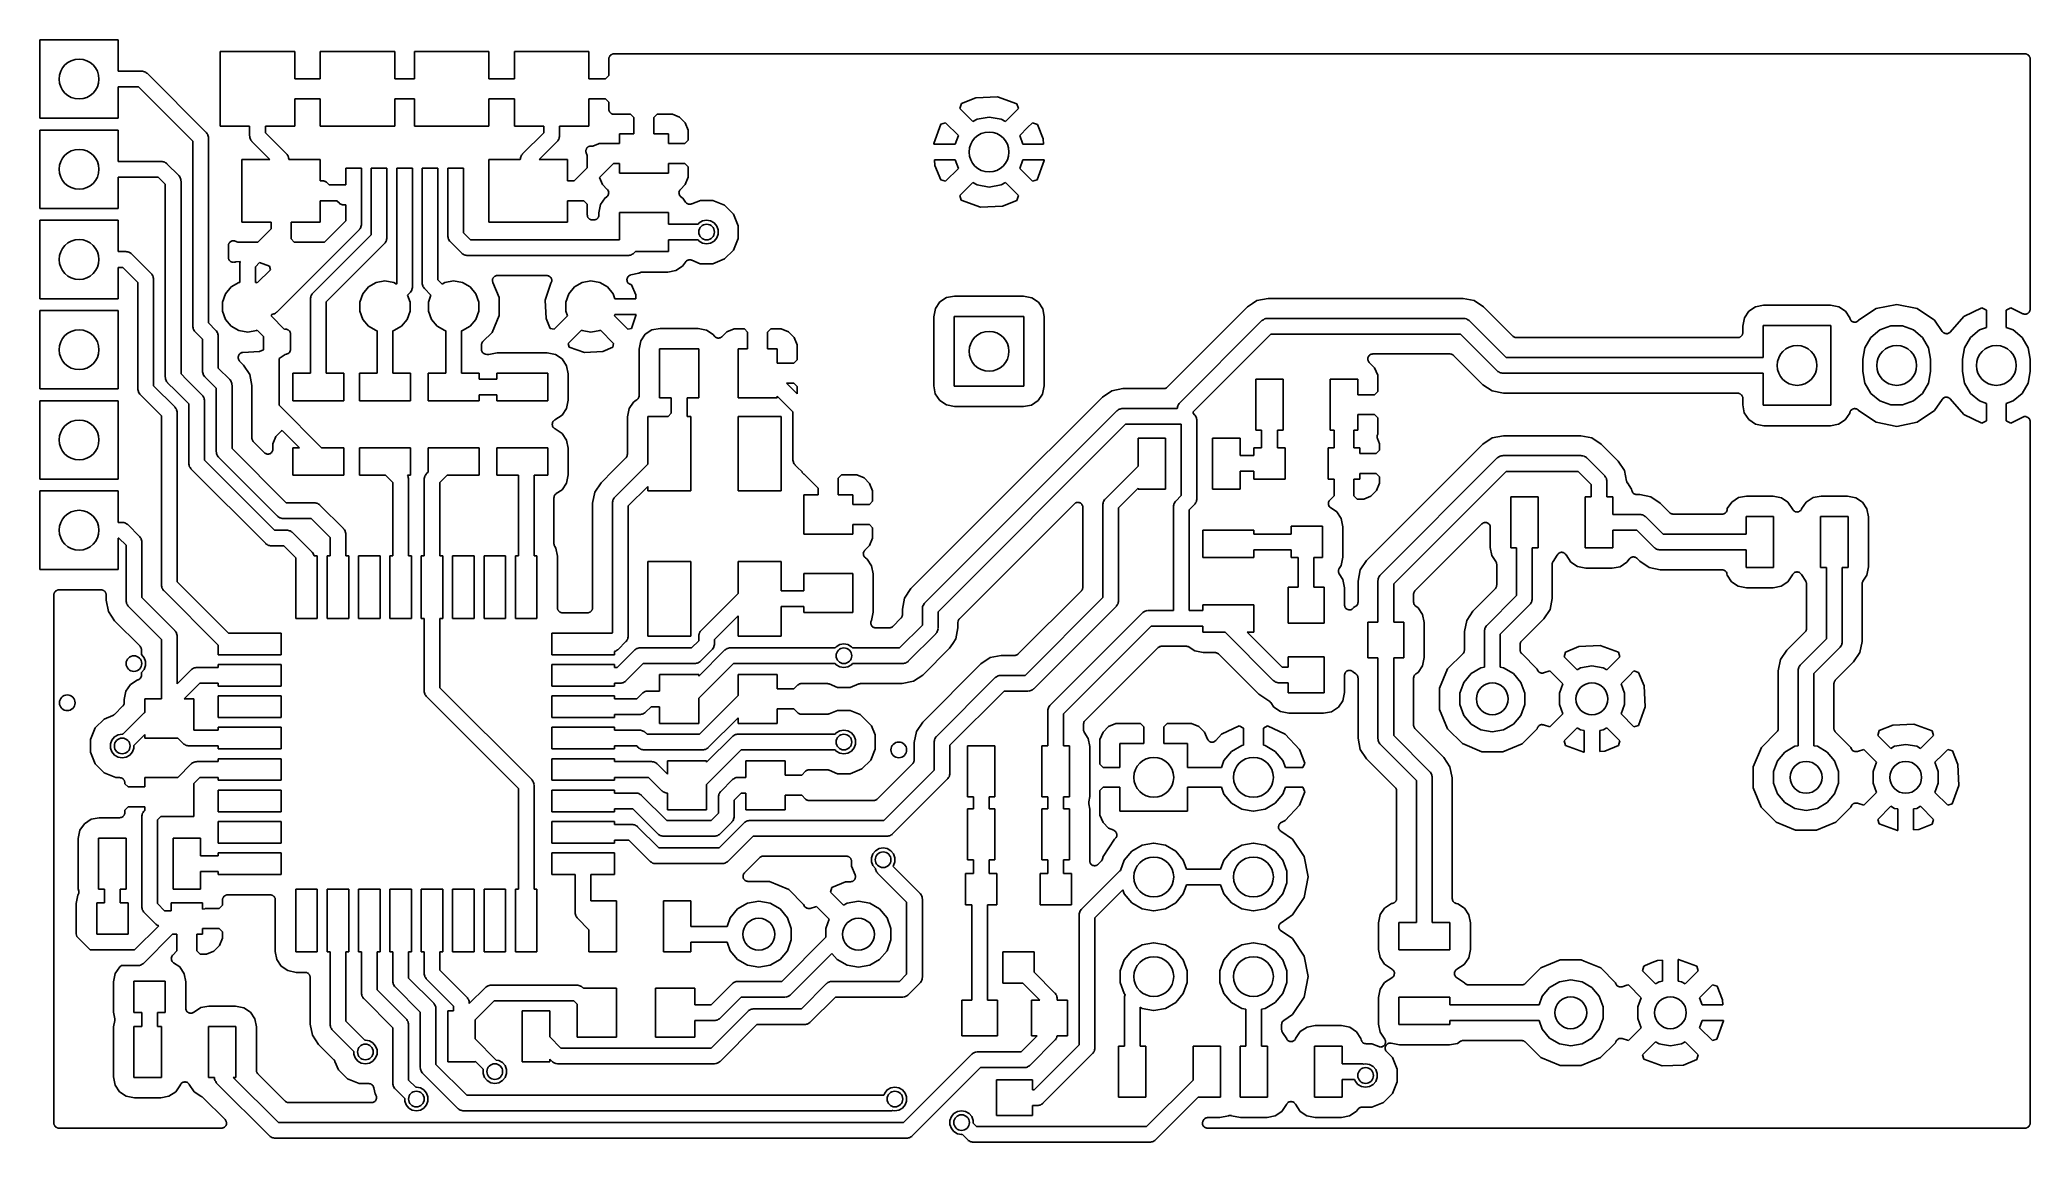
# Model space of a CAD drawing. Extents: x 0.2 to 50.9, y 0.2 to 28.3.
import ezdxf

# ---------------------------------------------------------------- set-up
doc = ezdxf.new("R2010")
doc.units = 0
doc.header["$MEASUREMENT"] = 0
doc.layers.add('BLACK', color=7, linetype='CONTINUOUS')

msp = doc.modelspace()

# ---------------------------------------------------------------- linework, layer by layer
at = {"layer": 'Black'}
for p, q in [((0.2, 26.3), (0.2, 28.3)), ((0.2, 28.3), (2.2, 28.3)), ((2.2, 28.3), (2.2, 27.5)), ((4.8, 26.1), (4.8, 28)), ((4.8, 28), (6.7, 28)), ((6.7, 28), (6.7, 27.304)), ((7.35, 27.304), (7.35, 28)), ((7.35, 28), (9.25, 28)), ((9.25, 28), (9.25, 27.304)), ((9.75, 27.304), (9.75, 28)), ((9.75, 28), (11.65, 28)), ((11.65, 28), (11.65, 27.304)), ((12.3, 27.304), (12.3, 28)), ((12.3, 28), (14.2, 28)), ((14.2, 28), (14.2, 27.304)), ((14.7462, 27.9038), (14.7534, 27.9123)), ((14.7534, 27.9123), (14.763, 27.9178)), ((14.763, 27.9178), (14.7715, 27.925)), ((14.7715, 27.925), (14.7819, 27.9288)), ((14.7819, 27.9288), (14.7916, 27.9343)), ((14.7916, 27.9343), (14.8025, 27.9363)), ((14.8025, 27.9363), (14.8129, 27.9401)), ((14.8129, 27.9401), (14.8241, 27.9401)), ((14.8241, 27.9401), (14.835, 27.942)), ((14.835, 27.942), (50.815, 27.942)), ((50.815, 27.942), (50.8259, 27.9401)), ((50.8259, 27.9401), (50.8371, 27.9401)), ((50.8371, 27.9401), (50.8475, 27.9363)), ((50.8475, 27.9363), (50.8584, 27.9343)), ((50.8584, 27.9343), (50.8681, 27.9288)), ((50.8681, 27.9288), (50.8785, 27.925)), ((50.8785, 27.925), (50.887, 27.9178)), ((50.887, 27.9178), (50.8966, 27.9123)), ((50.8966, 27.9123), (50.9038, 27.9038)), ((2.2, 27.5), (2.8, 27.5)), ((2.8, 27.5), (2.80867, 27.4985)), ((2.80867, 27.4985), (2.81743, 27.4992)), ((2.81743, 27.4992), (2.84267, 27.4925)), ((2.84267, 27.4925), (2.8684, 27.4879)), ((2.8684, 27.4879), (2.87602, 27.4835)), ((2.87602, 27.4835), (2.88452, 27.4813)), ((2.88452, 27.4813), (2.90593, 27.4663)), ((2.90593, 27.4663), (2.92856, 27.4532)), ((2.92856, 27.4532), (2.93422, 27.4465)), ((2.93422, 27.4465), (2.94142, 27.4414)), ((2.94142, 27.4414), (4.44142, 25.9414)), ((14.708, 27.815), (14.7099, 27.8259)), ((14.708, 27.3884), (14.708, 27.815)), ((14.7099, 27.8371), (14.7137, 27.8475)), ((14.7099, 27.8259), (14.7099, 27.8371)), ((14.7137, 27.8475), (14.7157, 27.8584)), ((14.7157, 27.8584), (14.7212, 27.8681)), ((14.7212, 27.8681), (14.725, 27.8785)), ((14.725, 27.8785), (14.7322, 27.887)), ((14.7322, 27.887), (14.7377, 27.8966)), ((14.7377, 27.8966), (14.7462, 27.9038)), ((50.9038, 27.9038), (50.9123, 27.8966)), ((50.9123, 27.8966), (50.9178, 27.887)), ((50.9178, 27.887), (50.925, 27.8785)), ((50.925, 27.8785), (50.9288, 27.8681)), ((50.9288, 27.8681), (50.9343, 27.8584)), ((50.9343, 27.8584), (50.9363, 27.8475)), ((50.9363, 27.8475), (50.9401, 27.8371)), ((50.9401, 27.8371), (50.9401, 27.8259)), ((50.9401, 27.8259), (50.942, 27.815)), ((50.942, 27.815), (50.942, 21.4312)), ((2.71716, 27.1), (2.2, 27.1)), ((2.2, 27.1), (2.2, 26.3)), ((4.1, 25.7172), (2.71716, 27.1)), ((6.7, 27.304), (7.35, 27.304)), ((9.25, 27.304), (9.75, 27.304)), ((11.65, 27.304), (12.3, 27.304)), ((14.2, 27.304), (14.6236, 27.304)), ((14.6236, 27.304), (14.708, 27.3884)), ((7.35, 26.796), (6.7, 26.796)), ((6.7, 26.796), (6.7, 26.1)), ((7.35, 26.1), (7.35, 26.796)), ((9.75, 26.796), (9.25, 26.796)), ((9.25, 26.796), (9.25, 26.1)), ((9.75, 26.1), (9.75, 26.796)), ((12.3, 26.796), (11.65, 26.796)), ((11.65, 26.796), (11.65, 26.1)), ((12.3, 26.1), (12.3, 26.796)), ((14.2, 26.796), (14.2, 26.1)), ((14.6236, 26.796), (14.2, 26.796)), ((14.708, 26.7116), (14.6236, 26.796)), ((14.708, 26.5293), (14.708, 26.7116)), ((14.7104, 26.5157), (14.708, 26.5293)), ((14.711, 26.5018), (14.7104, 26.5157)), ((14.7142, 26.4941), (14.711, 26.5018)), ((14.7157, 26.4859), (14.7142, 26.4941)), ((14.7226, 26.4739), (14.7157, 26.4859)), ((14.7279, 26.4611), (14.7226, 26.4739)), ((14.7335, 26.4549), (14.7279, 26.4611)), ((14.7377, 26.4477), (14.7335, 26.4549)), ((14.7483, 26.4388), (14.7377, 26.4477)), ((14.7577, 26.4286), (14.7483, 26.4388)), ((14.7651, 26.4247), (14.7577, 26.4286)), ((14.7715, 26.4193), (14.7651, 26.4247)), ((14.7845, 26.4146), (14.7715, 26.4193)), ((14.7968, 26.4082), (14.7845, 26.4146)), ((14.8051, 26.4071), (14.7968, 26.4082)), ((14.8129, 26.4043), (14.8051, 26.4071)), ((14.8268, 26.4043), (14.8129, 26.4043)), ((14.8405, 26.4025), (14.8268, 26.4043)), ((14.8487, 26.4043), (14.8405, 26.4025)), ((14.8571, 26.4043), (14.8487, 26.4043)), ((14.8673, 26.408), (14.8571, 26.4043)), ((15.2616, 26.408), (14.8673, 26.408)), ((15.346, 26.3236), (15.2616, 26.408)), ((15.9384, 26.408), (15.854, 26.3236)), ((16.326, 26.408), (15.9384, 26.408)), ((16.5128, 26.3307), (16.326, 26.408)), ((23.6946, 26.6724), (23.6527, 26.5465)), ((23.6527, 26.5465), (23.9844, 26.2148)), ((24.0601, 26.8238), (23.6946, 26.6724)), ((24.6182, 26.8476), (24.0601, 26.8238)), ((25.1064, 26.6693), (24.6182, 26.8476)), ((24.8156, 26.2148), (25.1473, 26.5465)), ((25.1473, 26.5465), (25.1064, 26.6693)), ((2.2, 26.3), (0.2, 26.3)), ((0.2, 24), (0.2, 26)), ((0.2, 26), (2.2, 26)), ((2.2, 26), (2.2, 25.2)), ((4.44142, 25.9414), (4.44647, 25.9342)), ((4.44647, 25.9342), (4.45321, 25.9286)), ((4.45321, 25.9286), (4.46627, 25.9059)), ((4.46627, 25.9059), (4.48126, 25.8845)), ((4.48126, 25.8845), (4.48354, 25.876)), ((5.55, 26.1), (4.8, 26.1)), ((5.55, 25.85), (5.55, 26.1)), ((6.7, 26.1), (5.95, 26.1)), ((5.95, 26.1), (5.95, 25.9328)), ((5.95, 25.9328), (6.49142, 25.3914)), ((9.25, 26.1), (7.35, 26.1)), ((11.65, 26.1), (9.75, 26.1)), ((13.05, 26.1), (12.3, 26.1)), ((12.5086, 25.3914), (13.05, 25.9328)), ((13.05, 25.9328), (13.05, 26.1)), ((14.2, 26.1), (13.45, 26.1)), ((13.45, 26.1), (13.45, 25.85)), ((14.975, 25.654), (14.975, 25.9)), ((14.975, 25.9), (15.346, 25.9)), ((15.346, 25.9), (15.346, 26.3236)), ((15.854, 26.3236), (15.854, 25.9)), ((15.854, 25.9), (16.225, 25.9)), ((16.225, 25.9), (16.225, 25.654)), ((16.6557, 26.1878), (16.5128, 26.3307)), ((16.733, 26.001), (16.6557, 26.1878)), ((16.733, 25.7384), (16.733, 26.001)), ((23.1707, 26.1464), (22.9924, 25.6582)), ((23.2935, 26.1873), (23.1707, 26.1464)), ((23.6185, 25.8623), (23.2935, 26.1873)), ((23.9844, 26.2148), (24.0948, 26.2786)), ((24.0948, 26.2786), (24.4, 26.3324)), ((24.4, 26.3324), (24.7052, 26.2786)), ((24.7052, 26.2786), (24.8156, 26.2148)), ((25.3824, 26.0632), (25.1815, 25.8623)), ((25.5065, 26.1873), (25.3824, 26.0632)), ((25.3824, 26.0632), (25.3824, 26.0632)), ((25.3824, 26.0632), (25.3824, 26.0632)), ((25.6324, 26.1454), (25.5065, 26.1873)), ((25.7838, 25.7799), (25.6324, 26.1454)), ((4.1, 21), (4.1, 25.7172)), ((4.48354, 25.876), (4.48794, 25.8684)), ((4.48794, 25.8684), (4.49248, 25.8427)), ((4.49248, 25.8427), (4.49924, 25.8174)), ((4.49924, 25.8174), (4.49847, 25.8087)), ((4.49847, 25.8087), (4.5, 25.8)), ((4.5, 25.8), (4.5, 21.0828)), ((5.55153, 25.8413), (5.55, 25.85)), ((5.55076, 25.8326), (5.55153, 25.8413)), ((5.55752, 25.8073), (5.55076, 25.8326)), ((5.56206, 25.7816), (5.55752, 25.8073)), ((5.56646, 25.774), (5.56206, 25.7816)), ((5.56874, 25.7655), (5.56646, 25.774)), ((5.58372, 25.7441), (5.56874, 25.7655)), ((5.59679, 25.7214), (5.58372, 25.7441)), ((5.60353, 25.7158), (5.59679, 25.7214)), ((5.60858, 25.7086), (5.60353, 25.7158)), ((6.06716, 25.25), (5.60858, 25.7086)), ((6.49142, 25.3914), (6.49647, 25.3842)), ((6.49647, 25.3842), (6.50321, 25.3786)), ((6.50321, 25.3786), (6.51628, 25.3559)), ((12.4837, 25.3559), (12.4968, 25.3786)), ((12.4968, 25.3786), (12.5035, 25.3842)), ((12.5035, 25.3842), (12.5086, 25.3914)), ((13.3914, 25.7086), (12.9328, 25.25)), ((13.3965, 25.7158), (13.3914, 25.7086)), ((13.4032, 25.7214), (13.3965, 25.7158)), ((13.4163, 25.7441), (13.4032, 25.7214)), ((13.4313, 25.7655), (13.4163, 25.7441)), ((13.4335, 25.774), (13.4313, 25.7655)), ((13.4379, 25.7816), (13.4335, 25.774)), ((13.4425, 25.8073), (13.4379, 25.7816)), ((13.4492, 25.8326), (13.4425, 25.8073)), ((13.45, 25.85), (13.4485, 25.8413)), ((13.4485, 25.8413), (13.4492, 25.8326)), ((14.1214, 25.4595), (14.1232, 25.4732)), ((14.1232, 25.4513), (14.1214, 25.4595)), ((14.1232, 25.4871), (14.126, 25.4949)), ((14.1232, 25.4732), (14.1232, 25.4871)), ((14.1232, 25.4429), (14.1232, 25.4513)), ((14.1279, 25.4299), (14.1232, 25.4429)), ((14.126, 25.4949), (14.1271, 25.5032)), ((14.1271, 25.5032), (14.1335, 25.5155)), ((14.1309, 25.4164), (14.1279, 25.4299)), ((14.158, 25.351), (14.1309, 25.4164)), ((14.1335, 25.5155), (14.1383, 25.5285)), ((14.1383, 25.5285), (14.1436, 25.5349)), ((14.1436, 25.5349), (14.1475, 25.5423)), ((14.1475, 25.5423), (14.1577, 25.5517)), ((14.1577, 25.5517), (14.1666, 25.5623)), ((14.1666, 25.5623), (14.1739, 25.5665)), ((14.1739, 25.5665), (14.18, 25.5721)), ((14.18, 25.5721), (14.1928, 25.5774)), ((14.1928, 25.5774), (14.2048, 25.5843)), ((14.2048, 25.5843), (14.2131, 25.5858)), ((14.2131, 25.5858), (14.2208, 25.589)), ((14.2208, 25.589), (14.2346, 25.5896)), ((14.2346, 25.5896), (14.2483, 25.592)), ((14.2483, 25.592), (14.301, 25.592)), ((14.301, 25.592), (14.4435, 25.651)), ((14.4435, 25.651), (14.4516, 25.6528)), ((14.4516, 25.6528), (14.4592, 25.6563)), ((14.4592, 25.6563), (14.473, 25.6575)), ((14.473, 25.6575), (14.4865, 25.6605)), ((14.4865, 25.6605), (14.4948, 25.6595)), ((14.4948, 25.6595), (14.5032, 25.6602)), ((14.5032, 25.6602), (14.5165, 25.6566)), ((14.5165, 25.6566), (14.5303, 25.6548)), ((14.5303, 25.6548), (14.5318, 25.654)), ((14.5318, 25.654), (14.975, 25.654)), ((16.225, 25.654), (16.6486, 25.654)), ((16.6486, 25.654), (16.733, 25.7384)), ((22.9924, 25.6582), (22.9932, 25.64)), ((22.9932, 25.64), (23.5376, 25.64)), ((23.5376, 25.64), (23.6185, 25.8623)), ((25.1815, 25.8623), (25.2624, 25.64)), ((25.2624, 25.64), (25.7897, 25.64)), ((25.7897, 25.64), (25.7838, 25.7799)), ((2.2, 25.2), (3.3, 25.2)), ((3.3, 25.2), (3.30867, 25.1985)), ((3.30867, 25.1985), (3.31743, 25.1992)), ((3.31743, 25.1992), (3.34267, 25.1925)), ((3.34267, 25.1925), (3.3684, 25.1879)), ((3.3684, 25.1879), (3.37602, 25.1835)), ((3.37602, 25.1835), (3.38452, 25.1813)), ((3.38452, 25.1813), (3.40593, 25.1663)), ((3.40593, 25.1663), (3.42856, 25.1532)), ((3.42856, 25.1532), (3.43422, 25.1465)), ((3.43422, 25.1465), (3.44142, 25.1414)), ((3.44142, 25.1414), (3.74142, 24.8414)), ((5.35, 23.65), (5.35, 25.25)), ((5.35, 25.25), (6.06716, 25.25)), ((6.51628, 25.3559), (6.53126, 25.3345)), ((6.53126, 25.3345), (6.53354, 25.326)), ((6.53354, 25.326), (6.53794, 25.3184)), ((6.53794, 25.3184), (6.54248, 25.2927)), ((6.54248, 25.2927), (6.54924, 25.2674)), ((6.54924, 25.2674), (6.54847, 25.2587)), ((6.54847, 25.2587), (6.55, 25.25)), ((6.55, 25.25), (7.35, 25.25)), ((7.35, 25.25), (7.35, 24.704)), ((8, 24.604), (8, 25.025)), ((8, 25.025), (8.4, 25.025)), ((8.4, 25.025), (8.4, 23.6)), ((8.65, 23.3328), (8.65, 25.025)), ((8.65, 25.025), (9.05, 25.025)), ((9.05, 25.025), (9.05, 23.25)), ((9.3, 22.0828), (9.3, 25.025)), ((9.3, 25.025), (9.7, 25.025)), ((9.7, 25.025), (9.7, 21.9999)), ((9.95, 22.0999), (9.95, 25.025)), ((9.95, 25.025), (10.35, 25.025)), ((10.35, 25.025), (10.35, 22.1828)), ((10.6, 23.3), (10.6, 25.025)), ((10.6, 25.025), (11, 25.025)), ((11, 25.025), (11, 23.3828)), ((11.65, 23.65), (11.65, 25.25)), ((11.65, 25.25), (12.45, 25.25)), ((12.45, 25.25), (12.4515, 25.2587)), ((12.4508, 25.2674), (12.4575, 25.2927)), ((12.4515, 25.2587), (12.4508, 25.2674)), ((12.4575, 25.2927), (12.4621, 25.3184)), ((12.4621, 25.3184), (12.4665, 25.326)), ((12.4665, 25.326), (12.4687, 25.3345)), ((12.4687, 25.3345), (12.4837, 25.3559)), ((12.9328, 25.25), (13.65, 25.25)), ((13.65, 25.25), (13.65, 24.704)), ((13.8212, 24.704), (14.158, 25.0408)), ((14.158, 25.0408), (14.158, 25.351)), ((14.8288, 25.146), (14.4713, 24.7885)), ((14.975, 25.146), (14.8288, 25.146)), ((14.975, 24.9), (14.975, 25.146)), ((16.225, 24.9), (14.975, 24.9)), ((16.6486, 25.146), (16.225, 25.146)), ((16.225, 25.146), (16.225, 24.9)), ((16.733, 25.0616), (16.6486, 25.146)), ((16.733, 24.799), (16.733, 25.0616)), ((23.0103, 25.24), (23.0162, 25.1001)), ((23.5376, 25.24), (23.0103, 25.24)), ((23.0162, 25.1001), (23.1676, 24.7346)), ((23.2935, 24.6927), (23.6185, 25.0177)), ((23.6185, 25.0177), (23.5376, 25.24)), ((25.2624, 25.24), (25.1815, 25.0177)), ((25.1815, 25.0177), (25.5065, 24.6927)), ((25.8068, 25.24), (25.2624, 25.24)), ((25.6293, 24.7336), (25.8076, 25.2218)), ((25.8076, 25.2218), (25.8068, 25.24)), ((3.21716, 24.8), (2.2, 24.8)), ((2.2, 24.8), (2.2, 24)), ((3.4, 24.6172), (3.21716, 24.8)), ((3.4, 19.7), (3.4, 24.6172)), ((3.74142, 24.8414), (3.74647, 24.8342)), ((3.74647, 24.8342), (3.75321, 24.8286)), ((3.75321, 24.8286), (3.76628, 24.8059)), ((3.76628, 24.8059), (3.78126, 24.7845)), ((3.78126, 24.7845), (3.78354, 24.776)), ((3.78354, 24.776), (3.78794, 24.7684)), ((3.78794, 24.7684), (3.79248, 24.7427)), ((3.79248, 24.7427), (3.79924, 24.7174)), ((3.79924, 24.7174), (3.79847, 24.7087)), ((3.79847, 24.7087), (3.8, 24.7)), ((3.8, 24.7), (3.8, 19.7828)), ((7.35, 24.704), (7.42375, 24.704)), ((7.42375, 24.704), (7.42925, 24.703)), ((7.42925, 24.703), (7.43482, 24.7035)), ((7.43482, 24.7035), (7.45085, 24.6992)), ((7.45085, 24.6992), (7.46719, 24.6963)), ((7.46719, 24.6963), (7.47203, 24.6935)), ((7.47203, 24.6935), (7.47742, 24.6921)), ((7.47742, 24.6921), (7.49101, 24.6826)), ((7.49101, 24.6826), (7.50538, 24.6743)), ((7.50538, 24.6743), (7.50897, 24.67)), ((7.50897, 24.67), (7.51355, 24.6668)), ((7.51355, 24.6668), (7.57636, 24.604)), ((7.57636, 24.604), (8, 24.604)), ((13.65, 24.704), (13.8212, 24.704)), ((14.4713, 24.7885), (14.5443, 24.6122)), ((14.5443, 24.6122), (14.668, 24.4886)), ((14.668, 24.4886), (14.669, 24.4871)), ((14.669, 24.4871), (14.6706, 24.4859)), ((14.6706, 24.4859), (14.6817, 24.469)), ((14.6817, 24.469), (14.6933, 24.4525)), ((14.6998, 24.3623), (14.6907, 24.3443)), ((14.6933, 24.4525), (14.6937, 24.4507)), ((14.6937, 24.4507), (14.6948, 24.4491)), ((14.6948, 24.4491), (14.6994, 24.4294)), ((14.6994, 24.4294), (14.7047, 24.4099)), ((14.7, 24.3642), (14.6998, 24.3623)), ((14.7008, 24.366), (14.7, 24.3642)), ((14.7026, 24.3861), (14.7008, 24.366)), ((14.7049, 24.4061), (14.7026, 24.3861)), ((14.7047, 24.4099), (14.7045, 24.408)), ((14.7045, 24.408), (14.7049, 24.4061)), ((16.4947, 24.4072), (16.4949, 24.4083)), ((16.4969, 24.3864), (16.4947, 24.4072)), ((16.4948, 24.4094), (16.5003, 24.4297)), ((16.4949, 24.4083), (16.4948, 24.4094)), ((16.4987, 24.3655), (16.4969, 24.3864)), ((16.4992, 24.3645), (16.4987, 24.3655)), ((16.4993, 24.3634), (16.4992, 24.3645)), ((16.5085, 24.3445), (16.4993, 24.3634)), ((16.5003, 24.4297), (16.5054, 24.45)), ((16.5054, 24.45), (16.506, 24.4509)), ((16.506, 24.4509), (16.5063, 24.452)), ((16.5063, 24.452), (16.5183, 24.4692)), ((16.5183, 24.4692), (16.53, 24.4866)), ((16.53, 24.4866), (16.5309, 24.4872)), ((16.5309, 24.4872), (16.5316, 24.4881)), ((16.5316, 24.4881), (16.6557, 24.6122)), ((16.6557, 24.6122), (16.733, 24.799)), ((23.1676, 24.7346), (23.2935, 24.6927)), ((23.9844, 24.6652), (23.6527, 24.3335)), ((24.0948, 24.6014), (23.9844, 24.6652)), ((24.4, 24.5476), (24.0948, 24.6014)), ((24.7052, 24.6014), (24.4, 24.5476)), ((24.8156, 24.6652), (24.7052, 24.6014)), ((25.1473, 24.3335), (24.8156, 24.6652)), ((25.5065, 24.6927), (25.6293, 24.7336)), ((2.2, 24), (0.2, 24)), ((7.77364, 24.196), (7.35, 24.196)), ((7.35, 24.196), (7.35, 23.65)), ((7.83645, 24.1332), (7.77364, 24.196)), ((7.84102, 24.13), (7.83645, 24.1332)), ((7.84462, 24.1257), (7.84102, 24.13)), ((7.85899, 24.1174), (7.84462, 24.1257)), ((7.87258, 24.1079), (7.85899, 24.1174)), ((7.87797, 24.1065), (7.87258, 24.1079)), ((7.88281, 24.1037), (7.87797, 24.1065)), ((7.89915, 24.1008), (7.88281, 24.1037)), ((7.91518, 24.0965), (7.89915, 24.1008)), ((7.92075, 24.097), (7.91518, 24.0965)), ((7.92625, 24.096), (7.92075, 24.097)), ((8, 24.096), (7.92625, 24.096)), ((8, 23.6828), (8, 24.096)), ((14.0736, 24.196), (13.65, 24.196)), ((13.65, 24.196), (13.65, 23.65)), ((14.158, 24.1116), (14.0736, 24.196)), ((14.158, 23.835), (14.158, 24.1116)), ((14.4971, 24.0997), (14.4546, 23.8874)), ((14.4546, 23.8874), (14.4546, 23.835)), ((14.6111, 24.2685), (14.4971, 24.0997)), ((14.6479, 24.2927), (14.6111, 24.2685)), ((14.6493, 24.294), (14.6479, 24.2927)), ((14.651, 24.2948), (14.6493, 24.294)), ((14.6653, 24.3091), (14.651, 24.2948)), ((14.68, 24.3229), (14.6653, 24.3091)), ((14.6808, 24.3246), (14.68, 24.3229)), ((14.6822, 24.326), (14.6808, 24.3246)), ((14.6907, 24.3443), (14.6822, 24.326)), ((14.975, 23.2), (14.975, 23.9)), ((14.975, 23.9), (16.225, 23.9)), ((16.225, 23.9), (16.225, 23.6)), ((16.5173, 24.3255), (16.5085, 24.3445)), ((16.5181, 24.3247), (16.5173, 24.3255)), ((16.5186, 24.3237), (16.5181, 24.3247)), ((16.5337, 24.3091), (16.5186, 24.3237)), ((16.5485, 24.2943), (16.5337, 24.3091)), ((16.5495, 24.2938), (16.5485, 24.2943)), ((16.5503, 24.2931), (16.5495, 24.2938)), ((16.5935, 24.2639), (16.5503, 24.2931)), ((16.6583, 24.1653), (16.5935, 24.2639)), ((16.671, 24.1518), (16.6583, 24.1653)), ((16.6828, 24.1377), (16.671, 24.1518)), ((16.686, 24.1359), (16.6828, 24.1377)), ((16.6886, 24.1332), (16.686, 24.1359)), ((16.705, 24.1249), (16.6886, 24.1332)), ((16.721, 24.1157), (16.705, 24.1249)), ((16.7247, 24.115), (16.721, 24.1157)), ((16.728, 24.1134), (16.7247, 24.115)), ((16.7463, 24.1112), (16.728, 24.1134)), ((16.7645, 24.108), (16.7463, 24.1112)), ((16.7724, 24.108), (16.7645, 24.108)), ((16.7751, 24.1085), (16.7724, 24.108)), ((16.7778, 24.1081), (16.7751, 24.1085)), ((16.7968, 24.1123), (16.7778, 24.1081)), ((16.8159, 24.1157), (16.7968, 24.1123)), ((16.8182, 24.117), (16.8159, 24.1157)), ((16.8209, 24.1176), (16.8182, 24.117)), ((17.04, 24.2081), (16.8209, 24.1176)), ((17.3614, 24.2079), (17.04, 24.2081)), ((17.6583, 24.0846), (17.3614, 24.2079)), ((17.8854, 23.8571), (17.6583, 24.0846)), ((18.0081, 23.56), (17.8854, 23.8571)), ((23.6527, 24.3335), (23.6936, 24.2107)), ((23.6936, 24.2107), (24.1818, 24.0324)), ((24.1818, 24.0324), (24.7399, 24.0562)), ((24.7399, 24.0562), (25.1054, 24.2076)), ((25.1054, 24.2076), (25.1473, 24.3335)), ((25.1473, 24.3335), (25.1473, 24.3335)), ((0.2, 21.7), (0.2, 23.7)), ((0.2, 23.7), (2.2, 23.7)), ((2.2, 23.7), (2.2, 22.9)), ((6.096, 23.65), (5.35, 23.65)), ((5.75916, 23.142), (6.096, 23.4788)), ((6.096, 23.4788), (6.096, 23.65)), ((7.35, 23.65), (6.604, 23.65)), ((6.604, 23.65), (6.604, 23.2264)), ((7.45581, 23.1387), (8, 23.6828)), ((8.34142, 23.4586), (8, 23.1172)), ((8.34647, 23.4658), (8.34142, 23.4586)), ((8.35321, 23.4714), (8.34647, 23.4658)), ((8.36627, 23.4941), (8.35321, 23.4714)), ((8.38126, 23.5155), (8.36627, 23.4941)), ((8.38354, 23.524), (8.38126, 23.5155)), ((8.38794, 23.5316), (8.38354, 23.524)), ((8.39248, 23.5573), (8.38794, 23.5316)), ((8.39924, 23.5826), (8.39248, 23.5573)), ((8.4, 23.6), (8.39847, 23.5913)), ((8.39847, 23.5913), (8.39924, 23.5826)), ((11, 23.3828), (11.1828, 23.2)), ((13.65, 23.65), (11.65, 23.65)), ((14.1599, 23.8241), (14.158, 23.835)), ((14.1599, 23.8129), (14.1599, 23.8241)), ((14.1637, 23.8025), (14.1599, 23.8129)), ((14.1657, 23.7916), (14.1637, 23.8025)), ((14.1712, 23.7819), (14.1657, 23.7916)), ((14.175, 23.7715), (14.1712, 23.7819)), ((14.1822, 23.763), (14.175, 23.7715)), ((14.1877, 23.7534), (14.1822, 23.763)), ((14.1962, 23.7462), (14.1877, 23.7534)), ((14.2034, 23.7377), (14.1962, 23.7462)), ((14.213, 23.7322), (14.2034, 23.7377)), ((14.2215, 23.725), (14.213, 23.7322)), ((14.2319, 23.7212), (14.2215, 23.725)), ((14.2416, 23.7157), (14.2319, 23.7212)), ((14.2525, 23.7137), (14.2416, 23.7157)), ((14.2629, 23.7099), (14.2525, 23.7137)), ((14.2741, 23.7099), (14.2629, 23.7099)), ((14.285, 23.708), (14.2741, 23.7099)), ((14.3276, 23.708), (14.285, 23.708)), ((14.3385, 23.7099), (14.3276, 23.708)), ((14.3496, 23.7099), (14.3385, 23.7099)), ((14.3601, 23.7137), (14.3496, 23.7099)), ((14.371, 23.7157), (14.3601, 23.7137)), ((14.3806, 23.7212), (14.371, 23.7157)), ((14.3911, 23.725), (14.3806, 23.7212)), ((14.3996, 23.7322), (14.3911, 23.725)), ((14.4092, 23.7377), (14.3996, 23.7322)), ((14.4163, 23.7462), (14.4092, 23.7377)), ((14.4248, 23.7534), (14.4163, 23.7462)), ((14.4304, 23.763), (14.4248, 23.7534)), ((14.4375, 23.7715), (14.4304, 23.763)), ((14.4413, 23.7819), (14.4375, 23.7715)), ((14.4469, 23.7916), (14.4413, 23.7819)), ((14.4488, 23.8025), (14.4469, 23.7916)), ((14.4526, 23.8129), (14.4488, 23.8025)), ((14.4546, 23.835), (14.4526, 23.8241)), ((14.4526, 23.8241), (14.4526, 23.8129)), ((16.225, 23.6), (16.9807, 23.6)), ((16.9807, 23.6), (17.0064, 23.6307)), ((17.0064, 23.6307), (17.097, 23.683)), ((17.097, 23.683), (17.2, 23.7011)), ((17.2, 23.7011), (17.303, 23.683)), ((17.303, 23.683), (17.3936, 23.6307)), ((17.3936, 23.6307), (17.4608, 23.5506)), ((17.4608, 23.5506), (17.4966, 23.4523)), ((17.4966, 23.3477), (17.4608, 23.2494)), ((17.4966, 23.4523), (17.4966, 23.3477)), ((18.0079, 23.2386), (18.0081, 23.56)), ((2.2, 22.9), (2.4, 22.9)), ((2.4, 22.9), (2.40867, 22.8985)), ((2.40867, 22.8985), (2.41743, 22.8992)), ((2.41743, 22.8992), (2.44267, 22.8925)), ((2.44267, 22.8925), (2.4684, 22.8879)), ((2.4684, 22.8879), (2.47602, 22.8835)), ((2.47602, 22.8835), (2.48452, 22.8813)), ((2.48452, 22.8813), (2.50593, 22.8663)), ((2.50593, 22.8663), (2.52856, 22.8532)), ((2.52856, 22.8532), (2.53422, 22.8465)), ((2.53422, 22.8465), (2.54142, 22.8414)), ((2.54142, 22.8414), (3.04142, 22.3414)), ((5.008, 23.0517), (5.01041, 23.0654)), ((5.008, 22.7536), (5.008, 23.0517)), ((5.01041, 23.0654), (5.01101, 23.0792)), ((5.01101, 23.0792), (5.01421, 23.0869)), ((5.01421, 23.0869), (5.01566, 23.0952)), ((5.01566, 23.0952), (5.02259, 23.1072)), ((5.02259, 23.1072), (5.02789, 23.12)), ((5.02789, 23.12), (5.03354, 23.1261)), ((5.03354, 23.1261), (5.03771, 23.1334)), ((5.03771, 23.1334), (5.04832, 23.1423)), ((5.04832, 23.1423), (5.05769, 23.1525)), ((5.05769, 23.1525), (5.0651, 23.1564)), ((5.0651, 23.1564), (5.0715, 23.1617)), ((5.0715, 23.1617), (5.08452, 23.1665)), ((5.08452, 23.1665), (5.09681, 23.1729)), ((5.09681, 23.1729), (5.1051, 23.174)), ((5.1051, 23.174), (5.11295, 23.1768)), ((5.11295, 23.1768), (5.1268, 23.1768)), ((5.1268, 23.1768), (5.14054, 23.1786)), ((5.14054, 23.1786), (5.1487, 23.1768)), ((5.1487, 23.1768), (5.15705, 23.1768)), ((5.15705, 23.1768), (5.17008, 23.1721)), ((5.17008, 23.1721), (5.1836, 23.1691)), ((5.1836, 23.1691), (5.24895, 23.142)), ((5.24895, 23.142), (5.75916, 23.142)), ((8, 23.1172), (6.24142, 21.3586)), ((6.604, 23.2264), (6.68836, 23.142)), ((6.68836, 23.142), (7.43413, 23.142)), ((7.15858, 21.8414), (8.65, 23.3328)), ((7.43413, 23.142), (7.45048, 23.1391)), ((7.45048, 23.1391), (7.45581, 23.1387)), ((8.99142, 23.1086), (7.5, 21.6172)), ((8.99647, 23.1158), (8.99142, 23.1086)), ((9.00321, 23.1214), (8.99647, 23.1158)), ((9.01628, 23.1441), (9.00321, 23.1214)), ((9.03126, 23.1655), (9.01628, 23.1441)), ((9.03354, 23.174), (9.03126, 23.1655)), ((9.03794, 23.1816), (9.03354, 23.174)), ((9.04248, 23.2073), (9.03794, 23.1816)), ((9.04924, 23.2326), (9.04248, 23.2073)), ((9.05, 23.25), (9.04847, 23.2413)), ((9.04847, 23.2413), (9.04924, 23.2326)), ((10.6015, 23.2913), (10.6, 23.3)), ((10.6008, 23.2826), (10.6015, 23.2913)), ((10.6075, 23.2573), (10.6008, 23.2826)), ((10.6121, 23.2316), (10.6075, 23.2573)), ((10.6165, 23.224), (10.6121, 23.2316)), ((10.6187, 23.2155), (10.6165, 23.224)), ((10.6337, 23.1941), (10.6187, 23.2155)), ((10.6468, 23.1714), (10.6337, 23.1941)), ((10.6535, 23.1658), (10.6468, 23.1714)), ((10.6586, 23.1586), (10.6535, 23.1658)), ((10.9586, 22.8586), (10.6586, 23.1586)), ((10.9658, 22.8535), (10.9586, 22.8586)), ((10.9714, 22.8468), (10.9658, 22.8535)), ((10.9941, 22.8337), (10.9714, 22.8468)), ((11.1828, 23.2), (14.975, 23.2)), ((15.3286, 22.8468), (15.3059, 22.8337)), ((15.3342, 22.8535), (15.3286, 22.8468)), ((15.3414, 22.8586), (15.3342, 22.8535)), ((15.3828, 22.9), (15.3414, 22.8586)), ((16.225, 22.9), (15.3828, 22.9)), ((16.9807, 23.2), (16.225, 23.2)), ((16.225, 23.2), (16.225, 22.9)), ((17.0064, 23.1693), (16.9807, 23.2)), ((17.097, 23.117), (17.0064, 23.1693)), ((17.2, 23.0989), (17.097, 23.117)), ((17.303, 23.117), (17.2, 23.0989)), ((17.3936, 23.1693), (17.303, 23.117)), ((17.4608, 23.2494), (17.3936, 23.1693)), ((17.6571, 22.7146), (17.8846, 22.9417)), ((17.8846, 22.9417), (18.0079, 23.2386)), ((2.31716, 22.5), (2.2, 22.5)), ((2.2, 22.5), (2.2, 21.7)), ((2.7, 22.1172), (2.31716, 22.5)), ((3.04142, 22.3414), (3.04647, 22.3342)), ((3.04647, 22.3342), (3.05321, 22.3286)), ((3.05321, 22.3286), (3.06627, 22.3059)), ((5.01041, 22.74), (5.008, 22.7536)), ((5.01101, 22.7261), (5.01041, 22.74)), ((5.01421, 22.7184), (5.01101, 22.7261)), ((5.01566, 22.7102), (5.01421, 22.7184)), ((5.02259, 22.6982), (5.01566, 22.7102)), ((5.02789, 22.6854), (5.02259, 22.6982)), ((5.03353, 22.6792), (5.02789, 22.6854)), ((5.03771, 22.672), (5.03353, 22.6792)), ((5.04833, 22.6631), (5.03771, 22.672)), ((5.05769, 22.6529), (5.04833, 22.6631)), ((5.0651, 22.649), (5.05769, 22.6529)), ((5.0715, 22.6436), (5.0651, 22.649)), ((5.08452, 22.6389), (5.0715, 22.6436)), ((5.09681, 22.6325), (5.08452, 22.6389)), ((5.10509, 22.6314), (5.09681, 22.6325)), ((5.11295, 22.6286), (5.10509, 22.6314)), ((5.1268, 22.6286), (5.11295, 22.6286)), ((5.14054, 22.6268), (5.1268, 22.6286)), ((5.14869, 22.6286), (5.14054, 22.6268)), ((5.15705, 22.6286), (5.14869, 22.6286)), ((5.17007, 22.6333), (5.15705, 22.6286)), ((5.1836, 22.6363), (5.17007, 22.6333)), ((5.19924, 22.6428), (5.1836, 22.6363)), ((5.30861, 22.6491), (5.19924, 22.6428)), ((5.29994, 22.5999), (5.30147, 22.6086)), ((5.29994, 22.1175), (5.29994, 22.5999)), ((5.3007, 22.6174), (5.30746, 22.6426)), ((5.30147, 22.6086), (5.3007, 22.6174)), ((5.30746, 22.6426), (5.30861, 22.6491)), ((5.80355, 22.6207), (5.69994, 22.5171)), ((5.69994, 22.5171), (5.69994, 22.1175)), ((5.74278, 22.102), (6.07935, 22.4386)), ((6.05663, 22.5326), (5.80355, 22.6207)), ((6.07935, 22.4386), (6.05663, 22.5326)), ((11.0155, 22.8187), (10.9941, 22.8337)), ((11.024, 22.8165), (11.0155, 22.8187)), ((11.0316, 22.8121), (11.024, 22.8165)), ((11.0573, 22.8075), (11.0316, 22.8121)), ((11.0826, 22.8008), (11.0573, 22.8075)), ((11.0913, 22.8015), (11.0826, 22.8008)), ((11.1, 22.8), (11.0913, 22.8015)), ((15.2, 22.8), (11.1, 22.8)), ((15.2087, 22.8015), (15.2, 22.8)), ((15.2174, 22.8008), (15.2087, 22.8015)), ((15.2427, 22.8075), (15.2174, 22.8008)), ((15.2684, 22.8121), (15.2427, 22.8075)), ((15.276, 22.8165), (15.2684, 22.8121)), ((15.2713, 22.3087), (15.47, 22.3482)), ((15.2845, 22.8187), (15.276, 22.8165)), ((15.3059, 22.8337), (15.2845, 22.8187)), ((15.47, 22.3482), (15.4849, 22.3582)), ((15.4849, 22.3582), (15.4988, 22.3643)), ((15.4988, 22.3643), (15.512, 22.3719)), ((15.4988, 22.3643), (15.4988, 22.3643)), ((15.512, 22.3719), (15.5189, 22.3731)), ((15.5189, 22.3731), (15.5253, 22.3759)), ((15.5189, 22.3731), (15.5189, 22.3731)), ((15.5253, 22.3759), (15.5405, 22.3769)), ((15.5405, 22.3769), (15.5555, 22.3796)), ((15.5405, 22.3769), (15.5405, 22.3769)), ((15.5555, 22.3796), (16.2128, 22.3796)), ((16.2128, 22.3796), (16.4183, 22.4194)), ((16.4183, 22.4194), (16.5889, 22.5315)), ((16.5889, 22.5315), (16.6595, 22.6361)), ((16.6595, 22.6361), (16.6718, 22.6488)), ((16.6718, 22.6488), (16.6831, 22.6623)), ((16.6831, 22.6623), (16.687, 22.6645)), ((16.687, 22.6645), (16.6901, 22.6678)), ((16.6901, 22.6678), (16.706, 22.6755)), ((16.706, 22.6755), (16.7213, 22.6843)), ((16.7213, 22.6843), (16.7257, 22.6851)), ((16.7257, 22.6851), (16.7298, 22.6871)), ((16.7298, 22.6871), (16.7474, 22.6889)), ((16.7474, 22.6889), (16.7648, 22.692)), ((16.7648, 22.692), (16.7728, 22.692)), ((16.7728, 22.692), (16.7756, 22.6915)), ((16.7756, 22.6915), (16.7784, 22.6919)), ((16.7784, 22.6919), (16.7972, 22.6877)), ((16.7972, 22.6877), (16.8162, 22.6843)), ((16.8162, 22.6843), (16.8187, 22.6829)), ((16.8187, 22.6829), (16.8215, 22.6823)), ((16.8215, 22.6823), (17.0386, 22.5921)), ((17.0386, 22.5921), (17.36, 22.5919)), ((17.36, 22.5919), (17.6571, 22.7146)), ((2.7, 19.4), (2.7, 22.1172)), ((3.06627, 22.3059), (3.08126, 22.2845)), ((3.08126, 22.2845), (3.08354, 22.276)), ((3.08354, 22.276), (3.08794, 22.2684)), ((3.08794, 22.2684), (3.09248, 22.2427)), ((3.09248, 22.2427), (3.09924, 22.2174)), ((3.09924, 22.2174), (3.09847, 22.2087)), ((3.09847, 22.2087), (3.1, 22.2)), ((3.1, 22.2), (3.1, 19.4828)), ((4.85713, 21.6133), (4.93466, 21.8264)), ((4.93466, 21.8264), (5.08038, 22)), ((5.08038, 22), (5.2767, 22.1134)), ((5.2767, 22.1134), (5.29994, 22.1175)), ((5.69994, 22.1175), (5.72319, 22.1134)), ((5.72319, 22.1134), (5.74278, 22.102)), ((7.13372, 21.8059), (7.14679, 21.8286)), ((7.14679, 21.8286), (7.15353, 21.8342)), ((7.15353, 21.8342), (7.15858, 21.8414)), ((8.35725, 21.6133), (8.43478, 21.8264)), ((8.43478, 21.8264), (8.5805, 22)), ((8.5805, 22), (8.77682, 22.1134)), ((8.77682, 22.1134), (9.00006, 22.1527)), ((9.00006, 22.1527), (9.22331, 22.1134)), ((9.22331, 22.1134), (9.29131, 22.0741)), ((9.29131, 22.0741), (9.3, 22.0828)), ((9.64142, 21.8585), (9.57706, 21.7942)), ((9.64647, 21.8657), (9.64142, 21.8585)), ((9.65321, 21.8714), (9.64647, 21.8657)), ((9.66628, 21.894), (9.65321, 21.8714)), ((9.68126, 21.9154), (9.66628, 21.894)), ((9.68354, 21.9239), (9.68126, 21.9154)), ((9.68794, 21.9315), (9.68354, 21.9239)), ((9.69248, 21.9573), (9.68794, 21.9315)), ((9.69924, 21.9825), (9.69248, 21.9573)), ((9.7, 21.9999), (9.69847, 21.9913)), ((9.69847, 21.9913), (9.69924, 21.9825)), ((9.95153, 22.0913), (9.95, 22.0999)), ((9.95076, 22.0825), (9.95153, 22.0913)), ((9.95752, 22.0573), (9.95076, 22.0825)), ((9.96206, 22.0315), (9.95752, 22.0573)), ((9.96646, 22.0239), (9.96206, 22.0315)), ((9.96874, 22.0154), (9.96646, 22.0239)), ((9.98372, 21.994), (9.96874, 22.0154)), ((9.99679, 21.9714), (9.98372, 21.994)), ((10.0035, 21.9657), (9.99679, 21.9714)), ((10.0086, 21.9585), (10.0035, 21.9657)), ((10.1729, 21.7942), (10.0086, 21.9585)), ((10.35, 22.1828), (10.4587, 22.0741)), ((10.4587, 22.0741), (10.5267, 22.1134)), ((10.5267, 22.1134), (10.7499, 22.1527)), ((10.7499, 22.1527), (10.9732, 22.1134)), ((10.9732, 22.1134), (11.1695, 22)), ((11.1695, 22), (11.3152, 21.8264)), ((11.3152, 21.8264), (11.3927, 21.6133)), ((11.7389, 22.1596), (11.7407, 22.1733)), ((11.7407, 22.1514), (11.7389, 22.1596)), ((11.7407, 22.1871), (11.7436, 22.195)), ((11.7407, 22.1733), (11.7407, 22.1871)), ((11.7407, 22.1429), (11.7407, 22.1514)), ((11.7454, 22.13), (11.7407, 22.1429)), ((11.7436, 22.195), (11.7447, 22.2033)), ((11.7447, 22.2033), (11.7511, 22.2155)), ((11.7484, 22.1165), (11.7454, 22.13)), ((11.9084, 21.7294), (11.7484, 22.1165)), ((11.7511, 22.2155), (11.7558, 22.2285)), ((11.7558, 22.2285), (11.7612, 22.2349)), ((11.7612, 22.2349), (11.7651, 22.2424)), ((11.7651, 22.2424), (11.7753, 22.2517)), ((11.7753, 22.2517), (11.7842, 22.2623)), ((11.7842, 22.2623), (11.7914, 22.2665)), ((11.7914, 22.2665), (11.7977, 22.2722)), ((11.7977, 22.2722), (11.8104, 22.2774)), ((11.8104, 22.2774), (11.8224, 22.2843)), ((11.8224, 22.2843), (11.8306, 22.2858)), ((11.8306, 22.2858), (11.8384, 22.289)), ((11.8384, 22.289), (11.8522, 22.2896)), ((11.8522, 22.2896), (11.8658, 22.292)), ((11.8658, 22.292), (13.1249, 22.292)), ((13.2317, 22.0977), (13.0804, 21.6631)), ((13.1249, 22.292), (13.132, 22.2908)), ((13.132, 22.2908), (13.1391, 22.2912)), ((13.1391, 22.2912), (13.1535, 22.287)), ((13.1535, 22.287), (13.1683, 22.2843)), ((13.1683, 22.2843), (13.1746, 22.2808)), ((13.1746, 22.2808), (13.1814, 22.2787)), ((13.1814, 22.2787), (13.1935, 22.2698)), ((13.1935, 22.2698), (13.2065, 22.2623)), ((13.2065, 22.2623), (13.2111, 22.2568)), ((13.2111, 22.2568), (13.2169, 22.2526)), ((13.2169, 22.2526), (13.2252, 22.24)), ((13.2252, 22.24), (13.2349, 22.2285)), ((13.2349, 22.1015), (13.2317, 22.0977)), ((13.2349, 22.2285), (13.2373, 22.2218)), ((13.24, 22.1156), (13.2349, 22.1015)), ((13.2373, 22.2218), (13.2413, 22.2158)), ((13.2467, 22.1291), (13.24, 22.1156)), ((13.2413, 22.2158), (13.2448, 22.2012)), ((13.2448, 22.2012), (13.25, 22.1871)), ((13.2475, 22.1362), (13.2467, 22.1291)), ((13.25, 22.1429), (13.2475, 22.1362)), ((13.25, 22.1871), (13.25, 22.1799)), ((13.25, 22.1799), (13.2517, 22.1729)), ((13.2517, 22.1729), (13.25, 22.158)), ((13.25, 22.158), (13.25, 22.1429)), ((13.6073, 21.6133), (13.6848, 21.8264)), ((13.6848, 21.8264), (13.8305, 22)), ((13.8305, 22), (14.0268, 22.1134)), ((14.0268, 22.1134), (14.2501, 22.1527)), ((14.2501, 22.1527), (14.4733, 22.1134)), ((14.4733, 22.1134), (14.6696, 22)), ((14.6696, 22), (14.8153, 21.8264)), ((14.8153, 21.8264), (14.8613, 21.7)), ((15.1691, 22.1813), (15.1699, 22.1867)), ((15.1724, 22.1649), (15.1691, 22.1813)), ((15.1693, 22.192), (15.1733, 22.2084)), ((15.1699, 22.1867), (15.1693, 22.192)), ((15.1743, 22.1482), (15.1724, 22.1649)), ((15.1733, 22.2084), (15.1758, 22.2249)), ((15.1767, 22.1434), (15.1743, 22.1482)), ((15.1758, 22.2249), (15.1784, 22.2297)), ((15.1777, 22.1381), (15.1767, 22.1434)), ((15.1864, 22.1237), (15.1777, 22.1381)), ((15.1784, 22.2297), (15.1797, 22.2349)), ((15.1797, 22.2349), (15.189, 22.2489)), ((15.1939, 22.1087), (15.1864, 22.1237)), ((15.189, 22.2489), (15.197, 22.2636)), ((15.1978, 22.105), (15.1939, 22.1087)), ((15.197, 22.2636), (15.2011, 22.2672)), ((15.2006, 22.1004), (15.1978, 22.105)), ((15.2137, 22.0899), (15.2006, 22.1004)), ((15.2011, 22.2672), (15.2041, 22.2717)), ((15.2041, 22.2717), (15.2176, 22.2816)), ((15.2258, 22.0783), (15.2137, 22.0899)), ((15.2176, 22.2816), (15.2302, 22.2927)), ((15.2308, 22.0761), (15.2258, 22.0783)), ((15.2302, 22.2927), (15.2352, 22.2946)), ((15.235, 22.0728), (15.2308, 22.0761)), ((15.2509, 22.0674), (15.235, 22.0728)), ((15.2352, 22.2946), (15.2396, 22.2978)), ((15.2396, 22.2978), (15.2557, 22.3026)), ((15.2663, 22.0607), (15.2509, 22.0674)), ((15.2557, 22.3026), (15.2713, 22.3087)), ((15.2873, 22.0556), (15.2663, 22.0607)), ((15.3928, 21.8007), (15.2873, 22.0556)), ((2.2, 21.7), (0.2, 21.7)), ((0.2, 19.4), (0.2, 21.4)), ((0.2, 21.4), (2.2, 21.4)), ((2.2, 21.4), (2.2, 19.4)), ((4.85713, 21.3867), (4.85713, 21.6133)), ((4.93466, 21.1736), (4.85713, 21.3867)), ((6.17602, 21.3165), (6.1684, 21.3121)), ((6.18452, 21.3187), (6.17602, 21.3165)), ((6.20593, 21.3337), (6.18452, 21.3187)), ((6.22856, 21.3468), (6.20593, 21.3337)), ((6.23422, 21.3535), (6.22856, 21.3468)), ((6.24142, 21.3586), (6.23422, 21.3535)), ((7.1, 21.7), (7.10153, 21.7087)), ((7.1, 19.8), (7.1, 21.7)), ((7.10076, 21.7174), (7.10752, 21.7427)), ((7.10153, 21.7087), (7.10076, 21.7174)), ((7.10752, 21.7427), (7.11206, 21.7684)), ((7.11206, 21.7684), (7.11646, 21.776)), ((7.11646, 21.776), (7.11874, 21.7845)), ((7.11874, 21.7845), (7.13372, 21.8059)), ((7.5, 21.6172), (7.5, 19.8)), ((8.35725, 21.3867), (8.35725, 21.6133)), ((8.43478, 21.1736), (8.35725, 21.3867)), ((9.64287, 21.3867), (9.56534, 21.1736)), ((9.57706, 21.7942), (9.64287, 21.6133)), ((9.64287, 21.6133), (9.64287, 21.3867)), ((10.1071, 21.6133), (10.1729, 21.7942)), ((10.1071, 21.3867), (10.1071, 21.6133)), ((10.1847, 21.1736), (10.1071, 21.3867)), ((11.3927, 21.3867), (11.3152, 21.1736)), ((11.3927, 21.6133), (11.3927, 21.3867)), ((11.908, 21.2686), (11.9084, 21.7294)), ((13.0804, 21.6631), (13.1073, 21.1993)), ((13.6073, 21.3867), (13.6073, 21.6133)), ((13.6527, 21.2618), (13.6073, 21.3867)), ((14.8613, 21.7), (15.3987, 21.7)), ((15.3987, 21.7), (15.3928, 21.8007)), ((23.0331, 21.4487), (22.9906, 21.2364)), ((23.1471, 21.6175), (23.0331, 21.4487)), ((23.3177, 21.7296), (23.1471, 21.6175)), ((23.5232, 21.7694), (23.3177, 21.7296)), ((25.2764, 21.7694), (23.5232, 21.7694)), ((25.4887, 21.7269), (25.2764, 21.7694)), ((25.6575, 21.6129), (25.4887, 21.7269)), ((25.7696, 21.4423), (25.6575, 21.6129)), ((25.8076, 21.2465), (25.7696, 21.4423)), ((30.9905, 21.4918), (28.9439, 19.4452)), ((31.1156, 21.5753), (30.9905, 21.4918)), ((31.23, 21.6518), (31.1156, 21.5753)), ((31.1156, 21.5753), (31.1156, 21.5753)), ((31.1156, 21.5753), (31.1156, 21.5753)), ((31.5125, 21.708), (31.23, 21.6518)), ((36.4875, 21.708), (31.5125, 21.708)), ((36.77, 21.6518), (36.4875, 21.708)), ((37.0095, 21.4918), (36.77, 21.6518)), ((37.7561, 20.7452), (37.0095, 21.4918)), ((43.7725, 21.3845), (43.6585, 21.2157)), ((43.9431, 21.4966), (43.7725, 21.3845)), ((44.1486, 21.5364), (43.9431, 21.4966)), ((45.851, 21.5364), (44.1486, 21.5364)), ((46.0633, 21.4939), (45.851, 21.5364)), ((46.2321, 21.3799), (46.0633, 21.4939)), ((46.3442, 21.2093), (46.2321, 21.3799)), ((47.0161, 21.4496), (46.5677, 21.1501)), ((47.54, 21.5539), (47.0161, 21.4496)), ((48.0639, 21.4496), (47.54, 21.5539)), ((48.5081, 21.1529), (48.0639, 21.4496)), ((49.7138, 21.4679), (49.2558, 21.2473)), ((49.826, 21.4093), (49.7138, 21.4679)), ((49.826, 20.9689), (49.826, 21.4093)), ((50.4462, 21.4679), (50.334, 21.4093)), ((50.334, 21.4093), (50.334, 20.9689)), ((50.7599, 21.3168), (50.4462, 21.4679)), ((50.7766, 21.3121), (50.7599, 21.3168)), ((50.8622, 21.3153), (50.8463, 21.3081)), ((50.8785, 21.3212), (50.8622, 21.3153)), ((50.8822, 21.3243), (50.8785, 21.3212)), ((50.8865, 21.3263), (50.8822, 21.3243)), ((50.899, 21.3384), (50.8865, 21.3263)), ((50.9123, 21.3496), (50.899, 21.3384)), ((50.9147, 21.3537), (50.9123, 21.3496)), ((50.9181, 21.357), (50.9147, 21.3537)), ((50.9257, 21.3727), (50.9181, 21.357)), ((50.9343, 21.3878), (50.9257, 21.3727)), ((50.9352, 21.3925), (50.9343, 21.3878)), ((50.9373, 21.3968), (50.9352, 21.3925)), ((50.939, 21.4141), (50.9373, 21.3968)), ((50.942, 21.4312), (50.939, 21.4141)), ((4.10153, 20.9913), (4.1, 21)), ((4.10076, 20.9826), (4.10153, 20.9913)), ((4.10752, 20.9573), (4.10076, 20.9826)), ((4.11206, 20.9316), (4.10752, 20.9573)), ((4.11646, 20.924), (4.11206, 20.9316)), ((4.11874, 20.9155), (4.11646, 20.924)), ((4.13372, 20.8941), (4.11874, 20.9155)), ((4.14679, 20.8714), (4.13372, 20.8941)), ((4.15353, 20.8658), (4.14679, 20.8714)), ((4.15858, 20.8586), (4.15353, 20.8658)), ((4.35, 20.6672), (4.15858, 20.8586)), ((4.5, 21.0828), (4.69142, 20.8914)), ((4.69142, 20.8914), (4.69647, 20.8842)), ((4.69647, 20.8842), (4.70321, 20.8786)), ((4.70321, 20.8786), (4.71627, 20.8559)), ((4.71627, 20.8559), (4.73126, 20.8345)), ((4.73126, 20.8345), (4.73354, 20.826)), ((4.73354, 20.826), (4.73794, 20.8184)), ((4.73794, 20.8184), (4.74248, 20.7927)), ((5.08038, 21), (4.93466, 21.1736)), ((5.2767, 20.8866), (5.08038, 21)), ((5.49994, 20.8473), (5.2767, 20.8866)), ((5.72319, 20.8866), (5.49994, 20.8473)), ((5.74278, 20.898), (5.72319, 20.8866)), ((5.9, 20.7407), (5.74278, 20.898)), ((6.11167, 21.3013), (6.09732, 21.2618)), ((6.09732, 21.2618), (6.43913, 20.92)), ((6.11743, 21.3008), (6.11167, 21.3013)), ((6.14267, 21.3075), (6.11743, 21.3008)), ((6.1684, 21.3121), (6.14267, 21.3075)), ((6.43913, 20.92), (6.43918, 20.92)), ((6.43918, 20.92), (6.44295, 20.9214)), ((6.44295, 20.9214), (6.4611, 20.9214)), ((6.4611, 20.9214), (6.4792, 20.9225)), ((6.4792, 20.9225), (6.48304, 20.9214)), ((6.48304, 20.9214), (6.48705, 20.9214)), ((6.48705, 20.9214), (6.5041, 20.9152)), ((6.5041, 20.9152), (6.52151, 20.9101)), ((6.52151, 20.9101), (6.52473, 20.9077)), ((6.52473, 20.9077), (6.5285, 20.9063)), ((6.5285, 20.9063), (6.5424, 20.8946)), ((6.5424, 20.8946), (6.557, 20.8839)), ((6.557, 20.8839), (6.55921, 20.8805)), ((6.55921, 20.8805), (6.56229, 20.878)), ((6.56229, 20.878), (6.57136, 20.8622)), ((6.57136, 20.8622), (6.5814, 20.8471)), ((6.5814, 20.8471), (6.58234, 20.8432)), ((6.58234, 20.8432), (6.58434, 20.8398)), ((6.58434, 20.8398), (6.58749, 20.8219)), ((6.58749, 20.8219), (6.59175, 20.8043)), ((8.5805, 21), (8.43478, 21.1736)), ((8.77682, 20.8866), (8.5805, 21)), ((8.80006, 20.8825), (8.77682, 20.8866)), ((8.80006, 19.8), (8.80006, 20.8825)), ((9.22331, 20.8866), (9.20006, 20.8825)), ((9.20006, 20.8825), (9.20006, 19.8)), ((9.41962, 21), (9.22331, 20.8866)), ((9.56534, 21.1736), (9.41962, 21)), ((10.3304, 21), (10.1847, 21.1736)), ((10.5267, 20.8866), (10.3304, 21)), ((10.5499, 20.8825), (10.5267, 20.8866)), ((10.5499, 19.8), (10.5499, 20.8825)), ((10.9732, 20.8866), (10.9499, 20.8825)), ((10.9499, 20.8825), (10.9499, 19.8)), ((11.1695, 21), (10.9732, 20.8866)), ((11.3152, 21.1736), (11.1695, 21)), ((11.4952, 20.6074), (11.7313, 20.8431)), ((11.7313, 20.8431), (11.908, 21.2686)), ((13.1073, 21.1993), (13.2129, 20.9444)), ((13.2129, 20.9444), (13.3114, 20.9206)), ((13.3114, 20.9206), (13.6527, 21.2618)), ((14.0072, 20.898), (13.6707, 20.5614)), ((14.0268, 20.8866), (14.0072, 20.898)), ((14.2501, 20.8473), (14.0268, 20.8866)), ((14.4733, 20.8866), (14.2501, 20.8473)), ((14.4929, 20.898), (14.4733, 20.8866)), ((14.8295, 20.5614), (14.4929, 20.898)), ((14.8613, 21.3), (14.8474, 21.2618)), ((14.8474, 21.2618), (15.1887, 20.9206)), ((15.4068, 21.3), (14.8613, 21.3)), ((15.1887, 20.9206), (15.2827, 20.9433)), ((15.2827, 20.9433), (15.4068, 21.3)), ((15.8067, 20.9056), (15.6361, 20.7935)), ((16.0122, 20.9454), (15.8067, 20.9056)), ((16.9874, 20.9454), (16.0122, 20.9454)), ((17.1997, 20.9029), (16.9874, 20.9454)), ((17.3685, 20.7889), (17.1997, 20.9029)), ((17.7122, 20.8557), (17.5886, 20.732)), ((17.899, 20.933), (17.7122, 20.8557)), ((18.1616, 20.933), (17.899, 20.933)), ((18.246, 20.8486), (18.1616, 20.933)), ((18.246, 20.425), (18.246, 20.8486)), ((18.8384, 20.933), (18.754, 20.8486)), ((18.754, 20.8486), (18.754, 20.425)), ((19.101, 20.933), (18.8384, 20.933)), ((19.2878, 20.8557), (19.101, 20.933)), ((19.4307, 20.7128), (19.2878, 20.8557)), ((22.9906, 21.2364), (22.9906, 19.4832)), ((23.511, 19.471), (23.511, 21.249)), ((23.511, 21.249), (25.289, 21.249)), ((25.289, 21.249), (25.289, 19.471)), ((25.8094, 21.2368), (25.8076, 21.2465)), ((25.8094, 19.4836), (25.8094, 21.2368)), ((29.2586, 19.0414), (31.3586, 21.1414)), ((31.3586, 21.1414), (31.3658, 21.1465)), ((31.3658, 21.1465), (31.3714, 21.1532)), ((31.3714, 21.1532), (31.3941, 21.1663)), ((31.3941, 21.1663), (31.4155, 21.1813)), ((31.4155, 21.1813), (31.424, 21.1835)), ((31.424, 21.1835), (31.4316, 21.1879)), ((31.4316, 21.1879), (31.4573, 21.1925)), ((31.4573, 21.1925), (31.4826, 21.1992)), ((31.4826, 21.1992), (31.4913, 21.1985)), ((31.4913, 21.1985), (31.5, 21.2)), ((31.5, 21.2), (36.5, 21.2)), ((36.5, 21.2), (36.5087, 21.1985)), ((36.5087, 21.1985), (36.5174, 21.1992)), ((36.5174, 21.1992), (36.5427, 21.1925)), ((36.5427, 21.1925), (36.5684, 21.1879)), ((36.5684, 21.1879), (36.576, 21.1835)), ((36.576, 21.1835), (36.5845, 21.1813)), ((36.5845, 21.1813), (36.6059, 21.1663)), ((36.6059, 21.1663), (36.6286, 21.1532)), ((36.6286, 21.1532), (36.6342, 21.1465)), ((36.6342, 21.1465), (36.6414, 21.1414)), ((36.6414, 21.1414), (37.5828, 20.2)), ((43.614, 20.8129), (43.6102, 20.8025)), ((43.616, 20.835), (43.614, 20.8241)), ((43.614, 20.8241), (43.614, 20.8129)), ((43.6585, 21.2157), (43.616, 21.0034)), ((43.616, 21.0034), (43.616, 20.835)), ((44.1364, 20.2), (44.1364, 21.016)), ((44.1364, 21.016), (45.8636, 21.016)), ((45.8636, 21.016), (45.8636, 18.984)), ((46.3451, 21.2044), (46.3442, 21.2093)), ((46.3512, 21.1887), (46.3451, 21.2044)), ((46.3559, 21.1725), (46.3512, 21.1887)), ((46.359, 21.1682), (46.3559, 21.1725)), ((46.3609, 21.1633), (46.359, 21.1682)), ((46.372, 21.1505), (46.3609, 21.1633)), ((46.382, 21.1369), (46.372, 21.1505)), ((46.3864, 21.134), (46.382, 21.1369)), ((46.3898, 21.13), (46.3864, 21.134)), ((46.4046, 21.1218), (46.3898, 21.13)), ((46.4186, 21.1124), (46.4046, 21.1218)), ((46.4238, 21.1111), (46.4186, 21.1124)), ((46.4284, 21.1086), (46.4238, 21.1111)), ((46.4451, 21.1059), (46.4284, 21.1086)), ((46.4615, 21.1019), (46.4451, 21.1059)), ((46.4667, 21.1025), (46.4615, 21.1019)), ((46.472, 21.1017), (46.4667, 21.1025)), ((46.4885, 21.1049), (46.472, 21.1017)), ((46.5053, 21.1067), (46.4885, 21.1049)), ((46.5101, 21.109), (46.5053, 21.1067)), ((46.5153, 21.1101), (46.5101, 21.109)), ((46.5297, 21.1187), (46.5153, 21.1101)), ((46.5449, 21.1262), (46.5297, 21.1187)), ((46.5485, 21.13), (46.5449, 21.1262)), ((46.5531, 21.1328), (46.5485, 21.13)), ((46.5637, 21.1459), (46.5531, 21.1328)), ((46.5677, 21.1501), (46.5637, 21.1459)), ((46.8784, 20.7114), (47.1082, 20.9042)), ((47.1082, 20.9042), (47.39, 21.0068)), ((47.39, 21.0068), (47.69, 21.0068)), ((47.69, 21.0068), (47.9718, 20.9042)), ((47.9718, 20.9042), (48.2016, 20.7114)), ((48.7009, 20.8644), (48.5081, 21.1529)), ((48.7043, 20.8608), (48.7009, 20.8644)), ((48.7067, 20.8564), (48.7043, 20.8608)), ((48.7195, 20.8449), (48.7067, 20.8564)), ((48.7314, 20.8325), (48.7195, 20.8449)), ((48.7358, 20.8303), (48.7314, 20.8325)), ((48.7396, 20.827), (48.7358, 20.8303)), ((48.7555, 20.8206), (48.7396, 20.827)), ((48.7709, 20.813), (48.7555, 20.8206)), ((48.7759, 20.8125), (48.7709, 20.813)), ((48.7805, 20.8106), (48.7759, 20.8125)), ((48.7977, 20.8101), (48.7805, 20.8106)), ((48.8148, 20.8082), (48.7977, 20.8101)), ((48.8196, 20.8094), (48.8148, 20.8082)), ((48.8246, 20.8092), (48.8196, 20.8094)), ((48.8409, 20.8146), (48.8246, 20.8092)), ((48.8576, 20.8187), (48.8409, 20.8146)), ((48.8618, 20.8215), (48.8576, 20.8187)), ((48.8665, 20.823), (48.8618, 20.8215)), ((48.88, 20.8336), (48.8665, 20.823)), ((48.8943, 20.8432), (48.88, 20.8336)), ((48.8972, 20.8472), (48.8943, 20.8432)), ((48.9012, 20.8503), (48.8972, 20.8472)), ((49.2558, 21.2473), (48.9012, 20.8503)), ((49.4184, 20.7114), (49.6482, 20.9042)), ((49.6482, 20.9042), (49.826, 20.9689)), ((50.334, 20.9689), (50.5118, 20.9042)), ((50.5118, 20.9042), (50.7416, 20.7114)), ((50.7929, 21.3061), (50.7766, 21.3121)), ((50.7977, 21.3061), (50.7929, 21.3061)), ((50.8023, 21.3048), (50.7977, 21.3061)), ((50.8197, 21.3061), (50.8023, 21.3048)), ((50.8371, 21.3061), (50.8197, 21.3061)), ((50.8416, 21.3078), (50.8371, 21.3061)), ((50.8463, 21.3081), (50.8416, 21.3078)), ((4.35, 19.85), (4.35, 20.6672)), ((4.74248, 20.7927), (4.74924, 20.7674)), ((4.74924, 20.7674), (4.74847, 20.7587)), ((4.74847, 20.7587), (4.75, 20.75)), ((4.75, 20.75), (4.75, 19.9328)), ((5.29342, 20.2924), (5.29788, 20.2984)), ((5.29788, 20.2984), (5.31021, 20.3065)), ((5.31021, 20.3065), (5.3215, 20.3159)), ((5.3215, 20.3159), (5.32851, 20.3185)), ((5.32851, 20.3185), (5.33474, 20.3226)), ((5.33474, 20.3226), (5.34909, 20.326)), ((5.34909, 20.326), (5.36295, 20.331)), ((5.36295, 20.331), (5.37041, 20.331)), ((5.37041, 20.331), (5.37766, 20.3327)), ((5.37766, 20.3327), (5.80064, 20.3572)), ((5.80064, 20.3572), (5.9, 20.3984)), ((5.9, 20.3984), (5.9, 20.7407)), ((6.5285, 20.3016), (6.50879, 20.2944)), ((6.52934, 20.3023), (6.5285, 20.3016)), ((6.53037, 20.3027), (6.52934, 20.3023)), ((6.54623, 20.3164), (6.53037, 20.3027)), ((6.56229, 20.3299), (6.54623, 20.3164)), ((6.56284, 20.3309), (6.56229, 20.3299)), ((6.56367, 20.3316), (6.56284, 20.3309)), ((6.57384, 20.3499), (6.56367, 20.3316)), ((6.58434, 20.3681), (6.57384, 20.3499)), ((6.58453, 20.3692), (6.58434, 20.3681)), ((6.58507, 20.3702), (6.58453, 20.3692)), ((6.58835, 20.3909), (6.58507, 20.3702)), ((6.592, 20.4115), (6.58835, 20.3909)), ((6.59175, 20.8043), (6.5913, 20.8003)), ((6.5913, 20.8003), (6.592, 20.7963)), ((6.592, 20.7963), (6.592, 20.4115)), ((11.4579, 20.5175), (11.4589, 20.5231)), ((11.4579, 20.4104), (11.4579, 20.5175)), ((11.4615, 20.3901), (11.4579, 20.4104)), ((11.4584, 20.5287), (11.4627, 20.5447)), ((11.4589, 20.5231), (11.4584, 20.5287)), ((11.4646, 20.3697), (11.4615, 20.3901)), ((11.4627, 20.5447), (11.4656, 20.561)), ((11.4653, 20.3684), (11.4646, 20.3697)), ((11.4656, 20.3669), (11.4653, 20.3684)), ((11.4656, 20.561), (11.4684, 20.5658)), ((11.4759, 20.3491), (11.4656, 20.3669)), ((11.4684, 20.5658), (11.4699, 20.5713)), ((11.4699, 20.5713), (11.4794, 20.5848)), ((11.4858, 20.331), (11.4759, 20.3491)), ((11.4794, 20.5848), (11.4877, 20.5992)), ((11.4869, 20.33), (11.4858, 20.331)), ((11.4877, 20.3287), (11.4869, 20.33)), ((11.4877, 20.5992), (11.492, 20.6028)), ((11.5034, 20.3155), (11.4877, 20.3287)), ((11.492, 20.6028), (11.4952, 20.6074)), ((11.5189, 20.3019), (11.5034, 20.3155)), ((11.5203, 20.3013), (11.5189, 20.3019)), ((11.5214, 20.3004), (11.5203, 20.3013)), ((11.5408, 20.2933), (11.5214, 20.3004)), ((11.8622, 20.3204), (11.6455, 20.2784)), ((13.1374, 20.3204), (11.8622, 20.3204)), ((13.3497, 20.2779), (13.1374, 20.3204)), ((13.6707, 20.5614), (13.6934, 20.4674)), ((13.6934, 20.4674), (14.087, 20.3304)), ((14.087, 20.3304), (14.5508, 20.3572)), ((14.5508, 20.3572), (14.8057, 20.4628)), ((14.8057, 20.4628), (14.8295, 20.5614)), ((14.8295, 20.5614), (14.8295, 20.5614)), ((15.5221, 20.6247), (15.4796, 20.4124)), ((15.4796, 20.4124), (15.4796, 19.2307)), ((15.6361, 20.7935), (15.5221, 20.6247)), ((16, 19.175), (16, 20.425)), ((16, 20.425), (17, 20.425)), ((17, 20.425), (17, 19.175)), ((17.3927, 20.7521), (17.3685, 20.7889)), ((17.394, 20.7507), (17.3927, 20.7521)), ((17.3948, 20.749), (17.394, 20.7507)), ((17.4091, 20.7347), (17.3948, 20.749)), ((17.4229, 20.72), (17.4091, 20.7347)), ((17.4246, 20.7192), (17.4229, 20.72)), ((17.426, 20.7178), (17.4246, 20.7192)), ((17.4443, 20.7093), (17.426, 20.7178)), ((17.4623, 20.7002), (17.4443, 20.7093)), ((17.4642, 20.7), (17.4623, 20.7002)), ((17.466, 20.6992), (17.4642, 20.7)), ((17.4861, 20.6974), (17.466, 20.6992)), ((17.5061, 20.6951), (17.4861, 20.6974)), ((17.508, 20.6955), (17.5061, 20.6951)), ((17.5099, 20.6953), (17.508, 20.6955)), ((17.5294, 20.7006), (17.5099, 20.6953)), ((17.5491, 20.7052), (17.5294, 20.7006)), ((17.5507, 20.7063), (17.5491, 20.7052)), ((17.5525, 20.7067), (17.5507, 20.7063)), ((17.569, 20.7183), (17.5525, 20.7067)), ((17.5859, 20.7294), (17.569, 20.7183)), ((17.5871, 20.731), (17.5859, 20.7294)), ((17.5886, 20.732), (17.5871, 20.731)), ((18, 19.175), (18, 20.425)), ((18, 20.425), (18.246, 20.425)), ((18.754, 20.425), (19, 20.425)), ((19, 20.425), (19, 20.054)), ((19.508, 20.526), (19.4307, 20.7128)), ((19.508, 20.1384), (19.508, 20.526)), ((31.5828, 20.8), (29.6, 18.8172)), ((36.4172, 20.8), (31.5828, 20.8)), ((37.3586, 19.8586), (36.4172, 20.8)), ((37.7606, 20.742), (37.7561, 20.7452)), ((37.7642, 20.7377), (37.7606, 20.742)), ((37.7786, 20.7294), (37.7642, 20.7377)), ((37.7922, 20.7199), (37.7786, 20.7294)), ((37.7976, 20.7185), (37.7922, 20.7199)), ((37.8024, 20.7157), (37.7976, 20.7185)), ((37.8188, 20.7128), (37.8024, 20.7157)), ((37.8348, 20.7085), (37.8188, 20.7128)), ((37.8404, 20.709), (37.8348, 20.7085)), ((37.8459, 20.708), (37.8404, 20.709)), ((43.489, 20.708), (37.8459, 20.708)), ((43.4999, 20.7099), (43.489, 20.708)), ((43.511, 20.7099), (43.4999, 20.7099)), ((43.5215, 20.7137), (43.511, 20.7099)), ((43.5324, 20.7157), (43.5215, 20.7137)), ((43.542, 20.7212), (43.5324, 20.7157)), ((43.5525, 20.725), (43.542, 20.7212)), ((43.561, 20.7322), (43.5525, 20.725)), ((43.5706, 20.7377), (43.561, 20.7322)), ((43.5777, 20.7462), (43.5706, 20.7377)), ((43.5862, 20.7534), (43.5777, 20.7462)), ((43.5918, 20.763), (43.5862, 20.7534)), ((43.5989, 20.7715), (43.5918, 20.763)), ((43.6027, 20.7819), (43.5989, 20.7715)), ((43.6083, 20.7916), (43.6027, 20.7819)), ((43.6102, 20.8025), (43.6083, 20.7916)), ((46.6764, 20.1563), (46.7285, 20.4517)), ((46.7285, 20.4517), (46.8784, 20.7114)), ((48.2016, 20.7114), (48.3515, 20.4517)), ((48.3515, 20.4517), (48.4036, 20.1563)), ((49.2164, 20.1563), (49.2685, 20.4517)), ((49.2685, 20.4517), (49.4184, 20.7114)), ((50.7416, 20.7114), (50.8915, 20.4517)), ((50.8915, 20.4517), (50.9436, 20.1563)), ((4.35153, 19.8413), (4.35, 19.85)), ((4.35076, 19.8326), (4.35153, 19.8413)), ((4.35752, 19.8073), (4.35076, 19.8326)), ((4.36206, 19.7816), (4.35752, 19.8073)), ((4.75, 19.9328), (5.04142, 19.6414)), ((5.258, 20.206), (5.25929, 20.2133)), ((5.258, 20.1959), (5.258, 20.206)), ((5.25897, 20.1904), (5.258, 20.1959)), ((5.25848, 20.1848), (5.25897, 20.1904)), ((5.26278, 20.1688), (5.25848, 20.1848)), ((5.25886, 20.2208), (5.2631, 20.2349)), ((5.25929, 20.2133), (5.25886, 20.2208)), ((5.26566, 20.1524), (5.26278, 20.1688)), ((5.2631, 20.2349), (5.26566, 20.2494)), ((5.26566, 20.2494), (5.26939, 20.2559)), ((5.26845, 20.1476), (5.26566, 20.1524)), ((5.2699, 20.1422), (5.26845, 20.1476)), ((5.26939, 20.2559), (5.27153, 20.263)), ((5.27941, 20.1286), (5.2699, 20.1422)), ((5.27153, 20.263), (5.28034, 20.2748)), ((5.28771, 20.1142), (5.27941, 20.1286)), ((5.28034, 20.2748), (5.28771, 20.2876)), ((5.28771, 20.2876), (5.29342, 20.2924)), ((5.29199, 20.1106), (5.28771, 20.1142)), ((5.2952, 20.1061), (5.29199, 20.1106)), ((5.39179, 20.0095), (5.2952, 20.1061)), ((5.55181, 19.77), (5.39179, 20.0095)), ((6.45666, 20.2806), (6.3, 20.1776)), ((6.3, 20.1776), (6.3, 18.9828)), ((6.48919, 20.2869), (6.45666, 20.2806)), ((6.50879, 20.2944), (6.48919, 20.2869)), ((6.65, 19.1), (6.65, 19.8)), ((6.65, 19.8), (7.1, 19.8)), ((7.5, 19.8), (7.95, 19.8)), ((7.95, 19.8), (7.95, 19.1)), ((8.35, 19.1), (8.35, 19.8)), ((8.35, 19.8), (8.80006, 19.8)), ((9.20006, 19.8), (9.65, 19.8)), ((9.65, 19.8), (9.65, 19.1)), ((10.1, 19.1), (10.1, 19.8)), ((10.1, 19.8), (10.5499, 19.8)), ((10.9499, 19.8), (11.4, 19.8)), ((11.4, 19.8), (11.4, 19.65)), ((11.56, 20.2858), (11.5408, 20.2933)), ((11.5963, 20.2785), (11.56, 20.2858)), ((11.5989, 20.2785), (11.5963, 20.2785)), ((11.6014, 20.2776), (11.5989, 20.2785)), ((11.6209, 20.278), (11.6014, 20.2776)), ((11.6404, 20.2775), (11.6209, 20.278)), ((11.6429, 20.2783), (11.6404, 20.2775)), ((11.6455, 20.2784), (11.6429, 20.2783)), ((11.85, 19.65), (11.85, 19.8)), ((11.85, 19.8), (13.15, 19.8)), ((13.15, 19.8), (13.15, 19.1)), ((13.5185, 20.1639), (13.3497, 20.2779)), ((13.6306, 19.9933), (13.5185, 20.1639)), ((13.6704, 19.7878), (13.6306, 19.9933)), ((19, 20.054), (19.4236, 20.054)), ((19.4236, 20.054), (19.508, 20.1384)), ((34.0565, 20.1539), (34.058, 20.1705)), ((34.058, 20.1485), (34.0565, 20.1539)), ((34.058, 20.1871), (34.0599, 20.1923)), ((34.058, 20.1705), (34.058, 20.1871)), ((34.058, 20.1429), (34.058, 20.1485)), ((34.0636, 20.1274), (34.058, 20.1429)), ((34.0599, 20.1923), (34.0604, 20.1979)), ((34.0604, 20.1979), (34.0674, 20.2129)), ((34.0679, 20.1113), (34.0636, 20.1274)), ((34.0674, 20.2129), (34.073, 20.2285)), ((34.0711, 20.1068), (34.0679, 20.1113)), ((34.073, 20.1015), (34.0711, 20.1068)), ((34.073, 20.2285), (34.0766, 20.2328)), ((34.0837, 20.0888), (34.073, 20.1015)), ((34.0766, 20.2328), (34.079, 20.2378)), ((34.079, 20.2378), (34.0907, 20.2496)), ((34.0932, 20.0752), (34.0837, 20.0888)), ((34.0907, 20.2496), (34.1014, 20.2623)), ((34.2307, 19.9378), (34.0932, 20.0752)), ((34.1014, 20.2623), (34.1062, 20.2651)), ((34.1062, 20.2651), (34.1102, 20.269)), ((34.1102, 20.269), (34.1252, 20.276)), ((34.1252, 20.276), (34.1396, 20.2843)), ((34.1396, 20.2843), (34.1451, 20.2853)), ((34.1451, 20.2853), (34.1502, 20.2877)), ((34.1502, 20.2877), (34.1667, 20.2891)), ((34.1667, 20.2891), (34.183, 20.292)), ((34.183, 20.292), (36.1541, 20.292)), ((34.308, 19.751), (34.2307, 19.9378)), ((36.1541, 20.292), (36.1596, 20.291)), ((36.1596, 20.291), (36.1652, 20.2915)), ((36.1652, 20.2915), (36.1812, 20.2872)), ((36.1812, 20.2872), (36.1976, 20.2843)), ((36.1976, 20.2843), (36.2024, 20.2815)), ((36.2024, 20.2815), (36.2078, 20.2801)), ((36.2078, 20.2801), (36.2214, 20.2706)), ((36.2214, 20.2706), (36.2358, 20.2623)), ((36.2358, 20.2623), (36.2394, 20.258)), ((36.2394, 20.258), (36.2439, 20.2548)), ((36.2439, 20.2548), (36.9905, 19.5082)), ((37.3658, 19.8535), (37.3586, 19.8586)), ((37.3714, 19.8468), (37.3658, 19.8535)), ((37.3941, 19.8337), (37.3714, 19.8468)), ((37.4155, 19.8187), (37.3941, 19.8337)), ((37.424, 19.8165), (37.4155, 19.8187)), ((37.4316, 19.8121), (37.424, 19.8165)), ((37.4573, 19.8075), (37.4316, 19.8121)), ((37.4826, 19.8008), (37.4573, 19.8075)), ((37.4913, 19.8015), (37.4826, 19.8008)), ((37.5, 19.8), (37.4913, 19.8015)), ((44.1364, 19.8), (37.5, 19.8)), ((37.5828, 20.2), (44.1364, 20.2)), ((44.1364, 18.984), (44.1364, 19.8)), ((46.6764, 19.8437), (46.6764, 20.1563)), ((46.7285, 19.5484), (46.6764, 19.8437)), ((48.4036, 19.8437), (48.3515, 19.5484)), ((48.4036, 20.1563), (48.4036, 19.8437)), ((49.2164, 19.8437), (49.2164, 20.1563)), ((49.2685, 19.5484), (49.2164, 19.8437)), ((50.9436, 19.8437), (50.8915, 19.5484)), ((50.9436, 20.1563), (50.9436, 19.8437)), ((2.2, 19.4), (0.2, 19.4)), ((2.70153, 19.3913), (2.7, 19.4)), ((2.70076, 19.3826), (2.70153, 19.3913)), ((2.70752, 19.3573), (2.70076, 19.3826)), ((2.71206, 19.3316), (2.70752, 19.3573)), ((2.71646, 19.324), (2.71206, 19.3316)), ((2.71874, 19.3155), (2.71646, 19.324)), ((2.73372, 19.2941), (2.71874, 19.3155)), ((2.74679, 19.2714), (2.73372, 19.2941)), ((3.1, 19.4828), (3.64142, 18.9414)), ((3.40153, 19.6913), (3.4, 19.7)), ((3.40076, 19.6826), (3.40153, 19.6913)), ((3.40752, 19.6573), (3.40076, 19.6826)), ((3.41206, 19.6316), (3.40752, 19.6573)), ((3.41646, 19.624), (3.41206, 19.6316)), ((3.41874, 19.6155), (3.41646, 19.624)), ((3.43372, 19.5941), (3.41874, 19.6155)), ((3.44679, 19.5714), (3.43372, 19.5941)), ((3.45353, 19.5658), (3.44679, 19.5714)), ((3.45858, 19.5586), (3.45353, 19.5658)), ((3.65858, 19.3586), (3.45858, 19.5586)), ((4, 19.0172), (3.65858, 19.3586)), ((3.65858, 19.3586), (3.65858, 19.3586)), ((3.8, 19.7828), (3.94142, 19.6414)), ((3.94142, 19.6414), (3.94142, 19.6414)), ((3.94142, 19.6414), (4.34142, 19.2414)), ((4.36646, 19.774), (4.36206, 19.7816)), ((4.36874, 19.7655), (4.36646, 19.774)), ((4.38372, 19.7441), (4.36874, 19.7655)), ((4.39679, 19.7214), (4.38372, 19.7441)), ((4.40353, 19.7158), (4.39679, 19.7214)), ((4.40858, 19.7086), (4.40353, 19.7158)), ((4.7, 19.4172), (4.40858, 19.7086)), ((4.7, 17.8), (4.7, 19.4172)), ((5.04142, 19.6414), (5.04647, 19.6342)), ((5.04647, 19.6342), (5.05321, 19.6286)), ((5.05321, 19.6286), (5.06627, 19.6059)), ((5.06627, 19.6059), (5.08126, 19.5845)), ((5.08126, 19.5845), (5.08354, 19.576)), ((5.08354, 19.576), (5.08794, 19.5684)), ((5.08794, 19.5684), (5.09248, 19.5427)), ((5.09248, 19.5427), (5.09924, 19.5174)), ((5.09924, 19.5174), (5.09847, 19.5087)), ((5.09847, 19.5087), (5.1, 19.5)), ((5.1, 19.5), (5.1, 17.8828)), ((5.608, 19.4875), (5.55181, 19.77)), ((5.608, 18.1459), (5.608, 19.4875)), ((11.4, 19.65), (11.85, 19.65)), ((13.6704, 19.1126), (13.6704, 19.7878)), ((19.4236, 19.546), (19.2368, 19.546)), ((19.2368, 19.546), (19.508, 19.2748)), ((19.508, 19.4616), (19.4236, 19.546)), ((19.508, 19.2748), (19.508, 19.4616)), ((22.9906, 19.4832), (23.0304, 19.2777)), ((25.289, 19.471), (23.511, 19.471)), ((25.7669, 19.2713), (25.8094, 19.4836)), ((27.53, 19.3518), (27.2905, 19.1918)), ((27.8125, 19.408), (27.53, 19.3518)), ((28.8541, 19.408), (27.8125, 19.408)), ((28.8596, 19.409), (28.8541, 19.408)), ((28.8652, 19.4085), (28.8596, 19.409)), ((28.8812, 19.4128), (28.8652, 19.4085)), ((28.8976, 19.4157), (28.8812, 19.4128)), ((28.9024, 19.4185), (28.8976, 19.4157)), ((28.9078, 19.4199), (28.9024, 19.4185)), ((28.9214, 19.4294), (28.9078, 19.4199)), ((28.9358, 19.4377), (28.9214, 19.4294)), ((28.9394, 19.442), (28.9358, 19.4377)), ((28.9439, 19.4452), (28.9394, 19.442)), ((31.2, 18.35), (31.2, 19.65)), ((31.2, 19.65), (31.9, 19.65)), ((31.9, 19.65), (31.9, 18.35)), ((33.1, 18.35), (33.1, 19.65)), ((33.1, 19.65), (33.8, 19.65)), ((33.8, 19.65), (33.8, 19.254)), ((34.2236, 19.254), (34.308, 19.3384)), ((34.308, 19.3384), (34.308, 19.751)), ((36.9905, 19.5082), (37.23, 19.3482)), ((37.23, 19.3482), (37.5125, 19.292)), ((37.5125, 19.292), (43.489, 19.292)), ((43.489, 19.292), (43.4999, 19.2901)), ((43.4999, 19.2901), (43.511, 19.2901)), ((43.511, 19.2901), (43.5215, 19.2863)), ((43.5215, 19.2863), (43.5324, 19.2843)), ((43.5324, 19.2843), (43.542, 19.2788)), ((46.8784, 19.2886), (46.7285, 19.5484)), ((47.1082, 19.0958), (46.8784, 19.2886)), ((48.2016, 19.2886), (47.9718, 19.0958)), ((48.3515, 19.5484), (48.2016, 19.2886)), ((49.4184, 19.2886), (49.2685, 19.5484)), ((49.6482, 19.0958), (49.4184, 19.2886)), ((50.7416, 19.2886), (50.5118, 19.0958)), ((50.8915, 19.5484), (50.7416, 19.2886)), ((0.2, 17.1), (0.2, 19.1)), ((0.2, 19.1), (2.2, 19.1)), ((2.2, 19.1), (2.2, 17.1)), ((2.75353, 19.2658), (2.74679, 19.2714)), ((2.75858, 19.2586), (2.75353, 19.2658)), ((3.3, 18.7172), (2.75858, 19.2586)), ((3.64142, 18.9414), (3.64647, 18.9342)), ((3.64647, 18.9342), (3.65321, 18.9286)), ((3.65321, 18.9286), (3.66628, 18.9059)), ((3.66628, 18.9059), (3.68126, 18.8845)), ((3.68126, 18.8845), (3.68354, 18.876)), ((3.68354, 18.876), (3.68794, 18.8684)), ((3.68794, 18.8684), (3.69248, 18.8427)), ((3.69248, 18.8427), (3.69924, 18.8174)), ((3.69924, 18.8174), (3.69847, 18.8087)), ((3.69847, 18.8087), (3.7, 18.8)), ((3.7, 18.8), (3.7, 14.4828)), ((4, 17.5), (4, 19.0172)), ((4.34142, 19.2414), (4.34647, 19.2342)), ((4.34647, 19.2342), (4.35321, 19.2286)), ((4.35321, 19.2286), (4.36627, 19.2059)), ((4.36627, 19.2059), (4.38126, 19.1845)), ((4.38126, 19.1845), (4.38354, 19.176)), ((4.38354, 19.176), (4.38794, 19.1684)), ((4.38794, 19.1684), (4.39248, 19.1427)), ((4.39248, 19.1427), (4.39924, 19.1174)), ((4.39924, 19.1174), (4.39847, 19.1087)), ((4.39847, 19.1087), (4.4, 19.1)), ((4.4, 19.1), (4.4, 17.5828)), ((6.3, 18.9828), (7.38284, 17.9)), ((7.95, 19.1), (6.65, 19.1)), ((9.65, 19.1), (8.35, 19.1)), ((11.4, 19.1), (10.1, 19.1)), ((11.85, 19.25), (11.4, 19.25)), ((11.4, 19.25), (11.4, 19.1)), ((11.85, 19.1), (11.85, 19.25)), ((13.15, 19.1), (11.85, 19.1)), ((13.5139, 18.7315), (13.6279, 18.9003)), ((13.6279, 18.9003), (13.6704, 19.1126)), ((15.2216, 18.8988), (15.179, 18.6865)), ((15.3356, 19.0676), (15.2216, 18.8988)), ((15.4068, 19.1144), (15.3356, 19.0676)), ((15.4223, 19.1246), (15.4068, 19.1144)), ((15.4357, 19.1372), (15.4223, 19.1246)), ((15.4498, 19.1491), (15.4357, 19.1372)), ((15.4517, 19.1523), (15.4498, 19.1491)), ((15.4544, 19.1548), (15.4517, 19.1523)), ((15.4627, 19.1713), (15.4544, 19.1548)), ((15.4719, 19.1873), (15.4627, 19.1713)), ((15.4725, 19.1909), (15.4719, 19.1873)), ((15.4742, 19.1942), (15.4725, 19.1909)), ((15.4764, 19.2125), (15.4742, 19.1942)), ((15.4796, 19.2307), (15.4764, 19.2125)), ((16.3, 19.175), (16, 19.175)), ((16.2162, 18.6991), (16.3, 18.7828)), ((16.3, 18.7828), (16.3, 19.175)), ((17, 19.175), (16.7, 19.175)), ((16.7, 19.175), (16.7, 18.7)), ((19, 19.175), (18, 19.175)), ((19.4, 18.8172), (19, 19.2172)), ((19, 19.2172), (19, 19.175)), ((19.4, 17.6), (19.4, 18.8172)), ((22.7586, 13.9414), (27.6586, 18.8414)), ((23.0304, 19.2777), (23.1425, 19.1071)), ((23.1425, 19.1071), (23.3113, 18.9931)), ((23.3113, 18.9931), (23.5236, 18.9506)), ((23.5236, 18.9506), (25.2768, 18.9506)), ((25.2768, 18.9506), (25.4823, 18.9904)), ((25.4823, 18.9904), (25.6529, 19.1025)), ((25.6529, 19.1025), (25.7669, 19.2713)), ((27.2905, 19.1918), (26.0262, 17.9275)), ((27.6586, 18.8414), (27.6658, 18.8465)), ((27.6658, 18.8465), (27.6714, 18.8532)), ((27.6714, 18.8532), (27.6941, 18.8663)), ((27.6941, 18.8663), (27.7155, 18.8813)), ((27.7155, 18.8813), (27.724, 18.8835)), ((27.724, 18.8835), (27.7316, 18.8879)), ((27.7316, 18.8879), (27.7573, 18.8925)), ((27.7573, 18.8925), (27.7826, 18.8992)), ((27.7826, 18.8992), (27.7913, 18.8985)), ((27.7913, 18.8985), (27.8, 18.9)), ((27.8, 18.9), (29.2, 18.9)), ((29.2, 18.9), (29.2015, 18.9087)), ((29.2008, 18.9174), (29.2075, 18.9427)), ((29.2015, 18.9087), (29.2008, 18.9174)), ((29.2075, 18.9427), (29.2121, 18.9684)), ((29.2121, 18.9684), (29.2165, 18.976)), ((29.2165, 18.976), (29.2187, 18.9845)), ((29.2187, 18.9845), (29.2337, 19.0059)), ((29.2337, 19.0059), (29.2468, 19.0286)), ((29.2468, 19.0286), (29.2535, 19.0342)), ((29.2535, 19.0342), (29.2586, 19.0414)), ((29.6, 18.8172), (29.6, 18.7828)), ((29.6, 18.7828), (29.6414, 18.7414)), ((33.8, 19.254), (34.2236, 19.254)), ((43.542, 19.2788), (43.5525, 19.275)), ((43.5525, 19.275), (43.561, 19.2678)), ((43.561, 19.2678), (43.5706, 19.2623)), ((43.5706, 19.2623), (43.5777, 19.2538)), ((43.5777, 19.2538), (43.5862, 19.2466)), ((43.5862, 19.2466), (43.5918, 19.237)), ((43.5918, 19.237), (43.5989, 19.2285)), ((43.5989, 19.2285), (43.6027, 19.2181)), ((43.6027, 19.2181), (43.6083, 19.2084)), ((43.6083, 19.2084), (43.6102, 19.1975)), ((43.6102, 19.1975), (43.614, 19.1871)), ((43.614, 19.1871), (43.614, 19.1759)), ((43.614, 19.1759), (43.616, 19.165)), ((43.616, 19.165), (43.616, 18.9962)), ((43.616, 18.9962), (43.6558, 18.7907)), ((43.6558, 18.7907), (43.7679, 18.6201)), ((45.8636, 18.984), (44.1364, 18.984)), ((46.2275, 18.6155), (46.3415, 18.7843)), ((46.3415, 18.7843), (46.3442, 18.7979)), ((46.3442, 18.7979), (46.3502, 18.8133)), ((46.3502, 18.8133), (46.3548, 18.8291)), ((46.3548, 18.8291), (46.3582, 18.8337)), ((46.3582, 18.8337), (46.3602, 18.839)), ((46.3602, 18.839), (46.3711, 18.8514)), ((46.3711, 18.8514), (46.3809, 18.8647)), ((46.3809, 18.8647), (46.3856, 18.8679)), ((46.3856, 18.8679), (46.3894, 18.8721)), ((46.3894, 18.8721), (46.4038, 18.88)), ((46.4038, 18.88), (46.4176, 18.8892)), ((46.4176, 18.8892), (46.4231, 18.8906)), ((46.4231, 18.8906), (46.4281, 18.8933)), ((46.4281, 18.8933), (46.4444, 18.8958)), ((46.4444, 18.8958), (46.4604, 18.8997)), ((46.4604, 18.8997), (46.4661, 18.8991)), ((46.4661, 18.8991), (46.4717, 18.8999)), ((46.4717, 18.8999), (46.4879, 18.8967)), ((46.4879, 18.8967), (46.5043, 18.8949)), ((46.5043, 18.8949), (46.5094, 18.8924)), ((46.5094, 18.8924), (46.5149, 18.8913)), ((46.5149, 18.8913), (46.529, 18.8827)), ((46.529, 18.8827), (46.5438, 18.8754)), ((46.5438, 18.8754), (46.5477, 18.8713)), ((46.5477, 18.8713), (46.5526, 18.8683)), ((46.5526, 18.8683), (46.5629, 18.8554)), ((46.5629, 18.8554), (46.569, 18.8491)), ((46.569, 18.8491), (47.0161, 18.5504)), ((47.39, 18.9932), (47.1082, 19.0958)), ((47.69, 18.9932), (47.39, 18.9932)), ((47.9718, 19.0958), (47.69, 18.9932)), ((48.0639, 18.5504), (48.5081, 18.8471)), ((48.5081, 18.8471), (48.7009, 19.1356)), ((48.7009, 19.1356), (48.7043, 19.1392)), ((48.7043, 19.1392), (48.7067, 19.1436)), ((48.7067, 19.1436), (48.7195, 19.1551)), ((48.7195, 19.1551), (48.7314, 19.1675)), ((48.7314, 19.1675), (48.7358, 19.1697)), ((48.7358, 19.1697), (48.7396, 19.173)), ((48.7396, 19.173), (48.7555, 19.1794)), ((48.7555, 19.1794), (48.7709, 19.187)), ((48.7709, 19.187), (48.7759, 19.1875)), ((48.7759, 19.1875), (48.7805, 19.1894)), ((48.7805, 19.1894), (48.7977, 19.1899)), ((48.7977, 19.1899), (48.8148, 19.1918)), ((48.8148, 19.1918), (48.8196, 19.1906)), ((48.8196, 19.1906), (48.8246, 19.1908)), ((48.8246, 19.1908), (48.8409, 19.1854)), ((48.8409, 19.1854), (48.8576, 19.1813)), ((48.8576, 19.1813), (48.8618, 19.1785)), ((48.8618, 19.1785), (48.8665, 19.177)), ((48.8665, 19.177), (48.88, 19.1664)), ((48.88, 19.1664), (48.8943, 19.1568)), ((48.8943, 19.1568), (48.8972, 19.1528)), ((48.8972, 19.1528), (48.9012, 19.1497)), ((48.9012, 19.1497), (49.2558, 18.7527)), ((49.826, 19.0311), (49.6482, 19.0958)), ((49.826, 18.5907), (49.826, 19.0311)), ((50.5118, 19.0958), (50.334, 19.0311)), ((50.334, 19.0311), (50.334, 18.5907)), ((3.3, 14.4), (3.3, 18.7172)), ((6.36224, 18.3307), (6.21934, 18.1878)), ((6.37939, 18.3378), (6.36224, 18.3307)), ((6.81716, 17.9), (6.37939, 18.3378)), ((13.2635, 18.5022), (13.2674, 18.5214)), ((13.2639, 18.4997), (13.2635, 18.5022)), ((13.2635, 18.4971), (13.2639, 18.4997)), ((13.2672, 18.4779), (13.2635, 18.4971)), ((13.2701, 18.4586), (13.2672, 18.4779)), ((13.2674, 18.5214), (13.2704, 18.5407)), ((13.2714, 18.4563), (13.2701, 18.4586)), ((13.2704, 18.5407), (13.2717, 18.5429)), ((13.2719, 18.4538), (13.2714, 18.4563)), ((13.2717, 18.5429), (13.2722, 18.5454)), ((13.2819, 18.437), (13.2719, 18.4538)), ((13.2722, 18.5454), (13.2824, 18.5621)), ((13.2913, 18.4199), (13.2819, 18.437)), ((13.2824, 18.5621), (13.2918, 18.5792)), ((13.2932, 18.4182), (13.2913, 18.4199)), ((13.2918, 18.5792), (13.2938, 18.5809)), ((13.2945, 18.416), (13.2932, 18.4182)), ((13.2938, 18.5809), (13.2951, 18.5831)), ((13.3097, 18.4037), (13.2945, 18.416)), ((13.2951, 18.5831), (13.3104, 18.5953)), ((13.3244, 18.3908), (13.3097, 18.4037)), ((13.3104, 18.5953), (13.3252, 18.6081)), ((13.3268, 18.3898), (13.3244, 18.3908)), ((13.3252, 18.6081), (13.3275, 18.609)), ((13.3288, 18.3882), (13.3268, 18.3898)), ((13.3275, 18.609), (13.3277, 18.6092)), ((13.3277, 18.6092), (13.3296, 18.6107)), ((13.3403, 18.3842), (13.3288, 18.3882)), ((13.3296, 18.6107), (13.3304, 18.6109)), ((13.3304, 18.6109), (13.5139, 18.7315)), ((13.5185, 18.2639), (13.3403, 18.3842)), ((15.179, 18.6865), (15.179, 17.7326)), ((15.6995, 17.4821), (15.6995, 18.6991)), ((15.6995, 18.6991), (16.2162, 18.6991)), ((16.7, 18.7), (16.6998, 18.6991)), ((16.6998, 18.6991), (16.7993, 18.6991)), ((16.7993, 18.6991), (16.7993, 16.7992)), ((18.0007, 16.7992), (18.0007, 18.6991)), ((18.0007, 18.6991), (19.1005, 18.6991)), ((19.1005, 18.6991), (19.1005, 16.7992)), ((27.8828, 18.5), (23.1, 13.7172)), ((29.3, 18.5), (27.8828, 18.5)), ((29.3, 16.6828), (29.3, 18.5)), ((29.6414, 18.7414), (29.6465, 18.7342)), ((29.6465, 18.7342), (29.6532, 18.7286)), ((29.6532, 18.7286), (29.6663, 18.7059)), ((29.6663, 18.7059), (29.6813, 18.6845)), ((29.6813, 18.6845), (29.6835, 18.676)), ((29.6835, 18.676), (29.6879, 18.6684)), ((29.6879, 18.6684), (29.6925, 18.6427)), ((29.6925, 18.6427), (29.6992, 18.6174)), ((29.6992, 18.6174), (29.6985, 18.6087)), ((29.6985, 18.6087), (29.7, 18.6)), ((29.7, 18.6), (29.7, 16.6)), ((31.35, 18.35), (31.2, 18.35)), ((31.35, 17.9008), (31.35, 18.35)), ((31.9, 18.35), (31.75, 18.35)), ((31.75, 18.35), (31.75, 17.9008)), ((33.196, 18.35), (33.1, 18.35)), ((33.196, 17.9008), (33.196, 18.35)), ((33.8, 18.35), (33.704, 18.35)), ((33.704, 18.35), (33.704, 17.9008)), ((33.8, 18.746), (33.8, 18.35)), ((34.2236, 18.746), (33.8, 18.746)), ((34.308, 18.6616), (34.2236, 18.746)), ((34.308, 18.249), (34.308, 18.6616)), ((43.7679, 18.6201), (43.9367, 18.5061)), ((43.9367, 18.5061), (44.149, 18.4636)), ((44.149, 18.4636), (45.8514, 18.4636)), ((45.8514, 18.4636), (46.0569, 18.5034)), ((46.0569, 18.5034), (46.2275, 18.6155)), ((47.0161, 18.5504), (47.54, 18.4461)), ((47.54, 18.4461), (48.0639, 18.5504)), ((49.2558, 18.7527), (49.7138, 18.5321)), ((49.7138, 18.5321), (49.826, 18.5907)), ((50.334, 18.5907), (50.4462, 18.5321)), ((50.4462, 18.5321), (50.7599, 18.6832)), ((50.7599, 18.6832), (50.7766, 18.6879)), ((50.7766, 18.6879), (50.7929, 18.6939)), ((50.7929, 18.6939), (50.7977, 18.6939)), ((50.7977, 18.6939), (50.8023, 18.6952)), ((50.8023, 18.6952), (50.8197, 18.6939)), ((50.8197, 18.6939), (50.8371, 18.6939)), ((50.8371, 18.6939), (50.8416, 18.6922)), ((50.8416, 18.6922), (50.8463, 18.6919)), ((50.8463, 18.6919), (50.8622, 18.6847)), ((50.8622, 18.6847), (50.8785, 18.6788)), ((50.8785, 18.6788), (50.8822, 18.6757)), ((50.8822, 18.6757), (50.8865, 18.6737)), ((50.8865, 18.6737), (50.899, 18.6616)), ((50.899, 18.6616), (50.9123, 18.6504)), ((50.9123, 18.6504), (50.9147, 18.6463)), ((50.9147, 18.6463), (50.9181, 18.643)), ((50.9181, 18.643), (50.9256, 18.6273)), ((50.9256, 18.6273), (50.9343, 18.6122)), ((50.9343, 18.6122), (50.9352, 18.6075)), ((50.9352, 18.6075), (50.9372, 18.6032)), ((50.9372, 18.6032), (50.939, 18.5859)), ((50.939, 18.5859), (50.942, 18.5688)), ((50.942, 18.5688), (50.942, 0.685)), ((4.70153, 17.7913), (4.7, 17.8)), ((4.70076, 17.7826), (4.70153, 17.7913)), ((4.70752, 17.7573), (4.70076, 17.7826)), ((5.1, 17.8828), (6.48284, 16.5)), ((5.60897, 18.1404), (5.608, 18.1459)), ((5.60848, 18.1348), (5.60897, 18.1404)), ((5.61278, 18.1188), (5.60848, 18.1348)), ((5.61566, 18.1024), (5.61278, 18.1188)), ((5.61845, 18.0976), (5.61566, 18.1024)), ((5.6199, 18.0922), (5.61845, 18.0976)), ((5.62941, 18.0786), (5.6199, 18.0922)), ((5.63771, 18.0642), (5.62941, 18.0786)), ((5.64199, 18.0606), (5.63771, 18.0642)), ((5.6452, 18.0561), (5.64199, 18.0606)), ((5.9252, 17.7761), (5.6452, 18.0561)), ((5.93879, 17.7665), (5.9252, 17.7761)), ((5.9515, 17.7559), (5.93879, 17.7665)), ((6.08785, 17.7618), (6.08278, 17.7595)), ((6.09959, 17.7736), (6.08785, 17.7618)), ((6.11229, 17.7842), (6.09959, 17.7736)), ((6.11508, 17.7891), (6.11229, 17.7842)), ((6.11903, 17.793), (6.11508, 17.7891)), ((6.12605, 17.8081), (6.11903, 17.793)), ((6.13434, 17.8224), (6.12605, 17.8081)), ((6.13531, 17.8279), (6.13434, 17.8224)), ((6.13767, 17.833), (6.13531, 17.8279)), ((6.13912, 17.8495), (6.13767, 17.833)), ((6.142, 17.8659), (6.13912, 17.8495)), ((6.21934, 18.1878), (6.142, 18.001)), ((6.142, 18.001), (6.142, 17.8659)), ((6.65, 17.2), (6.65, 17.9)), ((6.65, 17.9), (6.81716, 17.9)), ((7.38284, 17.9), (7.95, 17.9)), ((7.95, 17.9), (7.95, 17.2)), ((8.35, 17.2), (8.35, 17.9)), ((8.35, 17.9), (9.65, 17.9)), ((9.65, 17.9), (9.65, 17.2)), ((10.1, 17.2828), (10.1, 17.9)), ((10.1, 17.9), (11.4, 17.9)), ((11.4, 17.9), (11.4, 17.2)), ((11.85, 17.2), (11.85, 17.9)), ((11.85, 17.9), (13.15, 17.9)), ((13.15, 17.9), (13.15, 17.2)), ((13.6306, 18.0933), (13.5185, 18.2639)), ((13.6704, 17.8878), (13.6306, 18.0933)), ((13.6704, 17.2126), (13.6704, 17.8878)), ((26.0262, 17.9275), (25.8094, 17.7107)), ((26.0262, 17.9275), (26.0262, 17.9275)), ((26.0262, 17.9275), (26.0262, 17.9275)), ((28.2, 17.4328), (28.2, 18.15)), ((28.2, 18.15), (28.9, 18.15)), ((28.9, 18.15), (28.9, 16.85)), ((30.1, 16.85), (30.1, 18.15)), ((30.1, 18.15), (30.8, 18.15)), ((30.8, 18.15), (30.8, 17.7008)), ((31.15, 17.7008), (31.15, 17.9008)), ((31.15, 17.9008), (31.35, 17.9008)), ((31.75, 17.9008), (31.9501, 17.9008)), ((31.9501, 17.9008), (31.9501, 17.1007)), ((33.05, 17.1007), (33.05, 17.9008)), ((33.05, 17.9008), (33.196, 17.9008)), ((33.704, 17.9008), (33.8501, 17.9008)), ((33.8501, 17.9008), (33.8501, 17.7548)), ((34.2737, 17.7548), (34.3581, 17.8391)), ((34.2924, 18.1914), (34.296, 18.2076)), ((34.2932, 18.1858), (34.2924, 18.1914)), ((34.2924, 18.1803), (34.2932, 18.1858)), ((34.296, 18.1641), (34.2924, 18.1803)), ((34.296, 18.2076), (34.2982, 18.224)), ((34.2982, 18.1476), (34.296, 18.1641)), ((34.2982, 18.224), (34.3008, 18.229)), ((34.3008, 18.1427), (34.2982, 18.1476)), ((34.3008, 18.229), (34.302, 18.2344)), ((34.302, 18.1372), (34.3008, 18.1427)), ((34.302, 18.2344), (34.308, 18.249)), ((34.3581, 18.0019), (34.302, 18.1372)), ((34.3581, 17.8391), (34.3581, 18.0019)), ((36.9905, 17.9918), (34.5749, 15.5761)), ((37.23, 18.1518), (36.9905, 17.9918)), ((37.5125, 18.208), (37.23, 18.1518)), ((39.4875, 18.208), (37.5125, 18.208)), ((39.77, 18.1518), (39.4875, 18.208)), ((40.0095, 17.9918), (39.77, 18.1518)), ((40.4418, 17.5595), (40.0095, 17.9918)), ((4.00153, 17.4913), (4, 17.5)), ((4.00076, 17.4826), (4.00153, 17.4913)), ((4.00752, 17.4573), (4.00076, 17.4826)), ((4.01206, 17.4316), (4.00752, 17.4573)), ((4.01646, 17.424), (4.01206, 17.4316)), ((4.01874, 17.4155), (4.01646, 17.424)), ((4.03372, 17.3941), (4.01874, 17.4155)), ((4.04679, 17.3714), (4.03372, 17.3941)), ((4.05353, 17.3658), (4.04679, 17.3714)), ((4.05858, 17.3586), (4.05353, 17.3658)), ((5.95858, 15.4586), (4.05858, 17.3586)), ((4.4, 17.5828), (6.18284, 15.8)), ((4.71206, 17.7316), (4.70752, 17.7573)), ((4.71646, 17.724), (4.71206, 17.7316)), ((4.71874, 17.7155), (4.71646, 17.724)), ((4.73372, 17.6941), (4.71874, 17.7155)), ((4.74679, 17.6714), (4.73372, 17.6941)), ((4.75353, 17.6658), (4.74679, 17.6714)), ((4.75858, 17.6586), (4.75353, 17.6658)), ((6.25858, 16.1586), (4.75858, 17.6586)), ((5.95675, 17.754), (5.9515, 17.7559)), ((5.96133, 17.7508), (5.95675, 17.754)), ((5.97736, 17.7465), (5.96133, 17.7508)), ((5.99295, 17.7408), (5.97736, 17.7465)), ((5.99853, 17.7408), (5.99295, 17.7408)), ((6.00393, 17.7394), (5.99853, 17.7408)), ((6.02046, 17.7408), (6.00393, 17.7394)), ((6.03705, 17.7408), (6.02046, 17.7408)), ((6.0423, 17.7427), (6.03705, 17.7408)), ((6.04787, 17.7432), (6.0423, 17.7427)), ((6.06291, 17.7502), (6.04787, 17.7432)), ((6.0785, 17.7559), (6.06291, 17.7502)), ((6.07935, 17.7566), (6.0785, 17.7559)), ((6.08278, 17.7595), (6.07935, 17.7566)), ((10.0586, 17.2414), (10.1, 17.2828)), ((14.8295, 17.3305), (14.5082, 17.0092)), ((15.0594, 17.5604), (14.8295, 17.3305)), ((14.8586, 16.6412), (15.6995, 17.4821)), ((15.1418, 17.6428), (15.0594, 17.5605)), ((15.0594, 17.5605), (15.0594, 17.5604)), ((15.0594, 17.5604), (15.0594, 17.5604)), ((15.145, 17.6474), (15.1418, 17.6428)), ((15.1493, 17.651), (15.145, 17.6474)), ((15.1576, 17.6654), (15.1493, 17.651)), ((15.1671, 17.679), (15.1576, 17.6654)), ((15.1686, 17.6844), (15.1671, 17.679)), ((15.1714, 17.6892), (15.1686, 17.6844)), ((15.1743, 17.7055), (15.1714, 17.6892)), ((15.1785, 17.7216), (15.1743, 17.7055)), ((15.179, 17.7326), (15.1781, 17.7271)), ((15.1781, 17.7271), (15.1785, 17.7216)), ((19.4015, 17.5913), (19.4, 17.6)), ((19.4008, 17.5826), (19.4015, 17.5913)), ((19.4075, 17.5573), (19.4008, 17.5826)), ((19.4121, 17.5316), (19.4075, 17.5573)), ((19.4165, 17.524), (19.4121, 17.5316)), ((19.4187, 17.5155), (19.4165, 17.524)), ((19.4337, 17.4941), (19.4187, 17.5155)), ((19.4468, 17.4714), (19.4337, 17.4941)), ((19.4535, 17.4658), (19.4468, 17.4714)), ((19.4586, 17.4586), (19.4535, 17.4658)), ((19.508, 17.4092), (19.4586, 17.4586)), ((19.6328, 17.2844), (19.508, 17.4092)), ((19.6342, 17.2819), (19.6328, 17.2844)), ((19.638, 17.2715), (19.6342, 17.2819)), ((19.6451, 17.263), (19.638, 17.2715)), ((19.6507, 17.2534), (19.6451, 17.263)), ((19.6592, 17.2462), (19.6507, 17.2534)), ((25.8094, 17.7107), (22.4082, 14.3095)), ((27.3586, 16.5914), (28.2, 17.4328)), ((30.8, 17.7008), (31.15, 17.7008)), ((31.15, 17.3008), (30.8, 17.3008)), ((30.8, 17.3008), (30.8, 16.85)), ((31.15, 17.1007), (31.15, 17.3008)), ((33.8501, 17.7548), (34.2737, 17.7548)), ((34.3746, 14.6574), (37.3586, 17.6414)), ((37.5828, 17.3), (34.716, 14.4332)), ((37.3586, 17.6414), (37.3658, 17.6465)), ((37.3658, 17.6465), (37.3714, 17.6532)), ((37.3714, 17.6532), (37.3941, 17.6663)), ((37.3941, 17.6663), (37.4155, 17.6813)), ((37.4155, 17.6813), (37.424, 17.6835)), ((37.424, 17.6835), (37.4316, 17.6879)), ((37.4316, 17.6879), (37.4573, 17.6925)), ((37.4573, 17.6925), (37.4826, 17.6992)), ((37.4826, 17.6992), (37.4913, 17.6985)), ((37.4913, 17.6985), (37.5, 17.7)), ((37.5, 17.7), (39.5, 17.7)), ((39.4172, 17.3), (37.5828, 17.3)), ((39.75, 16.9672), (39.4172, 17.3)), ((39.5, 17.7), (39.5087, 17.6985)), ((39.5087, 17.6985), (39.5174, 17.6992)), ((39.5174, 17.6992), (39.5427, 17.6925)), ((39.5427, 17.6925), (39.5684, 17.6879)), ((39.5684, 17.6879), (39.576, 17.6835)), ((39.576, 17.6835), (39.5845, 17.6813)), ((39.5845, 17.6813), (39.6059, 17.6663)), ((39.6059, 17.6663), (39.6286, 17.6532)), ((39.6286, 17.6532), (39.6342, 17.6465)), ((39.6342, 17.6465), (39.6414, 17.6414)), ((39.6414, 17.6414), (40.0914, 17.1914)), ((40.6018, 17.32), (40.4418, 17.5595)), ((40.6553, 17.0509), (40.6018, 17.32)), ((2.2, 17.1), (0.2, 17.1)), ((0.2, 14.8), (0.2, 16.8)), ((0.2, 16.8), (2.2, 16.8)), ((2.2, 16.8), (2.2, 16)), ((7.95, 17.2), (6.65, 17.2)), ((9.01716, 17.2), (8.35, 17.2)), ((9.2, 17.0172), (9.01716, 17.2)), ((9.2, 15.15), (9.2, 17.0172)), ((9.65, 17.2), (9.57043, 17.2)), ((9.57043, 17.2), (9.58126, 17.1845)), ((9.58126, 17.1845), (9.58354, 17.176)), ((9.58354, 17.176), (9.58794, 17.1684)), ((9.58794, 17.1684), (9.59248, 17.1427)), ((9.59248, 17.1427), (9.59924, 17.1174)), ((9.59924, 17.1174), (9.59847, 17.1087)), ((9.59847, 17.1087), (9.6, 17.1)), ((9.6, 17.1), (9.6, 15.15)), ((10, 17.1), (10.0015, 17.1087)), ((10, 15.15), (10, 17.1)), ((10.0008, 17.1174), (10.0075, 17.1427)), ((10.0015, 17.1087), (10.0008, 17.1174)), ((10.0075, 17.1427), (10.0121, 17.1684)), ((10.0121, 17.1684), (10.0165, 17.176)), ((10.0165, 17.176), (10.0187, 17.1845)), ((10.0187, 17.1845), (10.0337, 17.2059)), ((10.0337, 17.2059), (10.0468, 17.2286)), ((10.0468, 17.2286), (10.0535, 17.2342)), ((10.0535, 17.2342), (10.0586, 17.2414)), ((10.5828, 17.2), (10.4, 17.0172)), ((10.4, 17.0172), (10.4, 15.15)), ((11.4, 17.2), (10.5828, 17.2)), ((12.4, 17.2), (11.85, 17.2)), ((12.4, 15.15), (12.4, 17.2)), ((13.15, 17.2), (12.8, 17.2)), ((12.8, 17.2), (12.8, 15.15)), ((13.3653, 16.7339), (13.5139, 16.8315)), ((13.5139, 16.8315), (13.6279, 17.0003)), ((13.6279, 17.0003), (13.6704, 17.2126)), ((14.3482, 16.7697), (14.292, 16.4872)), ((14.5082, 17.0092), (14.3482, 16.7697)), ((15.6995, 16.9164), (15.2, 16.4169)), ((15.6995, 16.7992), (15.6995, 16.9164)), ((16.7993, 16.7992), (15.6995, 16.7992)), ((19.1005, 16.7992), (18.0007, 16.7992)), ((19.6663, 17.2377), (19.6592, 17.2462)), ((19.676, 17.2322), (19.6663, 17.2377)), ((19.6845, 17.225), (19.676, 17.2322)), ((19.6949, 17.2212), (19.6845, 17.225)), ((19.6974, 17.2198), (19.6949, 17.2212)), ((20.046, 16.8712), (19.6974, 17.2198)), ((20.046, 16.7), (20.046, 16.8712)), ((20.6384, 17.208), (20.554, 17.1236)), ((20.554, 17.1236), (20.554, 16.7)), ((21.026, 17.208), (20.6384, 17.208)), ((21.2128, 17.1307), (21.026, 17.208)), ((21.3557, 16.9878), (21.2128, 17.1307)), ((21.433, 16.801), (21.3557, 16.9878)), ((21.433, 16.5384), (21.433, 16.801)), ((28.2, 16.8672), (27.7, 16.3672)), ((28.2, 16.85), (28.2, 16.8672)), ((28.9, 16.85), (28.2, 16.85)), ((30.8, 16.85), (30.1, 16.85)), ((31.9501, 17.1007), (31.15, 17.1007)), ((33.196, 17.1007), (33.05, 17.1007)), ((33.196, 16.6771), (33.196, 17.1007)), ((33.8501, 17.1007), (33.704, 17.1007)), ((33.704, 17.1007), (33.704, 16.6771)), ((34.2737, 17.2468), (33.8501, 17.2468)), ((33.8501, 17.2468), (33.8501, 17.1007)), ((34.1378, 16.67), (34.2807, 16.813)), ((34.3581, 17.1624), (34.2737, 17.2468)), ((34.2807, 16.813), (34.3581, 16.9997)), ((34.3581, 16.9997), (34.3581, 17.1624)), ((39.75, 16.65), (39.75, 16.9672)), ((40.0914, 17.1914), (40.0965, 17.1842)), ((40.0965, 17.1842), (40.1032, 17.1786)), ((40.1032, 17.1786), (40.1163, 17.1559)), ((40.1163, 17.1559), (40.1313, 17.1345)), ((40.1313, 17.1345), (40.1335, 17.126)), ((40.1335, 17.126), (40.1379, 17.1184)), ((40.1379, 17.1184), (40.1425, 17.0927)), ((40.1425, 17.0927), (40.1492, 17.0674)), ((40.1492, 17.0674), (40.1485, 17.0587)), ((40.1485, 17.0587), (40.15, 17.05)), ((40.15, 17.05), (40.15, 16.65)), ((40.6562, 17.0487), (40.6553, 17.0509)), ((40.6563, 17.0464), (40.6562, 17.0487)), ((40.6641, 17.0282), (40.6563, 17.0464)), ((40.6713, 17.0098), (40.6641, 17.0282)), ((40.6728, 17.0081), (40.6713, 17.0098)), ((40.6737, 17.0059), (40.6728, 17.0081)), ((40.7806, 16.8433), (40.6737, 17.0059)), ((40.7869, 16.8108), (40.7806, 16.8433)), ((40.7944, 16.7912), (40.7869, 16.8108)), ((40.8016, 16.7715), (40.7944, 16.7912)), ((40.8023, 16.7707), (40.8016, 16.7715)), ((40.8027, 16.7696), (40.8023, 16.7707)), ((40.8164, 16.7538), (40.8027, 16.7696)), ((40.8299, 16.7377), (40.8164, 16.7538)), ((6.48284, 16.5), (7.2, 16.5)), ((7.2, 16.5), (7.20867, 16.4985)), ((7.20867, 16.4985), (7.21743, 16.4992)), ((7.21743, 16.4992), (7.24267, 16.4925)), ((7.24267, 16.4925), (7.2684, 16.4879)), ((7.2684, 16.4879), (7.27602, 16.4835)), ((7.27602, 16.4835), (7.28452, 16.4813)), ((7.28452, 16.4813), (7.30593, 16.4663)), ((7.30593, 16.4663), (7.32856, 16.4532)), ((7.32856, 16.4532), (7.33422, 16.4465)), ((7.33422, 16.4465), (7.34142, 16.4414)), ((7.34142, 16.4414), (7.94142, 15.8414)), ((13.308, 16.6277), (13.3112, 16.6459)), ((13.308, 15.4537), (13.308, 16.6277)), ((13.3112, 16.6459), (13.3134, 16.6642)), ((13.3134, 16.6642), (13.315, 16.6675)), ((13.315, 16.6675), (13.3157, 16.6711)), ((13.3157, 16.6711), (13.3249, 16.6871)), ((13.3249, 16.6871), (13.3332, 16.7036)), ((13.3332, 16.7036), (13.3359, 16.7061)), ((13.3359, 16.7061), (13.3377, 16.7093)), ((13.3377, 16.7093), (13.3518, 16.7212)), ((13.3518, 16.7212), (13.3653, 16.7339)), ((14.292, 16.4872), (14.292, 13.8224)), ((14.8, 16.4997), (14.8015, 16.5084)), ((14.8, 13.1828), (14.8, 16.4997)), ((14.8008, 16.5172), (14.8075, 16.5424)), ((14.8015, 16.5084), (14.8008, 16.5172)), ((14.8075, 16.5424), (14.8121, 16.5681)), ((14.8121, 16.5681), (14.8165, 16.5758)), ((14.8165, 16.5758), (14.8187, 16.5843)), ((14.8187, 16.5843), (14.8337, 16.6057)), ((14.8337, 16.6057), (14.8468, 16.6283)), ((14.8468, 16.6283), (14.8535, 16.634)), ((14.8535, 16.634), (14.8586, 16.6412)), ((15.2, 16.4169), (15.2, 13.1)), ((19.675, 15.7), (19.675, 16.7)), ((19.675, 16.7), (20.046, 16.7)), ((20.554, 16.7), (20.925, 16.7)), ((20.925, 16.7), (20.925, 16.454)), ((20.925, 16.454), (21.3486, 16.454)), ((21.3486, 16.454), (21.433, 16.5384)), ((23.6452, 13.5439), (26.5752, 16.4739)), ((26.5752, 16.4739), (26.5888, 16.4835)), ((26.5888, 16.4835), (26.6015, 16.4941)), ((26.6015, 16.4941), (26.6067, 16.496)), ((26.6067, 16.496), (26.6113, 16.4992)), ((26.6113, 16.4992), (26.6274, 16.5035)), ((26.6274, 16.5035), (26.6429, 16.5092)), ((26.6429, 16.5092), (26.6485, 16.5092)), ((26.6485, 16.5092), (26.6539, 16.5106)), ((26.6539, 16.5106), (26.6705, 16.5092)), ((26.6705, 16.5092), (26.6871, 16.5092)), ((26.6871, 16.5092), (26.6923, 16.5073)), ((26.6923, 16.5073), (26.6979, 16.5068)), ((26.6979, 16.5068), (26.7129, 16.4998)), ((26.7129, 16.4998), (26.7285, 16.4941)), ((26.7285, 16.4941), (26.7328, 16.4905)), ((26.7328, 16.4905), (26.7378, 16.4882)), ((26.7378, 16.4882), (26.7496, 16.4764)), ((26.7496, 16.4764), (26.7623, 16.4658)), ((26.7623, 16.4658), (26.7651, 16.4609)), ((26.7651, 16.4609), (26.769, 16.457)), ((26.769, 16.457), (26.776, 16.4419)), ((26.776, 16.4419), (26.7843, 16.4276)), ((26.7843, 16.4276), (26.7853, 16.4221)), ((26.7853, 16.4221), (26.7877, 16.417)), ((26.7877, 16.417), (26.7891, 16.4005)), ((26.7891, 16.4005), (26.792, 16.3841)), ((26.792, 16.3841), (26.792, 14.3459)), ((27.3, 16.45), (27.3015, 16.4587)), ((27.3, 14.0828), (27.3, 16.45)), ((27.3008, 16.4674), (27.3075, 16.4927)), ((27.3015, 16.4587), (27.3008, 16.4674)), ((27.3075, 16.4927), (27.3121, 16.5184)), ((27.3121, 16.5184), (27.3165, 16.526)), ((27.3165, 16.526), (27.3187, 16.5345)), ((27.3187, 16.5345), (27.3337, 16.5559)), ((27.3337, 16.5559), (27.3468, 16.5786)), ((27.3468, 16.5786), (27.3535, 16.5842)), ((27.3535, 16.5842), (27.3586, 16.5914)), ((27.7, 16.3672), (27.7, 14)), ((29.1, 16.4), (29.1015, 16.4087)), ((29.1, 13.75), (29.1, 16.4)), ((29.1008, 16.4174), (29.1075, 16.4427)), ((29.1015, 16.4087), (29.1008, 16.4174)), ((29.1075, 16.4427), (29.1121, 16.4684)), ((29.1121, 16.4684), (29.1165, 16.476)), ((29.1165, 16.476), (29.1187, 16.4845)), ((29.1187, 16.4845), (29.1337, 16.5059)), ((29.1337, 16.5059), (29.1468, 16.5286)), ((29.1468, 16.5286), (29.1535, 16.5342)), ((29.1535, 16.5342), (29.1586, 16.5414)), ((29.1586, 16.5414), (29.3, 16.6828)), ((29.6414, 16.4586), (29.5, 16.3172)), ((29.5, 16.3172), (29.5, 13.75)), ((29.6465, 16.4658), (29.6414, 16.4586)), ((29.6532, 16.4714), (29.6465, 16.4658)), ((29.6663, 16.4941), (29.6532, 16.4714)), ((29.6813, 16.5155), (29.6663, 16.4941)), ((29.6835, 16.524), (29.6813, 16.5155)), ((29.6879, 16.5316), (29.6835, 16.524)), ((29.6925, 16.5573), (29.6879, 16.5316)), ((29.6992, 16.5826), (29.6925, 16.5573)), ((29.7, 16.6), (29.6985, 16.5913)), ((29.6985, 16.5913), (29.6992, 16.5826)), ((33.0517, 16.4887), (33.052, 16.4898)), ((33.0539, 16.4679), (33.0517, 16.4887)), ((33.0519, 16.4909), (33.0573, 16.5112)), ((33.052, 16.4898), (33.0519, 16.4909)), ((33.0557, 16.447), (33.0539, 16.4679)), ((33.0562, 16.446), (33.0557, 16.447)), ((33.0563, 16.4449), (33.0562, 16.446)), ((33.0655, 16.426), (33.0563, 16.4449)), ((33.0573, 16.5112), (33.0624, 16.5315)), ((33.0624, 16.5315), (33.063, 16.5325)), ((33.063, 16.5325), (33.0633, 16.5335)), ((33.0633, 16.5335), (33.0753, 16.5507)), ((33.0743, 16.407), (33.0655, 16.426)), ((33.0751, 16.4062), (33.0743, 16.407)), ((33.0756, 16.4052), (33.0751, 16.4062)), ((33.0753, 16.5507), (33.0871, 16.5681)), ((33.0907, 16.3907), (33.0756, 16.4052)), ((33.0871, 16.5681), (33.0879, 16.5687)), ((33.0879, 16.5687), (33.0886, 16.5696)), ((33.0886, 16.5696), (33.196, 16.6771)), ((33.1055, 16.3758), (33.0907, 16.3907)), ((33.1065, 16.3753), (33.1055, 16.3758)), ((33.1073, 16.3746), (33.1065, 16.3753)), ((33.2686, 16.2657), (33.1073, 16.3746)), ((33.3806, 16.0952), (33.2686, 16.2657)), ((33.704, 16.6771), (33.7884, 16.5927)), ((33.7884, 16.5927), (33.9511, 16.5927)), ((33.9511, 16.5927), (34.1378, 16.67)), ((37.7, 15.35), (37.7, 16.65)), ((37.7, 16.65), (38.4, 16.65)), ((38.4, 16.65), (38.4, 15.35)), ((39.6, 15.35), (39.6, 16.65)), ((39.6, 16.65), (39.75, 16.65)), ((40.15, 16.65), (40.3, 16.65)), ((40.3, 16.65), (40.3, 16.2)), ((40.8309, 16.7372), (40.8299, 16.7377)), ((40.8316, 16.7363), (40.8309, 16.7372)), ((40.8499, 16.7262), (40.8316, 16.7363)), ((40.8681, 16.7157), (40.8499, 16.7262)), ((40.8692, 16.7155), (40.8681, 16.7157)), ((40.8702, 16.7149), (40.8692, 16.7155)), ((40.8909, 16.7116), (40.8702, 16.7149)), ((40.9115, 16.708), (40.8909, 16.7116)), ((40.9875, 16.708), (40.9115, 16.708)), ((41.27, 16.6518), (40.9875, 16.708)), ((41.5095, 16.4918), (41.27, 16.6518)), ((41.7561, 16.2452), (41.5095, 16.4918)), ((41.7606, 16.242), (41.7561, 16.2452)), ((41.7642, 16.2377), (41.7606, 16.242)), ((43.1845, 16.2535), (43.1713, 16.2377)), ((43.1981, 16.2689), (43.1845, 16.2535)), ((43.1987, 16.2703), (43.1981, 16.2689)), ((43.1996, 16.2715), (43.1987, 16.2703)), ((43.2067, 16.2908), (43.1996, 16.2715)), ((43.2142, 16.31), (43.2067, 16.2908)), ((43.2221, 16.3497), (43.2142, 16.31)), ((43.3361, 16.5185), (43.2221, 16.3497)), ((43.5067, 16.6306), (43.3361, 16.5185)), ((43.7122, 16.6704), (43.5067, 16.6306)), ((44.3874, 16.6704), (43.7122, 16.6704)), ((44.5997, 16.6279), (44.3874, 16.6704)), ((44.7685, 16.5139), (44.5997, 16.6279)), ((44.8891, 16.3304), (44.7685, 16.5139)), ((44.8893, 16.3296), (44.8891, 16.3304)), ((44.8908, 16.3277), (44.8893, 16.3296)), ((44.891, 16.3275), (44.8908, 16.3277)), ((44.8919, 16.3251), (44.891, 16.3275)), ((44.9047, 16.3104), (44.8919, 16.3251)), ((44.9169, 16.2951), (44.9047, 16.3104)), ((44.9191, 16.2938), (44.9169, 16.2951)), ((44.9208, 16.2918), (44.9191, 16.2938)), ((44.9379, 16.2823), (44.9208, 16.2918)), ((44.9546, 16.2722), (44.9379, 16.2823)), ((44.9571, 16.2717), (44.9546, 16.2722)), ((44.9593, 16.2704), (44.9571, 16.2717)), ((44.9786, 16.2674), (44.9593, 16.2704)), ((44.9978, 16.2635), (44.9786, 16.2674)), ((45.0004, 16.2639), (44.9978, 16.2635)), ((45.0029, 16.2635), (45.0004, 16.2639)), ((45.0221, 16.2672), (45.0029, 16.2635)), ((45.0414, 16.2701), (45.0221, 16.2672)), ((45.0437, 16.2714), (45.0414, 16.2701)), ((45.0462, 16.2719), (45.0437, 16.2714)), ((45.063, 16.2819), (45.0462, 16.2719)), ((45.0801, 16.2913), (45.063, 16.2819)), ((45.0818, 16.2932), (45.0801, 16.2913)), ((45.084, 16.2946), (45.0818, 16.2932)), ((45.0963, 16.3097), (45.084, 16.2946)), ((45.1092, 16.3244), (45.0963, 16.3097)), ((45.1102, 16.3268), (45.1092, 16.3244)), ((45.1118, 16.3288), (45.1102, 16.3268)), ((45.1158, 16.3403), (45.1118, 16.3288)), ((45.2361, 16.5185), (45.1158, 16.3403)), ((45.4067, 16.6306), (45.2361, 16.5185)), ((45.6122, 16.6704), (45.4067, 16.6306)), ((46.2874, 16.6704), (45.6122, 16.6704)), ((46.4997, 16.6279), (46.2874, 16.6704)), ((46.6685, 16.5139), (46.4997, 16.6279)), ((46.7806, 16.3433), (46.6685, 16.5139)), ((46.8204, 16.1378), (46.7806, 16.3433)), ((2.2, 16), (2.3, 16)), ((2.3, 16), (2.30867, 15.9985)), ((2.30867, 15.9985), (2.31743, 15.9992)), ((2.31743, 15.9992), (2.34267, 15.9925)), ((2.34267, 15.9925), (2.3684, 15.9879)), ((2.3684, 15.9879), (2.37602, 15.9835)), ((2.37602, 15.9835), (2.38452, 15.9813)), ((2.38452, 15.9813), (2.40593, 15.9663)), ((2.40593, 15.9663), (2.42856, 15.9532)), ((2.42856, 15.9532), (2.43422, 15.9465)), ((2.43422, 15.9465), (2.44142, 15.9414)), ((2.44142, 15.9414), (2.74142, 15.6414)), ((6.18284, 15.8), (6.5, 15.8)), ((6.26579, 16.1535), (6.25858, 16.1586)), ((6.27144, 16.1468), (6.26579, 16.1535)), ((6.29407, 16.1337), (6.27144, 16.1468)), ((6.31548, 16.1187), (6.29407, 16.1337)), ((6.32398, 16.1165), (6.31548, 16.1187)), ((6.3316, 16.1121), (6.32398, 16.1165)), ((6.35733, 16.1075), (6.3316, 16.1121)), ((6.38257, 16.1008), (6.35733, 16.1075)), ((6.39133, 16.1015), (6.38257, 16.1008)), ((6.4, 16.1), (6.39133, 16.1015)), ((7.11716, 16.1), (6.4, 16.1)), ((6.5, 15.8), (6.50867, 15.7985)), ((6.50867, 15.7985), (6.51743, 15.7992)), ((6.51743, 15.7992), (6.54267, 15.7925)), ((6.54267, 15.7925), (6.5684, 15.7879)), ((6.5684, 15.7879), (6.57602, 15.7835)), ((6.57602, 15.7835), (6.58452, 15.7813)), ((6.58452, 15.7813), (6.60593, 15.7663)), ((6.60593, 15.7663), (6.62856, 15.7532)), ((6.62856, 15.7532), (6.63422, 15.7465)), ((6.63422, 15.7465), (6.64142, 15.7414)), ((6.64142, 15.7414), (7.14142, 15.2414)), ((7.6, 15.6172), (7.11716, 16.1)), ((7.94142, 15.8414), (7.94647, 15.8342)), ((7.94647, 15.8342), (7.95321, 15.8286)), ((7.95321, 15.8286), (7.96628, 15.8059)), ((7.96628, 15.8059), (7.98126, 15.7845)), ((7.98126, 15.7845), (7.98354, 15.776)), ((7.98354, 15.776), (7.98794, 15.7684)), ((7.98794, 15.7684), (7.99248, 15.7427)), ((7.99248, 15.7427), (7.99924, 15.7174)), ((21.3486, 15.946), (20.925, 15.946)), ((20.925, 15.946), (20.925, 15.7)), ((21.433, 15.8616), (21.3486, 15.946)), ((21.433, 15.599), (21.433, 15.8616)), ((29.85, 15.1), (29.85, 15.8)), ((29.85, 15.8), (31.15, 15.8)), ((31.15, 15.8), (31.15, 15.7018)), ((32.1, 15.7018), (32.1, 15.9018)), ((32.1, 15.9018), (32.9001, 15.9018)), ((32.9001, 15.9018), (32.9001, 15.1017)), ((33.4205, 15.8896), (33.3806, 16.0952)), ((33.4205, 15.1143), (33.4205, 15.8896)), ((35.2612, 14.2599), (36.9628, 15.9615)), ((36.9628, 15.9615), (36.9763, 15.971)), ((36.9763, 15.971), (36.9891, 15.9817)), ((36.9891, 15.9817), (36.9943, 15.9836)), ((36.9943, 15.9836), (36.9989, 15.9868)), ((36.9989, 15.9868), (37.0149, 15.9911)), ((37.0149, 15.9911), (37.0305, 15.9968)), ((37.0305, 15.9968), (37.0361, 15.9968)), ((37.0361, 15.9968), (37.0415, 15.9982)), ((37.0415, 15.9982), (37.058, 15.9968)), ((37.058, 15.9968), (37.0746, 15.9968)), ((37.0746, 15.9968), (37.0799, 15.9949)), ((37.0799, 15.9949), (37.0854, 15.9944)), ((37.0854, 15.9944), (37.1005, 15.9874)), ((37.1005, 15.9874), (37.1161, 15.9817)), ((37.1161, 15.9817), (37.1203, 15.9781)), ((37.1203, 15.9781), (37.1254, 15.9757)), ((37.1254, 15.9757), (37.1371, 15.964)), ((37.1371, 15.964), (37.1498, 15.9533)), ((37.1498, 15.9533), (37.1526, 15.9485)), ((37.1526, 15.9485), (37.1566, 15.9445)), ((37.1566, 15.9445), (37.1636, 15.9295)), ((37.1636, 15.9295), (37.1719, 15.9151)), ((37.1719, 15.9151), (37.1729, 15.9096)), ((37.1729, 15.9096), (37.1752, 15.9046)), ((37.1752, 15.9046), (37.1767, 15.888)), ((37.1767, 15.888), (37.1796, 15.8717)), ((37.1796, 15.8717), (37.1796, 15.3622)), ((40.3, 16.2), (41, 16.2)), ((40.9172, 15.8), (40.3, 15.8)), ((40.3, 15.8), (40.3, 15.35)), ((41.3586, 15.3586), (40.9172, 15.8)), ((41, 16.2), (41.0087, 16.1985)), ((41.0087, 16.1985), (41.0174, 16.1992)), ((41.0174, 16.1992), (41.0427, 16.1925)), ((41.0427, 16.1925), (41.0684, 16.1879)), ((41.0684, 16.1879), (41.076, 16.1835)), ((41.076, 16.1835), (41.0845, 16.1813)), ((41.0845, 16.1813), (41.1059, 16.1663)), ((41.1059, 16.1663), (41.1286, 16.1532)), ((41.1286, 16.1532), (41.1342, 16.1465)), ((41.1342, 16.1465), (41.1414, 16.1414)), ((41.1414, 16.1414), (41.5828, 15.7)), ((41.7786, 16.2294), (41.7642, 16.2377)), ((41.7922, 16.2199), (41.7786, 16.2294)), ((41.7976, 16.2185), (41.7922, 16.2199)), ((41.8024, 16.2157), (41.7976, 16.2185)), ((41.8188, 16.2128), (41.8024, 16.2157)), ((41.8348, 16.2085), (41.8188, 16.2128)), ((41.8404, 16.209), (41.8348, 16.2085)), ((41.8459, 16.208), (41.8404, 16.209)), ((43.0897, 16.208), (41.8459, 16.208)), ((43.1099, 16.2116), (43.0897, 16.208)), ((43.1303, 16.2147), (43.1099, 16.2116)), ((43.1316, 16.2154), (43.1303, 16.2147)), ((43.1331, 16.2157), (43.1316, 16.2154)), ((43.1509, 16.226), (43.1331, 16.2157)), ((43.169, 16.2358), (43.1509, 16.226)), ((43.17, 16.237), (43.169, 16.2358)), ((43.1713, 16.2377), (43.17, 16.237)), ((43.7, 15.7), (43.7, 16.15)), ((43.7, 16.15), (44.4, 16.15)), ((44.4, 16.15), (44.4, 14.85)), ((45.6, 14.85), (45.6, 16.15)), ((45.6, 16.15), (46.3, 16.15)), ((46.3, 16.15), (46.3, 14.85)), ((46.8204, 14.8626), (46.8204, 16.1378)), ((2.21716, 15.6), (2.2, 15.6)), ((2.2, 15.6), (2.2, 14.8)), ((2.4, 15.4172), (2.21716, 15.6)), ((2.4, 14), (2.4, 15.4172)), ((2.74142, 15.6414), (2.74647, 15.6342)), ((2.74647, 15.6342), (2.75321, 15.6286)), ((2.75321, 15.6286), (2.76628, 15.6059)), ((2.76628, 15.6059), (2.78126, 15.5845)), ((2.78126, 15.5845), (2.78354, 15.576)), ((2.78354, 15.576), (2.78794, 15.5684)), ((2.78794, 15.5684), (2.79248, 15.5427)), ((2.79248, 15.5427), (2.79924, 15.5174)), ((2.79924, 15.5174), (2.79847, 15.5087)), ((2.79847, 15.5087), (2.8, 15.5)), ((2.8, 15.5), (2.8, 14.0828)), ((5.96579, 15.4535), (5.95858, 15.4586)), ((5.97144, 15.4468), (5.96579, 15.4535)), ((5.99407, 15.4337), (5.97144, 15.4468)), ((6.01548, 15.4187), (5.99407, 15.4337)), ((6.02398, 15.4165), (6.01548, 15.4187)), ((6.0316, 15.4121), (6.02398, 15.4165)), ((6.05732, 15.4075), (6.0316, 15.4121)), ((6.08257, 15.4008), (6.05732, 15.4075)), ((6.09134, 15.4015), (6.08257, 15.4008)), ((6.1, 15.4), (6.09134, 15.4015)), ((6.41716, 15.4), (6.1, 15.4)), ((6.725, 15.0922), (6.41716, 15.4)), ((7.14142, 15.2414), (7.14647, 15.2342)), ((7.14647, 15.2342), (7.15321, 15.2286)), ((7.15321, 15.2286), (7.16627, 15.2059)), ((7.6, 15.15), (7.6, 15.6172)), ((7.99924, 15.7174), (7.99847, 15.7087)), ((7.99847, 15.7087), (8, 15.7)), ((8, 15.7), (8, 15.15)), ((13.3106, 15.4392), (13.308, 15.4537)), ((13.3114, 15.4245), (13.3106, 15.4392)), ((13.3144, 15.4176), (13.3114, 15.4245)), ((13.3157, 15.4103), (13.3144, 15.4176)), ((13.323, 15.3975), (13.3157, 15.4103)), ((13.3289, 15.384), (13.323, 15.3975)), ((13.3556, 15.3433), (13.3289, 15.384)), ((13.3954, 15.1378), (13.3556, 15.3433)), ((20.925, 15.7), (19.675, 15.7)), ((21.1948, 15.2094), (21.2003, 15.2297)), ((21.2003, 15.2297), (21.2054, 15.25)), ((21.2054, 15.25), (21.206, 15.2509)), ((21.206, 15.2509), (21.2063, 15.252)), ((21.2063, 15.252), (21.2183, 15.2692)), ((21.2183, 15.2692), (21.23, 15.2866)), ((21.23, 15.2866), (21.2309, 15.2872)), ((21.2309, 15.2872), (21.2316, 15.2881)), ((21.2316, 15.2881), (21.3557, 15.4122)), ((21.3557, 15.4122), (21.433, 15.599)), ((31.15, 15.7018), (32.1, 15.7018)), ((32.1, 15.3018), (31.15, 15.3018)), ((31.15, 15.3018), (31.15, 15.1)), ((32.1, 15.1017), (32.1, 15.3018)), ((34.3581, 15.3593), (34.0242, 15.0255)), ((34.5748, 15.5761), (34.3581, 15.3593)), ((34.5749, 15.5761), (34.5748, 15.5761)), ((34.5749, 15.5761), (34.5749, 15.5761)), ((37.1796, 15.3622), (37.2194, 15.1567)), ((37.85, 15.35), (37.7, 15.35)), ((37.85, 14.1328), (37.85, 15.35)), ((38.4, 15.35), (38.25, 15.35)), ((38.25, 15.35), (38.25, 14.05)), ((38.937, 15.2181), (38.9537, 15.2281)), ((38.9537, 15.2281), (38.9563, 15.2286)), ((38.9563, 15.2286), (38.9586, 15.2299)), ((38.9586, 15.2299), (38.9779, 15.2328)), ((38.9779, 15.2328), (38.997, 15.2365)), ((38.997, 15.2365), (38.9996, 15.2361)), ((38.9996, 15.2361), (39.0022, 15.2365)), ((39.0022, 15.2365), (39.0213, 15.2327)), ((39.0213, 15.2327), (39.0406, 15.2296)), ((39.0406, 15.2296), (39.0429, 15.2283)), ((39.0429, 15.2283), (39.0454, 15.2278)), ((39.0454, 15.2278), (39.0621, 15.2177)), ((40.3, 15.35), (39.6, 15.35)), ((41.3658, 15.3535), (41.3586, 15.3586)), ((41.3714, 15.3468), (41.3658, 15.3535)), ((41.3941, 15.3337), (41.3714, 15.3468)), ((41.4155, 15.3187), (41.3941, 15.3337)), ((41.424, 15.3165), (41.4155, 15.3187)), ((41.4316, 15.3121), (41.424, 15.3165)), ((41.4573, 15.3075), (41.4316, 15.3121)), ((41.4826, 15.3008), (41.4573, 15.3075)), ((41.4913, 15.3015), (41.4826, 15.3008)), ((41.5, 15.3), (41.4913, 15.3015)), ((43.7, 15.3), (41.5, 15.3)), ((41.5828, 15.7), (43.7, 15.7)), ((43.7, 14.85), (43.7, 15.3)), ((2.2, 14.8), (0.2, 14.8)), ((6.725, 13.55), (6.725, 15.0922)), ((7.16627, 15.2059), (7.18126, 15.1845)), ((7.18126, 15.1845), (7.18354, 15.176)), ((7.18354, 15.176), (7.18794, 15.1684)), ((7.18794, 15.1684), (7.19118, 15.15)), ((7.19118, 15.15), (7.275, 15.15)), ((7.275, 15.15), (7.275, 13.55)), ((7.525, 13.55), (7.525, 15.15)), ((7.525, 15.15), (7.6, 15.15)), ((8, 15.15), (8.075, 15.15)), ((8.075, 15.15), (8.075, 13.55)), ((8.325, 13.55), (8.325, 15.15)), ((8.325, 15.15), (8.875, 15.15)), ((8.875, 15.15), (8.875, 13.55)), ((9.125, 13.55), (9.125, 15.15)), ((9.125, 15.15), (9.2, 15.15)), ((9.6, 15.15), (9.675, 15.15)), ((9.675, 15.15), (9.675, 13.55)), ((9.925, 13.55), (9.925, 15.15)), ((9.925, 15.15), (10, 15.15)), ((10.4, 15.15), (10.475, 15.15)), ((10.475, 15.15), (10.475, 13.55)), ((10.725, 13.55), (10.725, 15.15)), ((10.725, 15.15), (11.275, 15.15)), ((11.275, 15.15), (11.275, 13.55)), ((11.525, 13.55), (11.525, 15.15)), ((11.525, 15.15), (12.075, 15.15)), ((12.075, 15.15), (12.075, 13.55)), ((12.325, 13.55), (12.325, 15.15)), ((12.325, 15.15), (12.4, 15.15)), ((12.8, 15.15), (12.875, 15.15)), ((12.875, 15.15), (12.875, 13.55)), ((13.3954, 13.8224), (13.3954, 15.1378)), ((15.6995, 13.1009), (15.6995, 15.0008)), ((15.6995, 15.0008), (16.7993, 15.0008)), ((16.7993, 15.0008), (16.7993, 13.1009)), ((18.0007, 14.1836), (18.0007, 15.0008)), ((18.0007, 15.0008), (19.1005, 15.0008)), ((19.1005, 15.0008), (19.1005, 14.2509)), ((21.1947, 15.2072), (21.1949, 15.2083)), ((21.1969, 15.1864), (21.1947, 15.2072)), ((21.1949, 15.2083), (21.1948, 15.2094)), ((21.1987, 15.1655), (21.1969, 15.1864)), ((21.1992, 15.1645), (21.1987, 15.1655)), ((21.1993, 15.1634), (21.1992, 15.1645)), ((21.2085, 15.1445), (21.1993, 15.1634)), ((21.2173, 15.1255), (21.2085, 15.1445)), ((21.2181, 15.1247), (21.2173, 15.1255)), ((21.2186, 15.1237), (21.2181, 15.1247)), ((21.2337, 15.1091), (21.2186, 15.1237)), ((21.2485, 15.0943), (21.2337, 15.1091)), ((21.2495, 15.0938), (21.2485, 15.0943)), ((21.2503, 15.0931), (21.2495, 15.0938)), ((21.2935, 15.0639), (21.2503, 15.0931)), ((21.4056, 14.8933), (21.2935, 15.0639)), ((21.4454, 14.6878), (21.4056, 14.8933)), ((31.15, 15.1), (29.85, 15.1)), ((32.284, 15.1017), (32.1, 15.1017)), ((32.284, 14.3462), (32.284, 15.1017)), ((32.9001, 15.1017), (32.684, 15.1017)), ((32.684, 15.1017), (32.684, 14.3462)), ((33.3057, 14.742), (33.3067, 14.756)), ((33.308, 14.7341), (33.3057, 14.742)), ((33.3059, 14.77), (33.3082, 14.7778)), ((33.3067, 14.756), (33.3059, 14.77)), ((33.3084, 14.726), (33.308, 14.7341)), ((33.3082, 14.7778), (33.3088, 14.786)), ((33.314, 14.7131), (33.3084, 14.726)), ((33.3088, 14.786), (33.3145, 14.7988)), ((33.3145, 14.7988), (33.3186, 14.8123)), ((33.3186, 14.8123), (33.3234, 14.8188)), ((33.3234, 14.8188), (33.3268, 14.8263)), ((33.3268, 14.8263), (33.3779, 14.902)), ((33.3779, 14.902), (33.4205, 15.1143)), ((33.8642, 14.786), (33.808, 14.5035)), ((34.0242, 15.0255), (33.8642, 14.786)), ((37.2194, 15.1567), (37.3211, 15.0018)), ((37.3211, 15.0018), (37.327, 14.9883)), ((37.327, 14.9883), (37.3343, 14.9755)), ((37.3343, 14.9755), (37.3356, 14.9682)), ((37.3356, 14.9682), (37.3386, 14.9613)), ((37.3386, 14.9613), (37.3394, 14.9466)), ((37.3394, 14.9466), (37.342, 14.9321)), ((37.342, 14.9321), (37.342, 14.3959)), ((38.758, 14.9339), (38.7607, 14.9492)), ((38.758, 14.0625), (38.758, 14.9339)), ((38.7607, 14.9492), (38.7618, 14.9646)), ((38.7618, 14.9646), (38.7645, 14.9707)), ((38.7645, 14.9707), (38.7657, 14.9773)), ((38.7657, 14.9773), (38.7734, 14.9908)), ((38.7734, 14.9908), (38.7797, 15.0049)), ((38.7797, 15.0049), (38.8842, 15.1597)), ((38.8842, 15.1597), (38.8882, 15.1711)), ((38.8882, 15.1711), (38.8898, 15.1732)), ((38.8898, 15.1732), (38.8907, 15.1756)), ((38.8907, 15.1756), (38.9036, 15.1903)), ((38.9036, 15.1903), (38.9159, 15.2054)), ((38.9159, 15.2054), (38.9182, 15.2067)), ((38.9182, 15.2067), (38.9199, 15.2087)), ((38.9199, 15.2087), (38.937, 15.2181)), ((39.0621, 15.2177), (39.0792, 15.2082)), ((39.0792, 15.2082), (39.0809, 15.2062)), ((39.0809, 15.2062), (39.0831, 15.2049)), ((39.0831, 15.2049), (39.0953, 15.1896)), ((39.0953, 15.1896), (39.1081, 15.1749)), ((39.1081, 15.1749), (39.109, 15.1726)), ((39.109, 15.1726), (39.1092, 15.1723)), ((39.1092, 15.1723), (39.1107, 15.1704)), ((39.1107, 15.1704), (39.1109, 15.1696)), ((39.1109, 15.1696), (39.2315, 14.9861)), ((39.2315, 14.9861), (39.4003, 14.8721)), ((39.4003, 14.8721), (39.6126, 14.8296)), ((39.6126, 14.8296), (40.2878, 14.8296)), ((40.2878, 14.8296), (40.4933, 14.8694)), ((40.4933, 14.8694), (40.6639, 14.9815)), ((40.6639, 14.9815), (40.7201, 15.0648)), ((40.7201, 15.0648), (40.7209, 15.0656)), ((40.7209, 15.0656), (40.7214, 15.0666)), ((40.7214, 15.0666), (40.7362, 15.0814)), ((40.7362, 15.0814), (40.7508, 15.0965)), ((40.7508, 15.0965), (40.7518, 15.097)), ((40.7518, 15.097), (40.7526, 15.0978)), ((40.7526, 15.0978), (40.7716, 15.1066)), ((40.7716, 15.1066), (40.7904, 15.1158)), ((40.7904, 15.1158), (40.7915, 15.1159)), ((40.7915, 15.1159), (40.7925, 15.1164)), ((40.7925, 15.1164), (40.8134, 15.1182)), ((40.8134, 15.1182), (40.8343, 15.1204)), ((40.8343, 15.1204), (40.8354, 15.1202)), ((40.8354, 15.1202), (40.8365, 15.1202)), ((40.8365, 15.1202), (40.8568, 15.1148)), ((40.8568, 15.1148), (40.8771, 15.1097)), ((40.8771, 15.1097), (40.878, 15.1091)), ((40.878, 15.1091), (40.8791, 15.1088)), ((40.8791, 15.1088), (40.8963, 15.0968)), ((40.8963, 15.0968), (40.9137, 15.0851)), ((40.9137, 15.0851), (40.9143, 15.0842)), ((40.9143, 15.0842), (40.9152, 15.0835)), ((40.9152, 15.0835), (40.9905, 15.0082)), ((40.9905, 15.0082), (41.23, 14.8482)), ((41.23, 14.8482), (41.5125, 14.792)), ((41.5125, 14.792), (43.0885, 14.792)), ((43.0885, 14.792), (43.1091, 14.7884)), ((43.1091, 14.7884), (43.1298, 14.7851)), ((43.1298, 14.7851), (43.1308, 14.7845)), ((43.1308, 14.7845), (43.1319, 14.7843)), ((43.1319, 14.7843), (43.1501, 14.7738)), ((43.1501, 14.7738), (43.1684, 14.7637)), ((43.1684, 14.7637), (43.1691, 14.7628)), ((43.1691, 14.7628), (43.1701, 14.7623)), ((43.1701, 14.7623), (43.1836, 14.7462)), ((43.1836, 14.7462), (43.1973, 14.7304)), ((43.1973, 14.7304), (43.1977, 14.7293)), ((43.1977, 14.7293), (43.1984, 14.7285)), ((43.1984, 14.7285), (43.2056, 14.7088)), ((44.4, 14.85), (43.7, 14.85)), ((44.9199, 14.7087), (44.937, 14.7181)), ((44.937, 14.7181), (44.9537, 14.7281)), ((44.9537, 14.7281), (44.9563, 14.7286)), ((44.9563, 14.7286), (44.9586, 14.7299)), ((44.9586, 14.7299), (44.9779, 14.7328)), ((44.9779, 14.7328), (44.997, 14.7365)), ((44.997, 14.7365), (44.9996, 14.7361)), ((44.9996, 14.7361), (45.0022, 14.7365)), ((45.0022, 14.7365), (45.0213, 14.7327)), ((45.0213, 14.7327), (45.0406, 14.7296)), ((45.0406, 14.7296), (45.0429, 14.7283)), ((45.0429, 14.7283), (45.0454, 14.7278)), ((45.0454, 14.7278), (45.0621, 14.7177)), ((45.0621, 14.7177), (45.0792, 14.7082)), ((45.75, 14.85), (45.6, 14.85)), ((45.75, 13.0328), (45.75, 14.85)), ((46.3, 14.85), (46.15, 14.85)), ((46.15, 14.85), (46.15, 12.95)), ((46.7779, 14.6503), (46.8204, 14.8626)), ((0.57122, 14.2056), (0.57502, 14.2161)), ((0.57502, 14.2161), (0.58215, 14.2246)), ((0.58215, 14.2246), (0.58771, 14.2342)), ((0.58771, 14.2342), (0.59622, 14.2413)), ((0.59622, 14.2413), (0.60337, 14.2498)), ((0.60337, 14.2498), (0.61299, 14.2554)), ((0.61299, 14.2554), (0.6215, 14.2625)), ((0.6215, 14.2625), (0.63194, 14.2663)), ((0.63194, 14.2663), (0.64156, 14.2719)), ((0.64156, 14.2719), (0.65251, 14.2738)), ((0.65251, 14.2738), (0.66295, 14.2776)), ((0.66295, 14.2776), (0.67406, 14.2776)), ((0.67406, 14.2776), (0.685, 14.2796)), ((0.685, 14.2796), (1.765, 14.2796)), ((1.765, 14.2796), (1.77594, 14.2776)), ((1.77594, 14.2776), (1.78705, 14.2776)), ((1.78705, 14.2776), (1.79749, 14.2738)), ((1.79749, 14.2738), (1.80844, 14.2719)), ((1.80844, 14.2719), (1.81806, 14.2663)), ((1.81806, 14.2663), (1.8285, 14.2625)), ((1.8285, 14.2625), (1.83701, 14.2554)), ((1.83701, 14.2554), (1.84663, 14.2498)), ((1.84663, 14.2498), (1.85378, 14.2413)), ((1.85378, 14.2413), (1.86229, 14.2342)), ((1.86229, 14.2342), (1.86784, 14.2246)), ((1.86784, 14.2246), (1.87499, 14.2161)), ((1.87499, 14.2161), (1.87878, 14.2056)), ((3.30153, 14.3913), (3.3, 14.4)), ((3.30076, 14.3826), (3.30153, 14.3913)), ((3.30752, 14.3573), (3.30076, 14.3826)), ((3.31206, 14.3316), (3.30752, 14.3573)), ((3.31646, 14.324), (3.31206, 14.3316)), ((3.31874, 14.3155), (3.31646, 14.324)), ((3.33372, 14.2941), (3.31874, 14.3155)), ((3.34679, 14.2714), (3.33372, 14.2941)), ((3.35353, 14.2658), (3.34679, 14.2714)), ((3.35858, 14.2586), (3.35353, 14.2658)), ((4.75, 12.8672), (3.35858, 14.2586)), ((3.7, 14.4828), (5.00784, 13.175)), ((19.1005, 14.2509), (19.675, 14.2509)), ((19.675, 14.2509), (19.675, 14.7)), ((19.675, 14.7), (20.925, 14.7)), ((20.925, 14.7), (20.925, 13.7)), ((21.4454, 13.7126), (21.4454, 14.6878)), ((22.4082, 14.3095), (22.2482, 14.07)), ((26.7548, 14.2561), (25.1439, 12.6452)), ((26.758, 14.2606), (26.7548, 14.2561)), ((26.7623, 14.2642), (26.758, 14.2606)), ((26.7678, 14.2739), (26.7623, 14.2642)), ((26.775, 14.2824), (26.7678, 14.2739)), ((26.7769, 14.2876), (26.775, 14.2824)), ((26.7801, 14.2922), (26.7769, 14.2876)), ((26.7815, 14.2976), (26.7801, 14.2922)), ((26.7843, 14.3024), (26.7815, 14.2976)), ((26.7863, 14.3134), (26.7843, 14.3024)), ((26.7901, 14.3238), (26.7863, 14.3134)), ((26.7915, 14.3348), (26.7901, 14.3294)), ((26.7901, 14.3294), (26.7901, 14.3238)), ((26.792, 14.3459), (26.791, 14.3404)), ((26.791, 14.3404), (26.7915, 14.3348)), ((32.0268, 13.4318), (32.0268, 14.3462)), ((32.0268, 14.3462), (32.284, 14.3462)), ((32.684, 14.3462), (32.9412, 14.3462)), ((32.9412, 14.3462), (32.9412, 13.4318)), ((33.3179, 14.6996), (33.314, 14.7131)), ((33.3227, 14.693), (33.3179, 14.6996)), ((33.3259, 14.6855), (33.3227, 14.693)), ((33.4218, 14.5395), (33.3259, 14.6855)), ((33.4616, 14.334), (33.4218, 14.5395)), ((33.4616, 13.8953), (33.4616, 14.334)), ((33.808, 14.5035), (33.808, 13.9685)), ((34.316, 14.516), (34.3175, 14.5247)), ((34.316, 13.4572), (34.316, 14.516)), ((34.3168, 14.5334), (34.3235, 14.5587)), ((34.3175, 14.5247), (34.3168, 14.5334)), ((34.3235, 14.5587), (34.3281, 14.5844)), ((34.3281, 14.5844), (34.3325, 14.592)), ((34.3325, 14.592), (34.3347, 14.6005)), ((34.3347, 14.6005), (34.3497, 14.6219)), ((34.3497, 14.6219), (34.3628, 14.6446)), ((34.3628, 14.6446), (34.3695, 14.6502)), ((34.3695, 14.6502), (34.3746, 14.6574)), ((34.716, 14.4332), (34.716, 13.4572)), ((35.2288, 14.1972), (35.2317, 14.2136)), ((35.2317, 14.2136), (35.2345, 14.2184)), ((35.2345, 14.2184), (35.2359, 14.2238)), ((35.2359, 14.2238), (35.2454, 14.2374)), ((35.2454, 14.2374), (35.2537, 14.2518)), ((35.2537, 14.2518), (35.258, 14.2554)), ((35.258, 14.2554), (35.2612, 14.2599)), ((37.3048, 14.3061), (36.7382, 13.7395)), ((37.308, 14.3106), (37.3048, 14.3061)), ((37.3123, 14.3142), (37.308, 14.3106)), ((37.3206, 14.3286), (37.3123, 14.3142)), ((37.3301, 14.3422), (37.3206, 14.3286)), ((37.3315, 14.3476), (37.3301, 14.3422)), ((37.3343, 14.3524), (37.3315, 14.3476)), ((37.3372, 14.3688), (37.3343, 14.3524)), ((37.3415, 14.3848), (37.3372, 14.3688)), ((37.342, 14.3959), (37.341, 14.3904)), ((37.341, 14.3904), (37.3415, 14.3848)), ((43.2056, 14.7088), (43.2131, 14.6892)), ((43.2131, 14.6892), (43.2194, 14.6567)), ((43.2194, 14.6567), (43.3315, 14.4861)), ((43.3315, 14.4861), (43.5003, 14.3721)), ((43.5003, 14.3721), (43.7126, 14.3296)), ((43.7126, 14.3296), (44.3878, 14.3296)), ((44.3878, 14.3296), (44.5933, 14.3694)), ((44.5933, 14.3694), (44.7639, 14.4815)), ((44.7639, 14.4815), (44.8842, 14.6597)), ((44.8842, 14.6597), (44.8882, 14.6711)), ((44.8882, 14.6711), (44.8898, 14.6732)), ((44.8898, 14.6732), (44.8907, 14.6756)), ((44.8907, 14.6756), (44.9036, 14.6903)), ((44.9036, 14.6903), (44.9159, 14.7054)), ((44.9159, 14.7054), (44.9182, 14.7067)), ((44.9182, 14.7067), (44.9199, 14.7087)), ((45.0792, 14.7082), (45.0809, 14.7062)), ((45.0809, 14.7062), (45.0831, 14.7049)), ((45.0831, 14.7049), (45.0953, 14.6896)), ((45.0953, 14.6896), (45.1081, 14.6749)), ((45.1081, 14.6749), (45.109, 14.6726)), ((45.109, 14.6726), (45.1092, 14.6723)), ((45.1092, 14.6723), (45.1107, 14.6704)), ((45.1107, 14.6704), (45.1109, 14.6696)), ((45.1109, 14.6696), (45.2211, 14.5018)), ((45.2211, 14.5018), (45.227, 14.4883)), ((45.227, 14.4883), (45.2343, 14.4755)), ((45.2343, 14.4755), (45.2356, 14.4682)), ((45.2356, 14.4682), (45.2386, 14.4613)), ((45.2386, 14.4613), (45.2394, 14.4466)), ((45.2394, 14.4466), (45.242, 14.4321)), ((45.242, 14.4321), (45.242, 13.2959)), ((46.658, 14.4339), (46.6607, 14.4492)), ((46.658, 12.9625), (46.658, 14.4339)), ((46.6607, 14.4492), (46.6618, 14.4646)), ((46.6618, 14.4646), (46.6645, 14.4707)), ((46.6645, 14.4707), (46.6657, 14.4773)), ((46.6657, 14.4773), (46.6734, 14.4908)), ((46.6734, 14.4908), (46.6797, 14.5049)), ((46.6797, 14.5049), (46.7779, 14.6503)), ((0.558, 14.1526), (0.55993, 14.1635)), ((0.558, 0.685), (0.558, 14.1526)), ((0.55993, 14.1746), (0.56373, 14.1851)), ((0.55993, 14.1635), (0.55993, 14.1746)), ((0.56373, 14.1851), (0.56566, 14.196)), ((0.56566, 14.196), (0.57122, 14.2056)), ((1.87878, 14.2056), (1.88434, 14.196)), ((1.88434, 14.196), (1.88627, 14.1851)), ((1.88627, 14.1851), (1.89007, 14.1746)), ((1.89007, 14.1746), (1.89007, 14.1635)), ((1.89007, 14.1635), (1.892, 14.1526)), ((1.892, 14.1526), (1.892, 14.0125)), ((1.892, 14.0125), (1.94819, 13.73)), ((1.94819, 13.73), (2.10821, 13.4905)), ((2.40153, 13.9913), (2.4, 14)), ((2.40076, 13.9826), (2.40153, 13.9913)), ((2.40752, 13.9573), (2.40076, 13.9826)), ((2.41206, 13.9316), (2.40752, 13.9573)), ((2.41646, 13.924), (2.41206, 13.9316)), ((2.41874, 13.9155), (2.41646, 13.924)), ((2.43372, 13.8941), (2.41874, 13.9155)), ((2.44679, 13.8714), (2.43372, 13.8941)), ((2.45353, 13.8658), (2.44679, 13.8714)), ((2.45858, 13.8586), (2.45353, 13.8658)), ((3.3, 13.0172), (2.45858, 13.8586)), ((2.8, 14.0828), (3.64142, 13.2414)), ((13.3974, 13.8115), (13.3954, 13.8224)), ((13.3974, 13.8004), (13.3974, 13.8115)), ((13.4012, 13.7899), (13.3974, 13.8004)), ((13.4031, 13.779), (13.4012, 13.7899)), ((13.4087, 13.7694), (13.4031, 13.779)), ((13.4125, 13.7589), (13.4087, 13.7694)), ((13.4196, 13.7504), (13.4125, 13.7589)), ((13.4252, 13.7408), (13.4196, 13.7504)), ((13.4337, 13.7337), (13.4252, 13.7408)), ((13.4408, 13.7252), (13.4337, 13.7337)), ((13.4504, 13.7196), (13.4408, 13.7252)), ((13.4589, 13.7125), (13.4504, 13.7196)), ((13.4694, 13.7087), (13.4589, 13.7125)), ((13.479, 13.7031), (13.4694, 13.7087)), ((13.4899, 13.7012), (13.479, 13.7031)), ((13.5004, 13.6974), (13.4899, 13.7012)), ((14.1975, 13.7012), (14.1871, 13.6974)), ((14.2084, 13.7031), (14.1975, 13.7012)), ((14.2181, 13.7087), (14.2084, 13.7031)), ((14.2285, 13.7125), (14.2181, 13.7087)), ((14.237, 13.7196), (14.2285, 13.7125)), ((14.2466, 13.7252), (14.237, 13.7196)), ((14.2538, 13.7337), (14.2466, 13.7252)), ((14.2623, 13.7408), (14.2538, 13.7337)), ((14.2678, 13.7504), (14.2623, 13.7408)), ((14.275, 13.7589), (14.2678, 13.7504)), ((14.2788, 13.7694), (14.275, 13.7589)), ((14.2843, 13.779), (14.2788, 13.7694)), ((14.2863, 13.7899), (14.2843, 13.779)), ((14.2901, 13.8004), (14.2863, 13.7899)), ((14.292, 13.8224), (14.2901, 13.8115)), ((14.2901, 13.8115), (14.2901, 13.8004)), ((17.0586, 13.2414), (18.0007, 14.1836)), ((19.675, 13.8509), (19.1005, 13.8509)), ((19.1005, 13.8509), (19.1005, 13.1009)), ((19.675, 13.7), (19.675, 13.8509)), ((21.4027, 13.4993), (21.4454, 13.7126)), ((22.2482, 14.07), (22.192, 13.7875)), ((22.192, 13.7875), (22.192, 13.6459)), ((22.7, 13.8), (22.7015, 13.8087)), ((22.7, 13.3828), (22.7, 13.8)), ((22.7008, 13.8174), (22.7075, 13.8427)), ((22.7015, 13.8087), (22.7008, 13.8174)), ((22.7075, 13.8427), (22.7121, 13.8684)), ((22.7121, 13.8684), (22.7165, 13.876)), ((22.7165, 13.876), (22.7187, 13.8845)), ((22.7187, 13.8845), (22.7337, 13.9059)), ((22.7337, 13.9059), (22.7468, 13.9286)), ((22.7468, 13.9286), (22.7535, 13.9342)), ((22.7535, 13.9342), (22.7586, 13.9414)), ((23.1, 13.7172), (23.1, 13.3)), ((25.3172, 12.1), (27.3, 14.0828)), ((27.6414, 13.8586), (25.5414, 11.7586)), ((27.6465, 13.8658), (27.6414, 13.8586)), ((27.6532, 13.8714), (27.6465, 13.8658)), ((27.6663, 13.8941), (27.6532, 13.8714)), ((27.6813, 13.9155), (27.6663, 13.8941)), ((27.6835, 13.924), (27.6813, 13.9155)), ((27.6879, 13.9316), (27.6835, 13.924)), ((27.6925, 13.9573), (27.6879, 13.9316)), ((27.6992, 13.9826), (27.6925, 13.9573)), ((27.7, 14), (27.6985, 13.9913)), ((27.6985, 13.9913), (27.6992, 13.9826)), ((28.3158, 13.6965), (28.3214, 13.7032)), ((28.3214, 13.7032), (28.3441, 13.7163)), ((28.3441, 13.7163), (28.3655, 13.7313)), ((28.3655, 13.7313), (28.374, 13.7335)), ((28.374, 13.7335), (28.3816, 13.7379)), ((28.3816, 13.7379), (28.4073, 13.7425)), ((28.4073, 13.7425), (28.4326, 13.7492)), ((28.4326, 13.7492), (28.4413, 13.7485)), ((28.4413, 13.7485), (28.45, 13.75)), ((28.45, 13.75), (29.1, 13.75)), ((29.5, 13.75), (29.85, 13.75)), ((29.85, 13.75), (29.85, 13.9)), ((29.85, 13.9), (31.15, 13.9)), ((31.15, 13.9), (31.15, 13.2)), ((33.4628, 13.8887), (33.4616, 13.8953)), ((33.4623, 13.8821), (33.4628, 13.8887)), ((33.4666, 13.8672), (33.4623, 13.8821)), ((33.4693, 13.8519), (33.4666, 13.8672)), ((33.4726, 13.8461), (33.4693, 13.8519)), ((33.4745, 13.8397), (33.4726, 13.8461)), ((33.4836, 13.8271), (33.4745, 13.8397)), ((33.4914, 13.8137), (33.4836, 13.8271)), ((33.4965, 13.8094), (33.4914, 13.8137)), ((33.5004, 13.804), (33.4965, 13.8094)), ((33.5133, 13.7953), (33.5004, 13.804)), ((33.5251, 13.7853), (33.5133, 13.7953)), ((33.5314, 13.783), (33.5251, 13.7853)), ((33.5369, 13.7793), (33.5314, 13.783)), ((33.552, 13.7755), (33.5369, 13.7793)), ((33.5666, 13.7702), (33.552, 13.7755)), ((33.5733, 13.7702), (33.5666, 13.7702)), ((33.5797, 13.7686), (33.5733, 13.7702)), ((33.5952, 13.7702), (33.5797, 13.7686)), ((33.6107, 13.7702), (33.5952, 13.7702)), ((33.617, 13.7725), (33.6107, 13.7702)), ((33.6236, 13.7732), (33.617, 13.7725)), ((33.6376, 13.78), (33.6236, 13.7732)), ((33.6521, 13.7853), (33.6376, 13.78)), ((33.6573, 13.7896), (33.6521, 13.7853)), ((33.6633, 13.7925), (33.6573, 13.7896)), ((33.674, 13.8037), (33.6633, 13.7925)), ((33.6859, 13.8137), (33.674, 13.8037)), ((33.6893, 13.8195), (33.6859, 13.8137)), ((33.6939, 13.8243), (33.6893, 13.8195)), ((33.6949, 13.8257), (33.6939, 13.8243)), ((33.7507, 13.8624), (33.6949, 13.8257)), ((33.7642, 13.875), (33.7507, 13.8624)), ((33.7783, 13.8869), (33.7642, 13.875)), ((33.7801, 13.8901), (33.7783, 13.8869)), ((33.7828, 13.8926), (33.7801, 13.8901)), ((33.7911, 13.9091), (33.7828, 13.8926)), ((33.8003, 13.9251), (33.7911, 13.9091)), ((33.801, 13.9287), (33.8003, 13.9251)), ((33.8026, 13.932), (33.801, 13.9287)), ((33.8048, 13.9504), (33.8026, 13.932)), ((33.808, 13.9685), (33.8048, 13.9504)), ((35.224, 14.1701), (35.225, 14.1756)), ((35.224, 13.9681), (35.224, 14.1701)), ((35.2271, 13.9507), (35.224, 13.9681)), ((35.2245, 14.1812), (35.2288, 14.1972)), ((35.225, 14.1756), (35.2245, 14.1812)), ((35.2289, 13.9331), (35.2271, 13.9507)), ((35.2309, 13.9291), (35.2289, 13.9331)), ((35.2317, 13.9246), (35.2309, 13.9291)), ((35.2405, 13.9093), (35.2317, 13.9246)), ((35.2482, 13.8935), (35.2405, 13.9093)), ((35.2515, 13.8903), (35.2482, 13.8935)), ((35.2537, 13.8864), (35.2515, 13.8903)), ((35.2672, 13.8751), (35.2537, 13.8864)), ((35.2799, 13.8628), (35.2672, 13.8751)), ((35.3417, 13.8211), (35.2799, 13.8628)), ((35.4538, 13.6505), (35.3417, 13.8211)), ((36.7382, 13.7395), (36.5782, 13.5)), ((37.0886, 13.3714), (37.85, 14.1328)), ((38.1914, 13.9086), (37.43, 13.1472)), ((38.1965, 13.9158), (38.1914, 13.9086)), ((38.2032, 13.9214), (38.1965, 13.9158)), ((38.2163, 13.9441), (38.2032, 13.9214)), ((38.2313, 13.9655), (38.2163, 13.9441)), ((38.2335, 13.974), (38.2313, 13.9655)), ((38.2379, 13.9816), (38.2335, 13.974)), ((38.2425, 14.0073), (38.2379, 13.9816)), ((38.2492, 14.0326), (38.2425, 14.0073)), ((38.25, 14.05), (38.2485, 14.0413)), ((38.2485, 14.0413), (38.2492, 14.0326)), ((38.5418, 13.5405), (38.7018, 13.78)), ((38.7018, 13.78), (38.758, 14.0625)), ((2.10821, 13.4905), (2.7548, 12.8439)), ((3.64142, 13.2414), (3.64647, 13.2342)), ((3.64647, 13.2342), (3.65321, 13.2286)), ((3.65321, 13.2286), (3.66627, 13.2059)), ((3.66627, 13.2059), (3.68126, 13.1845)), ((7.275, 13.55), (6.725, 13.55)), ((8.075, 13.55), (7.525, 13.55)), ((8.875, 13.55), (8.325, 13.55)), ((9.675, 13.55), (9.125, 13.55)), ((10, 13.55), (9.925, 13.55)), ((10, 11.7), (10, 13.55)), ((10.475, 13.55), (10.4, 13.55)), ((10.4, 13.55), (10.4, 11.7828)), ((11.275, 13.55), (10.725, 13.55)), ((12.075, 13.55), (11.525, 13.55)), ((12.875, 13.55), (12.325, 13.55)), ((13.5115, 13.6974), (13.5004, 13.6974)), ((13.5224, 13.6954), (13.5115, 13.6974)), ((14.165, 13.6954), (13.5224, 13.6954)), ((14.1759, 13.6974), (14.165, 13.6954)), ((14.1871, 13.6974), (14.1759, 13.6974)), ((17.0238, 13.1917), (17.0268, 13.2)), ((17.0268, 13.2), (17.038, 13.2134)), ((17.038, 13.2134), (17.0468, 13.2286)), ((17.0468, 13.2286), (17.0535, 13.2342)), ((17.0535, 13.2342), (17.0586, 13.2414)), ((18.0007, 13.6179), (17.4, 13.0172)), ((18.0007, 13.1009), (18.0007, 13.6179)), ((20.925, 13.7), (19.675, 13.7)), ((21.3857, 13.4218), (21.3869, 13.4394)), ((21.3869, 13.4174), (21.3857, 13.4218)), ((21.3869, 13.4571), (21.3885, 13.4613)), ((21.3869, 13.4394), (21.3869, 13.4571)), ((21.3869, 13.4129), (21.3869, 13.4174)), ((21.393, 13.3964), (21.3869, 13.4129)), ((21.3885, 13.4613), (21.3888, 13.4658)), ((21.3888, 13.4658), (21.396, 13.4819)), ((21.3978, 13.3794), (21.393, 13.3964)), ((21.396, 13.4819), (21.402, 13.4985)), ((21.4005, 13.3757), (21.3978, 13.3794)), ((21.402, 13.3715), (21.4005, 13.3757)), ((21.402, 13.4985), (21.4027, 13.4993)), ((21.4134, 13.358), (21.402, 13.3715)), ((21.4238, 13.3437), (21.4134, 13.358)), ((21.4275, 13.3412), (21.4238, 13.3437)), ((21.4304, 13.3377), (21.4275, 13.3412)), ((21.4457, 13.3289), (21.4304, 13.3377)), ((21.4603, 13.319), (21.4457, 13.3289)), ((21.4647, 13.3179), (21.4603, 13.319)), ((21.4686, 13.3157), (21.4647, 13.3179)), ((21.486, 13.3126), (21.4686, 13.3157)), ((21.5031, 13.3083), (21.486, 13.3126)), ((21.5076, 13.3088), (21.5031, 13.3083)), ((21.512, 13.308), (21.5076, 13.3088)), ((21.8541, 13.308), (21.512, 13.308)), ((21.8596, 13.309), (21.8541, 13.308)), ((21.8652, 13.3085), (21.8596, 13.309)), ((21.8812, 13.3128), (21.8652, 13.3085)), ((21.8976, 13.3157), (21.8812, 13.3128)), ((21.9024, 13.3185), (21.8976, 13.3157)), ((21.9078, 13.3199), (21.9024, 13.3185)), ((21.9214, 13.3294), (21.9078, 13.3199)), ((21.9358, 13.3377), (21.9214, 13.3294)), ((21.9394, 13.342), (21.9358, 13.3377)), ((21.9439, 13.3452), (21.9394, 13.342)), ((22.1548, 13.5561), (21.9439, 13.3452)), ((22.1172, 12.8), (22.7, 13.3828)), ((22.158, 13.5606), (22.1548, 13.5561)), ((22.1623, 13.5642), (22.158, 13.5606)), ((22.1706, 13.5786), (22.1623, 13.5642)), ((22.1801, 13.5922), (22.1706, 13.5786)), ((22.1815, 13.5976), (22.1801, 13.5922)), ((22.1843, 13.6024), (22.1815, 13.5976)), ((22.1872, 13.6188), (22.1843, 13.6024)), ((22.1915, 13.6348), (22.1872, 13.6188)), ((22.192, 13.6459), (22.191, 13.6404)), ((22.191, 13.6404), (22.1915, 13.6348)), ((23.0663, 13.1941), (23.0532, 13.1714)), ((23.0813, 13.2155), (23.0663, 13.1941)), ((23.0835, 13.224), (23.0813, 13.2155)), ((23.0879, 13.2316), (23.0835, 13.224)), ((23.0925, 13.2573), (23.0879, 13.2316)), ((23.0992, 13.2826), (23.0925, 13.2573)), ((23.1, 13.3), (23.0985, 13.2913)), ((23.0985, 13.2913), (23.0992, 13.2826)), ((23.5518, 13.03), (23.608, 13.3125)), ((23.608, 13.4541), (23.609, 13.4596)), ((23.608, 13.3125), (23.608, 13.4541)), ((23.6085, 13.4652), (23.6128, 13.4812)), ((23.609, 13.4596), (23.6085, 13.4652)), ((23.6128, 13.4812), (23.6157, 13.4976)), ((23.6157, 13.4976), (23.6185, 13.5024)), ((23.6185, 13.5024), (23.6199, 13.5078)), ((23.6199, 13.5078), (23.6294, 13.5214)), ((23.6294, 13.5214), (23.6377, 13.5358)), ((23.6377, 13.5358), (23.642, 13.5394)), ((23.642, 13.5394), (23.6452, 13.5439)), ((25.9586, 11.3414), (28.3086, 13.6914)), ((28.5328, 13.35), (26.3, 11.1172)), ((28.3086, 13.6914), (28.3158, 13.6965)), ((29.85, 13.35), (28.5328, 13.35)), ((29.85, 13.2), (29.85, 13.35)), ((30.4172, 13.2), (29.85, 13.2)), ((31.6476, 11.9696), (30.4172, 13.2)), ((31.15, 13.2), (30.9828, 13.2)), ((30.9828, 13.2), (31.8718, 12.311)), ((32.9412, 13.4318), (32.0268, 13.4318)), ((34.0588, 12.5428), (34.0588, 13.4572)), ((34.0588, 13.4572), (34.316, 13.4572)), ((34.716, 13.4572), (34.9732, 13.4572)), ((34.9732, 13.4572), (34.9732, 12.5428)), ((35.4936, 13.445), (35.4538, 13.6505)), ((35.4936, 12.5554), (35.4936, 13.445)), ((36.5782, 13.5), (36.522, 13.2175)), ((36.522, 13.2175), (36.522, 12.7481)), ((37.03, 13.23), (37.0315, 13.2387)), ((37.03, 12.3061), (37.03, 13.23)), ((37.0308, 13.2474), (37.0375, 13.2727)), ((37.0315, 13.2387), (37.0308, 13.2474)), ((37.0375, 13.2727), (37.0421, 13.2984)), ((37.0421, 13.2984), (37.0465, 13.306)), ((37.0465, 13.306), (37.0487, 13.3145)), ((37.0487, 13.3145), (37.0637, 13.3359)), ((37.0637, 13.3359), (37.0768, 13.3586)), ((37.0768, 13.3586), (37.0835, 13.3642)), ((37.0835, 13.3642), (37.0886, 13.3714)), ((37.9752, 12.9739), (38.5418, 13.5405)), ((45.2048, 13.2061), (44.7382, 12.7395)), ((45.208, 13.2106), (45.2048, 13.2061)), ((45.2123, 13.2142), (45.208, 13.2106)), ((45.2206, 13.2286), (45.2123, 13.2142)), ((45.2301, 13.2422), (45.2206, 13.2286)), ((45.2315, 13.2476), (45.2301, 13.2422)), ((45.2343, 13.2524), (45.2315, 13.2476)), ((45.2372, 13.2688), (45.2343, 13.2524)), ((45.2415, 13.2848), (45.2372, 13.2688)), ((45.242, 13.2959), (45.241, 13.2904)), ((45.241, 13.2904), (45.2415, 13.2848)), ((2.7548, 12.8439), (2.75801, 12.8394)), ((2.75801, 12.8394), (2.76229, 12.8358)), ((2.76229, 12.8358), (2.77058, 12.8214)), ((2.77058, 12.8214), (2.7801, 12.8078)), ((2.7801, 12.8078), (2.78155, 12.8024)), ((2.78155, 12.8024), (2.78434, 12.7976)), ((2.78434, 12.7976), (2.78722, 12.7812)), ((2.78722, 12.7812), (2.79152, 12.7652)), ((2.79152, 12.7652), (2.79103, 12.7596)), ((2.79103, 12.7596), (2.792, 12.7541)), ((2.792, 12.7541), (2.792, 12.6316)), ((3.3, 11.5), (3.3, 13.0172)), ((3.68126, 13.1845), (3.68354, 13.176)), ((3.68354, 13.176), (3.68794, 13.1684)), ((3.68794, 13.1684), (3.69248, 13.1427)), ((3.69248, 13.1427), (3.69924, 13.1174)), ((3.69924, 13.1174), (3.69847, 13.1087)), ((3.69847, 13.1087), (3.7, 13.1)), ((3.7, 13.1), (3.7, 11.8828)), ((4.75, 12.625), (4.75, 12.8672)), ((5.00784, 13.175), (6.35, 13.175)), ((6.35, 13.175), (6.35, 12.625)), ((13.25, 12.625), (13.25, 13.175)), ((13.25, 13.175), (14.7922, 13.175)), ((14.7922, 13.175), (14.8, 13.1828)), ((14.8684, 12.7121), (14.85, 12.7088)), ((14.85, 12.7088), (14.85, 12.625)), ((14.876, 12.7165), (14.8684, 12.7121)), ((14.8845, 12.7187), (14.876, 12.7165)), ((14.9059, 12.7337), (14.8845, 12.7187)), ((14.9286, 12.7468), (14.9059, 12.7337)), ((14.9172, 12.3), (15.3586, 12.7414)), ((14.9342, 12.7535), (14.9286, 12.7468)), ((14.9414, 12.7586), (14.9342, 12.7535)), ((15.1414, 12.9586), (14.9414, 12.7586)), ((15.1465, 12.9658), (15.1414, 12.9586)), ((15.1532, 12.9714), (15.1465, 12.9658)), ((15.1663, 12.9941), (15.1532, 12.9714)), ((15.1813, 13.0155), (15.1663, 12.9941)), ((15.1835, 13.024), (15.1813, 13.0155)), ((15.1879, 13.0316), (15.1835, 13.024)), ((15.1925, 13.0573), (15.1879, 13.0316)), ((15.1992, 13.0826), (15.1925, 13.0573)), ((15.2, 13.1), (15.1985, 13.0913)), ((15.1985, 13.0913), (15.1992, 13.0826)), ((15.3586, 12.7414), (15.3658, 12.7465)), ((15.3658, 12.7465), (15.3714, 12.7532)), ((15.3714, 12.7532), (15.3941, 12.7663)), ((15.3941, 12.7663), (15.4155, 12.7813)), ((15.4155, 12.7813), (15.424, 12.7835)), ((15.424, 12.7835), (15.4316, 12.7879)), ((15.4316, 12.7879), (15.4573, 12.7925)), ((15.4573, 12.7925), (15.4826, 12.7992)), ((15.4826, 12.7992), (15.4913, 12.7985)), ((15.4913, 12.7985), (15.5, 12.8)), ((15.5, 12.8), (16.8172, 12.8)), ((16.7993, 13.1009), (15.6995, 13.1009)), ((16.8172, 12.8), (17, 12.9828)), ((17, 13.1), (17.0015, 13.1087)), ((17, 12.9828), (17, 13.1)), ((17, 12.0828), (17.6586, 12.7414)), ((17.0008, 13.1174), (17.003, 13.1259)), ((17.0015, 13.1087), (17.0008, 13.1174)), ((17.003, 13.1347), (17.009, 13.1512)), ((17.003, 13.1259), (17.003, 13.1347)), ((17.009, 13.1512), (17.0121, 13.1684)), ((17.0121, 13.1684), (17.0165, 13.176)), ((17.0165, 13.176), (17.0187, 13.1845)), ((17.0187, 13.1845), (17.0238, 13.1917)), ((17.3414, 12.7586), (17.0414, 12.4586)), ((17.3465, 12.7658), (17.3414, 12.7586)), ((17.3532, 12.7714), (17.3465, 12.7658)), ((17.3663, 12.7941), (17.3532, 12.7714)), ((17.3813, 12.8155), (17.3663, 12.7941)), ((17.3835, 12.824), (17.3813, 12.8155)), ((17.3879, 12.8316), (17.3835, 12.824)), ((17.3925, 12.8573), (17.3879, 12.8316)), ((17.3992, 12.8826), (17.3925, 12.8573)), ((17.4, 12.9), (17.3985, 12.8913)), ((17.3985, 12.8913), (17.3992, 12.8826)), ((17.4, 13.0172), (17.4, 12.9)), ((17.6586, 12.7414), (17.6658, 12.7465)), ((17.6658, 12.7465), (17.6714, 12.7532)), ((17.6714, 12.7532), (17.6941, 12.7663)), ((17.6941, 12.7663), (17.7155, 12.7813)), ((17.7155, 12.7813), (17.724, 12.7835)), ((17.724, 12.7835), (17.7316, 12.7879)), ((17.7316, 12.7879), (17.7573, 12.7925)), ((17.7573, 12.7925), (17.7826, 12.7992)), ((17.7826, 12.7992), (17.7913, 12.7985)), ((17.7913, 12.7985), (17.8, 12.8)), ((17.8, 12.8), (20.4807, 12.8)), ((19.1005, 13.1009), (18.0007, 13.1009)), ((20.4807, 12.8), (20.5064, 12.8307)), ((20.5064, 12.8307), (20.597, 12.883)), ((20.597, 12.883), (20.7, 12.9011)), ((20.7, 12.9011), (20.803, 12.883)), ((20.803, 12.883), (20.8936, 12.8307)), ((20.8936, 12.8307), (20.9193, 12.8)), ((20.9193, 12.8), (22.1172, 12.8)), ((23.0414, 13.1586), (22.3414, 12.4586)), ((22.7095, 12.1082), (23.3918, 12.7905)), ((23.0465, 13.1658), (23.0414, 13.1586)), ((23.0532, 13.1714), (23.0465, 13.1658)), ((23.3918, 12.7905), (23.4753, 12.9156)), ((23.4753, 12.9156), (23.5518, 13.03)), ((23.4753, 12.9156), (23.4753, 12.9156)), ((26.8452, 10.9439), (28.7061, 12.8048)), ((28.7061, 12.8048), (28.7106, 12.808)), ((28.7106, 12.808), (28.7142, 12.8123)), ((28.7142, 12.8123), (28.7286, 12.8206)), ((28.7286, 12.8206), (28.7422, 12.8301)), ((28.7422, 12.8301), (28.7476, 12.8315)), ((28.7476, 12.8315), (28.7524, 12.8343)), ((28.7524, 12.8343), (28.7688, 12.8372)), ((28.7688, 12.8372), (28.7848, 12.8415)), ((28.7848, 12.8415), (28.7904, 12.841)), ((28.7904, 12.841), (28.7959, 12.842)), ((28.7959, 12.842), (29.4339, 12.842)), ((29.4339, 12.842), (29.4492, 12.8393)), ((29.4492, 12.8393), (29.4646, 12.8382)), ((29.4646, 12.8382), (29.4707, 12.8355)), ((29.4707, 12.8355), (29.4773, 12.8343)), ((29.4773, 12.8343), (29.4908, 12.8266)), ((29.4908, 12.8266), (29.5049, 12.8203)), ((29.5049, 12.8203), (29.6503, 12.7221)), ((29.6503, 12.7221), (29.8626, 12.6796)), ((36.5101, 12.6943), (36.5006, 12.6807)), ((36.5115, 12.6997), (36.5101, 12.6943)), ((36.5143, 12.7046), (36.5115, 12.6997)), ((36.5172, 12.7209), (36.5143, 12.7046)), ((36.5215, 12.7369), (36.5172, 12.7209)), ((36.522, 12.7481), (36.521, 12.7425)), ((36.521, 12.7425), (36.5215, 12.7369)), ((37.43, 13.1472), (37.43, 12.3061)), ((37.938, 12.8841), (37.939, 12.8896)), ((37.938, 12.7484), (37.938, 12.8841)), ((37.9394, 12.7407), (37.938, 12.7484)), ((37.9385, 12.8952), (37.9428, 12.9112)), ((37.939, 12.8896), (37.9385, 12.8952)), ((37.9391, 12.7372), (37.9394, 12.7407)), ((37.9393, 12.7365), (37.9391, 12.7372)), ((37.9391, 12.7321), (37.9393, 12.7365)), ((37.9432, 12.7188), (37.9391, 12.7321)), ((37.9428, 12.9112), (37.9457, 12.9276)), ((37.9457, 12.705), (37.9432, 12.7188)), ((37.9457, 12.9276), (37.9485, 12.9324)), ((37.9494, 12.6985), (37.9457, 12.705)), ((37.9485, 12.9324), (37.9499, 12.9378)), ((37.9504, 12.6946), (37.9494, 12.6985)), ((37.9499, 12.9378), (37.9594, 12.9514)), ((37.9511, 12.6937), (37.9504, 12.6946)), ((37.9522, 12.69), (37.9511, 12.6937)), ((37.9607, 12.6789), (37.9522, 12.69)), ((37.9594, 12.9514), (37.9677, 12.9658)), ((37.9677, 12.9658), (37.972, 12.9694)), ((37.972, 12.9694), (37.9752, 12.9739)), ((39.0963, 12.6908), (39.0585, 12.5707)), ((39.4385, 12.8325), (39.0963, 12.6908)), ((39.9764, 12.857), (39.4385, 12.8325)), ((40.4447, 12.6874), (39.9764, 12.857)), ((40.4815, 12.5707), (40.4447, 12.6874)), ((44.7382, 12.7395), (44.5782, 12.5)), ((45.0886, 12.3714), (45.75, 13.0328)), ((46.0914, 12.8086), (45.43, 12.1472)), ((46.0965, 12.8158), (46.0914, 12.8086)), ((46.1032, 12.8214), (46.0965, 12.8158)), ((46.1163, 12.8441), (46.1032, 12.8214)), ((46.1313, 12.8655), (46.1163, 12.8441)), ((46.1335, 12.874), (46.1313, 12.8655)), ((46.1379, 12.8816), (46.1335, 12.874)), ((46.1425, 12.9073), (46.1379, 12.8816)), ((46.1492, 12.9326), (46.1425, 12.9073)), ((46.15, 12.95), (46.1485, 12.9413)), ((46.1485, 12.9413), (46.1492, 12.9326)), ((46.6018, 12.68), (46.658, 12.9625)), ((2.792, 12.6316), (2.79357, 12.6307)), ((2.79357, 12.6307), (2.8608, 12.5506)), ((2.8608, 12.2494), (2.79357, 12.1693)), ((2.8608, 12.5506), (2.89657, 12.4523)), ((2.89657, 12.3477), (2.8608, 12.2494)), ((2.89657, 12.4523), (2.89657, 12.3477)), ((3.7, 11.8828), (4.05858, 12.2414)), ((4.05858, 12.2414), (4.06579, 12.2465)), ((4.06579, 12.2465), (4.07144, 12.2532)), ((4.07144, 12.2532), (4.09407, 12.2663)), ((4.09407, 12.2663), (4.11548, 12.2813)), ((4.11548, 12.2813), (4.12398, 12.2835)), ((4.12398, 12.2835), (4.1316, 12.2879)), ((4.1316, 12.2879), (4.15733, 12.2925)), ((4.15733, 12.2925), (4.18257, 12.2992)), ((4.18257, 12.2992), (4.19133, 12.2985)), ((4.19133, 12.2985), (4.2, 12.3)), ((4.2, 12.3), (4.75, 12.3)), ((6.35, 12.625), (4.75, 12.625)), ((4.75, 12.3), (4.75, 12.375)), ((4.75, 12.375), (6.35, 12.375)), ((6.35, 12.375), (6.35, 11.825)), ((14.85, 12.625), (13.25, 12.625)), ((13.25, 11.825), (13.25, 12.375)), ((13.25, 12.375), (14.85, 12.375)), ((14.85, 12.375), (14.85, 12.3)), ((14.85, 12.3), (14.9172, 12.3)), ((15.5828, 12.4), (15.1414, 11.9586)), ((16.9, 12.4), (15.5828, 12.4)), ((16.9087, 12.4015), (16.9, 12.4)), ((16.9174, 12.4008), (16.9087, 12.4015)), ((16.9427, 12.4075), (16.9174, 12.4008)), ((16.9684, 12.4121), (16.9427, 12.4075)), ((16.976, 12.4165), (16.9684, 12.4121)), ((16.9845, 12.4187), (16.976, 12.4165)), ((17.0059, 12.4337), (16.9845, 12.4187)), ((17.8828, 12.4), (17, 11.5172)), ((17.0286, 12.4468), (17.0059, 12.4337)), ((17.0342, 12.4535), (17.0286, 12.4468)), ((17.0414, 12.4586), (17.0342, 12.4535)), ((20.4807, 12.4), (17.8828, 12.4)), ((20.5064, 12.3693), (20.4807, 12.4)), ((20.597, 12.317), (20.5064, 12.3693)), ((20.7, 12.2989), (20.597, 12.317)), ((20.803, 12.317), (20.7, 12.2989)), ((20.8936, 12.3693), (20.803, 12.317)), ((20.9193, 12.4), (20.8936, 12.3693)), ((22.2, 12.4), (20.9193, 12.4)), ((22.2087, 12.4015), (22.2, 12.4)), ((22.2174, 12.4008), (22.2087, 12.4015)), ((22.2427, 12.4075), (22.2174, 12.4008)), ((22.2684, 12.4121), (22.2427, 12.4075)), ((22.276, 12.4165), (22.2684, 12.4121)), ((22.2845, 12.4187), (22.276, 12.4165)), ((22.3059, 12.4337), (22.2845, 12.4187)), ((22.3286, 12.4468), (22.3059, 12.4337)), ((22.3342, 12.4535), (22.3286, 12.4468)), ((22.3414, 12.4586), (22.3342, 12.4535)), ((24.1905, 12.3918), (22.7082, 10.9095)), ((24.43, 12.5518), (24.1905, 12.3918)), ((24.7125, 12.608), (24.43, 12.5518)), ((25.0541, 12.608), (24.7125, 12.608)), ((25.0596, 12.609), (25.0541, 12.608)), ((25.0652, 12.6085), (25.0596, 12.609)), ((25.0812, 12.6128), (25.0652, 12.6085)), ((25.0976, 12.6157), (25.0812, 12.6128)), ((25.1024, 12.6185), (25.0976, 12.6157)), ((25.1078, 12.6199), (25.1024, 12.6185)), ((25.1214, 12.6294), (25.1078, 12.6199)), ((25.1358, 12.6377), (25.1214, 12.6294)), ((25.1394, 12.642), (25.1358, 12.6377)), ((25.1439, 12.6452), (25.1394, 12.642)), ((29.8626, 12.6796), (30.1666, 12.6796)), ((30.1666, 12.6796), (30.1721, 12.6786)), ((30.1721, 12.6786), (30.1776, 12.6791)), ((30.1776, 12.6791), (30.1937, 12.6748)), ((30.1937, 12.6748), (30.21, 12.6719)), ((30.21, 12.6719), (30.2148, 12.6691)), ((30.2148, 12.6691), (30.2202, 12.6677)), ((30.2202, 12.6677), (30.2338, 12.6581)), ((30.2338, 12.6581), (30.2482, 12.6498)), ((30.2482, 12.6498), (30.2518, 12.6456)), ((30.2518, 12.6456), (30.2564, 12.6424)), ((30.2564, 12.6424), (31.2795, 11.6192)), ((31.8718, 12.311), (32.0268, 12.311)), ((32.0268, 12.311), (32.0268, 12.5682)), ((32.0268, 12.5682), (32.9412, 12.5682)), ((32.9412, 12.5682), (32.9412, 11.6538)), ((33.484, 12.1712), (33.4914, 12.184)), ((33.4914, 12.184), (33.4971, 12.1888)), ((33.4971, 12.1888), (33.5015, 12.1947)), ((33.5015, 12.1947), (33.5139, 12.2028)), ((33.5139, 12.2028), (33.5251, 12.2123)), ((33.5251, 12.2123), (33.5322, 12.2149)), ((33.5322, 12.2149), (33.5384, 12.219)), ((33.5384, 12.219), (33.5527, 12.2223)), ((33.5527, 12.2223), (33.5666, 12.2274)), ((33.5666, 12.2274), (33.5741, 12.2274)), ((33.5741, 12.2274), (33.5813, 12.2291)), ((33.5813, 12.2291), (33.596, 12.2274)), ((33.596, 12.2274), (33.6107, 12.2274)), ((33.6107, 12.2274), (33.6177, 12.2248)), ((33.6177, 12.2248), (33.6251, 12.224)), ((33.6251, 12.224), (33.6383, 12.2173)), ((33.6383, 12.2173), (33.6521, 12.2123)), ((33.6521, 12.2123), (33.6579, 12.2075)), ((33.6579, 12.2075), (33.6645, 12.2041)), ((33.6645, 12.2041), (33.6746, 12.1934)), ((33.6746, 12.1934), (33.6859, 12.184)), ((33.6859, 12.184), (33.6879, 12.1805)), ((33.6879, 12.1805), (33.7521, 12.1372)), ((34.316, 12.5428), (34.0588, 12.5428)), ((34.316, 10.484), (34.316, 12.5428)), ((34.9732, 12.5428), (34.716, 12.5428)), ((34.716, 12.5428), (34.716, 10.5668)), ((35.3371, 12.1743), (35.4511, 12.3431)), ((35.4511, 12.3431), (35.4936, 12.5554)), ((36.0894, 12.2636), (35.884, 11.769)), ((36.4847, 12.6582), (36.0894, 12.2636)), ((36.488, 12.6628), (36.4847, 12.6582)), ((36.4923, 12.6664), (36.488, 12.6628)), ((36.5006, 12.6807), (36.4923, 12.6664)), ((36.6892, 12.1446), (36.9422, 12.2907)), ((36.9422, 12.2907), (37.03, 12.3061)), ((37.43, 12.3061), (37.5178, 12.2907)), ((37.5178, 12.2907), (37.7708, 12.1446)), ((37.9677, 12.6668), (37.9607, 12.6789)), ((37.973, 12.6624), (37.9677, 12.6668)), ((37.9757, 12.6585), (37.973, 12.6624)), ((37.9784, 12.6557), (37.9757, 12.6585)), ((37.979, 12.655), (37.9784, 12.6557)), ((37.9795, 12.6546), (37.979, 12.655)), ((38.3719, 12.2616), (37.9795, 12.6546)), ((38.3835, 12.2336), (38.3719, 12.2616)), ((38.3865, 12.2289), (38.3835, 12.2336)), ((38.3882, 12.2235), (38.3865, 12.2289)), ((38.3982, 12.2104), (38.3882, 12.2235)), ((38.4071, 12.1964), (38.3982, 12.2104)), ((38.4116, 12.193), (38.4071, 12.1964)), ((38.415, 12.1885), (38.4116, 12.193)), ((38.429, 12.1796), (38.415, 12.1885)), ((38.4421, 12.1695), (38.429, 12.1796)), ((38.6993, 12.2115), (38.539, 12.161)), ((39.0277, 11.8831), (38.6993, 12.2115)), ((39.0585, 12.5707), (39.3911, 12.2381)), ((39.3911, 12.2381), (39.4822, 12.2907)), ((39.4822, 12.2907), (39.77, 12.3414)), ((39.77, 12.3414), (40.0578, 12.2907)), ((40.0578, 12.2907), (40.1489, 12.2381)), ((40.1489, 12.2381), (40.4815, 12.5707)), ((40.8407, 12.2115), (40.7156, 12.0864)), ((40.9608, 12.1737), (40.8407, 12.2115)), ((44.5782, 12.5), (44.522, 12.2175)), ((44.522, 12.2175), (44.522, 10.7481)), ((45.03, 12.23), (45.0315, 12.2387)), ((45.03, 10.3061), (45.03, 12.23)), ((45.0308, 12.2474), (45.0375, 12.2727)), ((45.0315, 12.2387), (45.0308, 12.2474)), ((45.0375, 12.2727), (45.0421, 12.2984)), ((45.0421, 12.2984), (45.0465, 12.306)), ((45.0465, 12.306), (45.0487, 12.3145)), ((45.0487, 12.3145), (45.0637, 12.3359)), ((45.0637, 12.3359), (45.0768, 12.3586)), ((45.0768, 12.3586), (45.0835, 12.3642)), ((45.0835, 12.3642), (45.0886, 12.3714)), ((45.9752, 11.9739), (46.4418, 12.4405)), ((46.4418, 12.4405), (46.6018, 12.68)), ((2.39714, 11.6997), (2.35456, 11.4874)), ((2.51109, 11.8685), (2.39714, 11.6997)), ((2.68166, 11.9806), (2.51109, 11.8685)), ((2.68919, 11.982), (2.68166, 11.9806)), ((2.70879, 11.9895), (2.68919, 11.982)), ((2.7285, 11.9967), (2.70879, 11.9895)), ((2.72934, 11.9974), (2.7285, 11.9967)), ((2.73037, 11.9978), (2.72934, 11.9974)), ((2.74623, 12.0116), (2.73037, 11.9978)), ((2.76229, 12.0251), (2.74623, 12.0116)), ((2.76284, 12.026), (2.76229, 12.0251)), ((2.76367, 12.0267), (2.76284, 12.026)), ((2.77384, 12.0451), (2.76367, 12.0267)), ((2.78434, 12.0633), (2.77384, 12.0451)), ((2.78453, 12.0643), (2.78434, 12.0633)), ((2.78507, 12.0653), (2.78453, 12.0643)), ((2.78836, 12.086), (2.78507, 12.0653)), ((2.792, 12.1067), (2.78836, 12.086)), ((2.79357, 12.1693), (2.792, 12.1684)), ((2.792, 12.1684), (2.792, 12.1067)), ((4.28284, 11.9), (3.88284, 11.5)), ((4.75, 11.9), (4.28284, 11.9)), ((4.75, 11.825), (4.75, 11.9)), ((6.35, 11.825), (4.75, 11.825)), ((10.0015, 11.6913), (10, 11.7)), ((10.0008, 11.6826), (10.0015, 11.6913)), ((10.0075, 11.6573), (10.0008, 11.6826)), ((10.4, 11.7828), (12.7414, 9.44142)), ((14.85, 11.825), (13.25, 11.825)), ((15, 11.9), (14.85, 11.9)), ((14.85, 11.9), (14.85, 11.825)), ((15.0087, 11.9015), (15, 11.9)), ((15.0174, 11.9008), (15.0087, 11.9015)), ((15.0427, 11.9075), (15.0174, 11.9008)), ((15.0684, 11.9121), (15.0427, 11.9075)), ((15.076, 11.9165), (15.0684, 11.9121)), ((15.0845, 11.9187), (15.076, 11.9165)), ((15.1059, 11.9337), (15.0845, 11.9187)), ((15.1286, 11.9468), (15.1059, 11.9337)), ((15.1342, 11.9535), (15.1286, 11.9468)), ((15.1414, 11.9586), (15.1342, 11.9535)), ((15.5941, 11.6663), (15.6155, 11.6813)), ((15.6155, 11.6813), (15.624, 11.6835)), ((15.624, 11.6835), (15.6316, 11.6879)), ((15.6316, 11.6879), (15.6573, 11.6925)), ((15.6573, 11.6925), (15.6826, 11.6992)), ((15.6826, 11.6992), (15.6913, 11.6985)), ((15.6913, 11.6985), (15.7, 11.7)), ((15.7, 11.7), (16, 11.7)), ((16, 11.7), (16, 12.125)), ((16, 12.125), (17, 12.125)), ((17, 12.125), (17, 12.0828)), ((18, 11.5828), (18, 12.125)), ((18, 12.125), (19, 12.125)), ((19, 12.125), (19, 11.754)), ((19, 11.754), (19.4236, 11.754)), ((19.4236, 11.754), (19.5244, 11.8548)), ((19.5244, 11.8548), (19.529, 11.858)), ((19.529, 11.858), (19.5326, 11.8623)), ((19.5326, 11.8623), (19.547, 11.8706)), ((19.547, 11.8706), (19.5606, 11.8801)), ((19.5606, 11.8801), (19.566, 11.8815)), ((19.566, 11.8815), (19.5708, 11.8843)), ((19.5708, 11.8843), (19.5872, 11.8872)), ((19.5872, 11.8872), (19.6032, 11.8915)), ((19.6032, 11.8915), (19.6087, 11.891)), ((19.6087, 11.891), (19.6143, 11.892)), ((19.6143, 11.892), (20.2728, 11.892)), ((20.2728, 11.892), (20.2756, 11.8915)), ((20.2756, 11.8915), (20.2784, 11.8919)), ((20.2784, 11.8919), (20.2972, 11.8877)), ((20.2972, 11.8877), (20.3162, 11.8843)), ((20.3162, 11.8843), (20.3187, 11.8829)), ((20.3187, 11.8829), (20.3215, 11.8823)), ((20.3215, 11.8823), (20.5386, 11.7921)), ((20.5386, 11.7921), (20.86, 11.7919)), ((20.86, 11.7919), (21.0791, 11.8824)), ((21.0791, 11.8824), (21.0818, 11.883)), ((21.0818, 11.883), (21.0841, 11.8843)), ((21.0841, 11.8843), (21.1032, 11.8877)), ((21.1032, 11.8877), (21.1222, 11.8919)), ((21.1222, 11.8919), (21.1249, 11.8915)), ((21.1249, 11.8915), (21.1276, 11.892)), ((21.1276, 11.892), (22.1875, 11.892)), ((22.1875, 11.892), (22.47, 11.9482)), ((22.47, 11.9482), (22.7095, 12.1082)), ((23.0586, 10.5414), (24.5586, 12.0414)), ((24.7828, 11.7), (23.4, 10.3172)), ((24.5586, 12.0414), (24.5658, 12.0465)), ((24.5658, 12.0465), (24.5714, 12.0532)), ((24.5714, 12.0532), (24.5941, 12.0663)), ((24.5941, 12.0663), (24.6155, 12.0813)), ((24.6155, 12.0813), (24.624, 12.0835)), ((24.624, 12.0835), (24.6316, 12.0879)), ((24.6316, 12.0879), (24.6573, 12.0925)), ((24.6573, 12.0925), (24.6826, 12.0992)), ((24.6826, 12.0992), (24.6913, 12.0985)), ((24.6913, 12.0985), (24.7, 12.1)), ((24.7, 12.1), (25.3172, 12.1)), ((25.4, 11.7), (24.7828, 11.7)), ((25.4087, 11.7015), (25.4, 11.7)), ((25.4174, 11.7008), (25.4087, 11.7015)), ((25.4427, 11.7075), (25.4174, 11.7008)), ((25.4684, 11.7121), (25.4427, 11.7075)), ((25.476, 11.7165), (25.4684, 11.7121)), ((25.4845, 11.7187), (25.476, 11.7165)), ((25.5059, 11.7337), (25.4845, 11.7187)), ((25.5286, 11.7468), (25.5059, 11.7337)), ((25.5342, 11.7535), (25.5286, 11.7468)), ((25.5414, 11.7586), (25.5342, 11.7535)), ((31.6548, 11.9645), (31.6476, 11.9696)), ((31.6604, 11.9578), (31.6548, 11.9645)), ((31.6831, 11.9447), (31.6604, 11.9578)), ((31.7045, 11.9297), (31.6831, 11.9447)), ((31.713, 11.9275), (31.7045, 11.9297)), ((31.7206, 11.9231), (31.713, 11.9275)), ((31.7463, 11.9185), (31.7206, 11.9231)), ((31.7716, 11.9118), (31.7463, 11.9185)), ((31.7803, 11.9125), (31.7716, 11.9118)), ((31.789, 11.911), (31.7803, 11.9125)), ((32.0268, 11.911), (31.789, 11.911)), ((32.0268, 11.6538), (32.0268, 11.911)), ((33.4616, 12.1023), (33.4629, 12.1097)), ((33.4616, 11.6664), (33.4616, 12.1023)), ((33.4625, 12.1171), (33.4667, 12.1312)), ((33.4629, 12.1097), (33.4625, 12.1171)), ((33.4667, 12.1312), (33.4693, 12.1458)), ((33.4693, 12.1458), (33.473, 12.1522)), ((33.473, 12.1522), (33.4752, 12.1594)), ((33.4752, 12.1594), (33.484, 12.1712)), ((33.7521, 12.1372), (33.7648, 12.1249)), ((33.7648, 12.1249), (33.7783, 12.1136)), ((33.7783, 12.1136), (33.7805, 12.1097)), ((33.7805, 12.1097), (33.7838, 12.1065)), ((33.7838, 12.1065), (33.7915, 12.0907)), ((33.7915, 12.0907), (33.8003, 12.0754)), ((33.8003, 12.0754), (33.8011, 12.0709)), ((33.8011, 12.0709), (33.8031, 12.0669)), ((33.8031, 12.0669), (33.8049, 12.0493)), ((33.8049, 12.0493), (33.808, 12.0319)), ((33.808, 12.0319), (33.808, 10.4965)), ((35.224, 12.0315), (35.2272, 12.0496)), ((35.224, 10.8299), (35.224, 12.0315)), ((35.2272, 12.0496), (35.2294, 12.068)), ((35.2294, 12.068), (35.231, 12.0713)), ((35.231, 12.0713), (35.2317, 12.0749)), ((35.2317, 12.0749), (35.2409, 12.0909)), ((35.2409, 12.0909), (35.2492, 12.1074)), ((35.2492, 12.1074), (35.2519, 12.1099)), ((35.2519, 12.1099), (35.2537, 12.1131)), ((35.2537, 12.1131), (35.2678, 12.125)), ((35.2678, 12.125), (35.2813, 12.1376)), ((35.2813, 12.1376), (35.3371, 12.1743)), ((35.884, 11.769), (35.8836, 11.2334)), ((36.4014, 11.6461), (36.5013, 11.9207)), ((36.5013, 11.9207), (36.6892, 12.1446)), ((37.7708, 12.1446), (37.9587, 11.9207)), ((37.9587, 11.9207), (38.0586, 11.6461)), ((38.4475, 12.1678), (38.4421, 12.1695)), ((38.4522, 12.1648), (38.4475, 12.1678)), ((38.4684, 12.1612), (38.4522, 12.1648)), ((38.4841, 12.1562), (38.4684, 12.1612)), ((38.4898, 12.1565), (38.4841, 12.1562)), ((38.4953, 12.1553), (38.4898, 12.1565)), ((38.5117, 12.1574), (38.4953, 12.1553)), ((38.5282, 12.1581), (38.5117, 12.1574)), ((38.5334, 12.1603), (38.5282, 12.1581)), ((38.539, 12.161), (38.5334, 12.1603)), ((38.9414, 11.6461), (39.0277, 11.8831)), ((40.7156, 12.0864), (40.5123, 11.8831)), ((40.5123, 11.8831), (40.5986, 11.6461)), ((40.7156, 12.0864), (40.7156, 12.0864)), ((40.7156, 12.0864), (40.7156, 12.0864)), ((41.1025, 11.8316), (40.9608, 12.1737)), ((41.127, 11.2936), (41.1025, 11.8316)), ((45.43, 12.1472), (45.43, 10.3061)), ((45.938, 11.8841), (45.939, 11.8896)), ((45.938, 10.7484), (45.938, 11.8841)), ((45.9385, 11.8952), (45.9428, 11.9112)), ((45.939, 11.8896), (45.9385, 11.8952)), ((45.9428, 11.9112), (45.9457, 11.9276)), ((45.9457, 11.9276), (45.9485, 11.9324)), ((45.9485, 11.9324), (45.9499, 11.9378)), ((45.9499, 11.9378), (45.9594, 11.9514)), ((45.9594, 11.9514), (45.9677, 11.9658)), ((45.9677, 11.9658), (45.972, 11.9694)), ((45.972, 11.9694), (45.9752, 11.9739)), ((2.31736, 11.3186), (2.10147, 11.1027)), ((2.32057, 11.3232), (2.31736, 11.3186)), ((2.32485, 11.3268), (2.32057, 11.3232)), ((2.33315, 11.3412), (2.32485, 11.3268)), ((2.34266, 11.3548), (2.33315, 11.3412)), ((2.34411, 11.3602), (2.34266, 11.3548)), ((2.3469, 11.365), (2.34411, 11.3602)), ((2.34978, 11.3813), (2.3469, 11.365)), ((2.35408, 11.3974), (2.34978, 11.3813)), ((2.35456, 11.4084), (2.35359, 11.4029)), ((2.35359, 11.4029), (2.35408, 11.3974)), ((2.35456, 11.4874), (2.35456, 11.4084)), ((2.875, 11.1553), (2.875, 11.5)), ((2.875, 11.5), (3.3, 11.5)), ((3.88284, 11.5), (4.125, 11.5)), ((4.125, 11.5), (4.125, 10.7)), ((4.75, 11.025), (4.75, 11.575)), ((4.75, 11.575), (6.35, 11.575)), ((6.35, 11.575), (6.35, 11.025)), ((10.0121, 11.6316), (10.0075, 11.6573)), ((10.0165, 11.624), (10.0121, 11.6316)), ((10.0187, 11.6155), (10.0165, 11.624)), ((10.0337, 11.5941), (10.0187, 11.6155)), ((10.0468, 11.5714), (10.0337, 11.5941)), ((10.0535, 11.5658), (10.0468, 11.5714)), ((10.0586, 11.5586), (10.0535, 11.5658)), ((12.4, 9.21716), (10.0586, 11.5586)), ((13.25, 11.025), (13.25, 11.575)), ((13.25, 11.575), (14.85, 11.575)), ((14.85, 11.575), (14.85, 11.5)), ((14.85, 11.5), (15.4172, 11.5)), ((15.4172, 11.5), (15.5586, 11.6414)), ((15.5586, 11.6414), (15.5658, 11.6465)), ((15.5658, 11.6465), (15.5714, 11.6532)), ((15.5714, 11.6532), (15.5941, 11.6663)), ((15.7828, 11.3), (15.6414, 11.1586)), ((16, 11.3), (15.7828, 11.3)), ((16, 10.875), (16, 11.3)), ((17, 11.5172), (17, 10.875)), ((17.5586, 11.1414), (18, 11.5828)), ((19.4236, 11.246), (19, 11.246)), ((19, 11.246), (19, 10.875)), ((19.5244, 11.1452), (19.4236, 11.246)), ((20.54, 11.2081), (20.3209, 11.1176)), ((20.8614, 11.2079), (20.54, 11.2081)), ((21.1143, 11.1029), (20.8614, 11.2079)), ((25.9, 11.2), (25.9015, 11.2087)), ((25.9, 10.3), (25.9, 11.2)), ((25.9008, 11.2174), (25.9075, 11.2427)), ((25.9015, 11.2087), (25.9008, 11.2174)), ((25.9075, 11.2427), (25.9121, 11.2684)), ((25.9121, 11.2684), (25.9165, 11.276)), ((25.9165, 11.276), (25.9187, 11.2845)), ((25.9187, 11.2845), (25.9337, 11.3059)), ((25.9337, 11.3059), (25.9468, 11.3286)), ((25.9468, 11.3286), (25.9535, 11.3342)), ((25.9535, 11.3342), (25.9586, 11.3414)), ((31.2795, 11.6192), (31.5325, 11.4502)), ((31.5325, 11.4502), (31.5402, 11.4472)), ((31.5402, 11.4472), (31.5448, 11.4432)), ((31.5448, 11.4432), (31.5502, 11.4404)), ((31.5502, 11.4404), (31.5613, 11.4287)), ((31.5613, 11.4287), (31.5734, 11.4181)), ((31.5734, 11.4181), (31.5763, 11.4127)), ((31.5763, 11.4127), (31.5805, 11.4083)), ((31.5805, 11.4083), (31.6583, 11.2899)), ((31.6583, 11.2899), (31.8271, 11.1759)), ((31.8271, 11.1759), (32.0394, 11.1334)), ((32.9412, 11.6538), (32.0268, 11.6538)), ((32.929, 11.1334), (33.1345, 11.1732)), ((33.1345, 11.1732), (33.3051, 11.2853)), ((33.3051, 11.2853), (33.4191, 11.4541)), ((33.4191, 11.4541), (33.4616, 11.6664)), ((35.8836, 11.2334), (36.0881, 10.7384)), ((36.4014, 11.3539), (36.4014, 11.6461)), ((36.5013, 11.0793), (36.4014, 11.3539)), ((38.0586, 11.3539), (37.9587, 11.0793)), ((38.0586, 11.6461), (38.0586, 11.3539)), ((38.9414, 11.3539), (38.9414, 11.6461)), ((39.0277, 11.1169), (38.9414, 11.3539)), ((40.5986, 11.3539), (40.5123, 11.1169)), ((40.5986, 11.6461), (40.5986, 11.3539)), ((40.9574, 10.8253), (41.127, 11.2936)), ((1.61541, 10.7583), (1.49214, 10.4614)), ((1.8429, 10.9854), (1.61541, 10.7583)), ((2.06016, 11.0752), (1.8429, 10.9854)), ((2.06257, 11.0767), (2.06016, 11.0752)), ((2.06534, 11.0774), (2.06257, 11.0767)), ((2.08113, 11.0885), (2.06534, 11.0774)), ((2.09738, 11.0988), (2.08113, 11.0885)), ((2.09913, 11.1011), (2.09738, 11.0988)), ((2.10147, 11.1027), (2.09913, 11.1011)), ((2.31556, 10.5984), (2.85858, 11.1414)), ((2.85858, 11.1414), (2.86579, 11.1465)), ((2.86579, 11.1465), (2.87144, 11.1532)), ((2.87144, 11.1532), (2.875, 11.1553)), ((4.125, 10.7), (4.75, 10.7)), ((6.35, 11.025), (4.75, 11.025)), ((4.75, 10.7), (4.75, 10.775)), ((4.75, 10.775), (6.35, 10.775)), ((6.35, 10.775), (6.35, 10.225)), ((14.85, 11.025), (13.25, 11.025)), ((13.25, 10.225), (13.25, 10.775)), ((13.25, 10.775), (14.85, 10.775)), ((15.5, 11.1), (14.85, 11.1)), ((14.85, 11.1), (14.85, 11.025)), ((14.85, 10.775), (14.85, 10.7)), ((14.85, 10.7), (15.5, 10.7)), ((15.5087, 11.1015), (15.5, 11.1)), ((15.5, 10.7), (15.5087, 10.6985)), ((15.5174, 11.1008), (15.5087, 11.1015)), ((15.5087, 10.6985), (15.5174, 10.6992)), ((15.5427, 11.1075), (15.5174, 11.1008)), ((15.5174, 10.6992), (15.5427, 10.6925)), ((15.5684, 11.1121), (15.5427, 11.1075)), ((15.5427, 10.6925), (15.5684, 10.6879)), ((15.576, 11.1165), (15.5684, 11.1121)), ((15.5684, 10.6879), (15.576, 10.6835)), ((15.5845, 11.1187), (15.576, 11.1165)), ((15.576, 10.6835), (15.5845, 10.6813)), ((15.6059, 11.1337), (15.5845, 11.1187)), ((15.5845, 10.6813), (15.6059, 10.6663)), ((15.6286, 11.1468), (15.6059, 11.1337)), ((15.6059, 10.6663), (15.6286, 10.6532)), ((15.6342, 11.1535), (15.6286, 11.1468)), ((15.6414, 11.1586), (15.6342, 11.1535)), ((17, 10.875), (16, 10.875)), ((17.0172, 10.6), (17.5586, 11.1414)), ((18, 11.0172), (17.2414, 10.2586)), ((18, 10.875), (18, 11.0172)), ((19, 10.875), (18, 10.875)), ((19.529, 11.142), (19.5244, 11.1452)), ((19.5326, 11.1377), (19.529, 11.142)), ((19.547, 11.1294), (19.5326, 11.1377)), ((19.5606, 11.1199), (19.547, 11.1294)), ((19.566, 11.1185), (19.5606, 11.1199)), ((19.5708, 11.1157), (19.566, 11.1185)), ((19.5872, 11.1128), (19.5708, 11.1157)), ((19.6032, 11.1085), (19.5872, 11.1128)), ((19.6087, 11.109), (19.6032, 11.1085)), ((19.6143, 11.108), (19.6087, 11.109)), ((20.2724, 11.108), (19.6143, 11.108)), ((20.2751, 11.1085), (20.2724, 11.108)), ((20.2778, 11.1081), (20.2751, 11.1085)), ((20.2968, 11.1123), (20.2778, 11.1081)), ((20.3159, 11.1157), (20.2968, 11.1123)), ((20.3182, 11.117), (20.3159, 11.1157)), ((20.3209, 11.1176), (20.3182, 11.117)), ((20.5064, 10.6307), (20.597, 10.683)), ((20.597, 10.683), (20.7, 10.7011)), ((20.7, 10.7011), (20.803, 10.683)), ((20.803, 10.683), (20.8936, 10.6307)), ((21.4032, 10.8139), (21.1143, 11.1029)), ((21.5, 10.5797), (21.4032, 10.8139)), ((22.5482, 10.67), (22.492, 10.3875)), ((22.7082, 10.9095), (22.5482, 10.67)), ((26.3, 11.1172), (26.3, 10.3)), ((26.808, 10.8541), (26.809, 10.8596)), ((26.808, 10.7179), (26.808, 10.8541)), ((26.8106, 10.7034), (26.808, 10.7179)), ((26.8085, 10.8652), (26.8128, 10.8812)), ((26.809, 10.8596), (26.8085, 10.8652)), ((26.8114, 10.6887), (26.8106, 10.7034)), ((26.8144, 10.6818), (26.8114, 10.6887)), ((26.8128, 10.8812), (26.8157, 10.8976)), ((26.8157, 10.6745), (26.8144, 10.6818)), ((26.8157, 10.8976), (26.8185, 10.9024)), ((26.823, 10.6617), (26.8157, 10.6745)), ((26.8185, 10.9024), (26.8199, 10.9078)), ((26.8199, 10.9078), (26.8294, 10.9214)), ((26.8289, 10.6482), (26.823, 10.6617)), ((26.8294, 10.9214), (26.8377, 10.9358)), ((26.8377, 10.9358), (26.842, 10.9394)), ((26.842, 10.9394), (26.8452, 10.9439)), ((27.4486, 10.7943), (27.3057, 10.6514)), ((27.6354, 10.8716), (27.4486, 10.7943)), ((28.2616, 10.8716), (27.6354, 10.8716)), ((28.346, 10.7872), (28.2616, 10.8716)), ((28.346, 10.3636), (28.346, 10.7872)), ((28.9384, 10.8716), (28.854, 10.7872)), ((28.854, 10.7872), (28.854, 10.3636)), ((29.5646, 10.8716), (28.9384, 10.8716)), ((29.7514, 10.7943), (29.5646, 10.8716)), ((29.8943, 10.6514), (29.7514, 10.7943)), ((30.7781, 10.8134), (30.3283, 10.6025)), ((30.886, 10.7573), (30.7781, 10.8134)), ((30.886, 10.3194), (30.886, 10.7573)), ((31.5019, 10.8134), (31.394, 10.7573)), ((31.394, 10.7573), (31.394, 10.3194)), ((31.9517, 10.6025), (31.5019, 10.8134)), ((32.0394, 11.1334), (32.929, 11.1334)), ((35.225, 10.8244), (35.224, 10.8299)), ((35.2245, 10.8188), (35.225, 10.8244)), ((35.2288, 10.8028), (35.2245, 10.8188)), ((35.2317, 10.7864), (35.2288, 10.8028)), ((35.2345, 10.7816), (35.2317, 10.7864)), ((35.2359, 10.7762), (35.2345, 10.7816)), ((35.2454, 10.7626), (35.2359, 10.7762)), ((35.2537, 10.7482), (35.2454, 10.7626)), ((35.258, 10.7446), (35.2537, 10.7482)), ((35.2612, 10.7401), (35.258, 10.7446)), ((35.9918, 10.0095), (35.2612, 10.7401)), ((36.0881, 10.7384), (36.4664, 10.3594)), ((36.6892, 10.8554), (36.5013, 11.0793)), ((36.9422, 10.7093), (36.6892, 10.8554)), ((37.23, 10.6586), (36.9422, 10.7093)), ((37.5178, 10.7093), (37.23, 10.6586)), ((37.7708, 10.8554), (37.5178, 10.7093)), ((37.9587, 11.0793), (37.7708, 10.8554)), ((37.9916, 10.3581), (38.3706, 10.7364)), ((38.3706, 10.7364), (38.3832, 10.7667)), ((38.3832, 10.7667), (38.3861, 10.7714)), ((38.3861, 10.7714), (38.3878, 10.7766)), ((38.3878, 10.7766), (38.3979, 10.7898)), ((38.3979, 10.7898), (38.4069, 10.8039)), ((38.4069, 10.8039), (38.4113, 10.8072)), ((38.4113, 10.8072), (38.4146, 10.8116)), ((38.4146, 10.8116), (38.4287, 10.8206)), ((38.4287, 10.8206), (38.4419, 10.8307)), ((38.4419, 10.8307), (38.4472, 10.8324)), ((38.4472, 10.8324), (38.4518, 10.8353)), ((38.4518, 10.8353), (38.4681, 10.8389)), ((38.4681, 10.8389), (38.484, 10.8439)), ((38.484, 10.8439), (38.4895, 10.8437)), ((38.4895, 10.8437), (38.4949, 10.8449)), ((38.4949, 10.8449), (38.5114, 10.8427)), ((38.5114, 10.8427), (38.528, 10.842)), ((38.528, 10.842), (38.5331, 10.8398)), ((38.5331, 10.8398), (38.5386, 10.8391)), ((38.5386, 10.8391), (38.6993, 10.7885)), ((38.6993, 10.7885), (39.0277, 11.1169)), ((39.3911, 10.7619), (39.0585, 10.4293)), ((39.4822, 10.7093), (39.3911, 10.7619)), ((39.57, 10.6939), (39.4822, 10.7093)), ((39.57, 10.1433), (39.57, 10.6939)), ((40.0578, 10.7093), (39.97, 10.6939)), ((39.97, 10.6939), (39.97, 10.1615)), ((40.1489, 10.7619), (40.0578, 10.7093)), ((40.4815, 10.4293), (40.1489, 10.7619)), ((40.5123, 11.1169), (40.8407, 10.7885)), ((40.8407, 10.7885), (40.9574, 10.8253)), ((44.4847, 10.6582), (44.0894, 10.2636)), ((44.488, 10.6628), (44.4847, 10.6582)), ((44.4923, 10.6664), (44.488, 10.6628)), ((44.5006, 10.6807), (44.4923, 10.6664)), ((44.5101, 10.6943), (44.5006, 10.6807)), ((44.5115, 10.6997), (44.5101, 10.6943)), ((44.5143, 10.7046), (44.5115, 10.6997)), ((44.5172, 10.7209), (44.5143, 10.7046)), ((44.5215, 10.7369), (44.5172, 10.7209)), ((44.522, 10.7481), (44.521, 10.7425)), ((44.521, 10.7425), (44.5215, 10.7369)), ((45.9394, 10.7407), (45.938, 10.7484)), ((45.9391, 10.7372), (45.9394, 10.7407)), ((45.9393, 10.7365), (45.9391, 10.7372)), ((45.9391, 10.7321), (45.9393, 10.7365)), ((45.9432, 10.7188), (45.9391, 10.7321)), ((45.9457, 10.705), (45.9432, 10.7188)), ((45.9494, 10.6985), (45.9457, 10.705)), ((45.9504, 10.6946), (45.9494, 10.6985)), ((45.9511, 10.6937), (45.9504, 10.6946)), ((45.9522, 10.69), (45.9511, 10.6937)), ((45.9607, 10.6789), (45.9522, 10.69)), ((45.9677, 10.6668), (45.9607, 10.6789)), ((45.973, 10.6624), (45.9677, 10.6668)), ((45.9757, 10.6585), (45.973, 10.6624)), ((45.9784, 10.6557), (45.9757, 10.6585)), ((47.0963, 10.6908), (47.0585, 10.5707)), ((47.4385, 10.8325), (47.0963, 10.6908)), ((47.9764, 10.857), (47.4385, 10.8325)), ((48.4447, 10.6874), (47.9764, 10.857)), ((48.4815, 10.5707), (48.4447, 10.6874)), ((1.49214, 10.4614), (1.49186, 10.14)), ((2.00343, 10.3523), (2.0392, 10.4506)), ((2.00343, 10.2477), (2.00343, 10.3523)), ((2.0392, 10.1494), (2.00343, 10.2477)), ((2.0392, 10.4506), (2.10643, 10.5307)), ((2.10643, 10.0693), (2.0392, 10.1494)), ((2.10643, 10.5307), (2.197, 10.583)), ((2.197, 10.583), (2.3, 10.6011)), ((2.3, 10.6011), (2.31556, 10.5984)), ((2.5608, 10.1494), (2.49357, 10.0693)), ((2.59657, 10.2477), (2.5608, 10.1494)), ((2.875, 10.5922), (2.59657, 10.3137)), ((2.59657, 10.3137), (2.59657, 10.2477)), ((2.875, 10.5), (2.875, 10.5922)), ((3.71716, 10.5), (2.875, 10.5)), ((3.85858, 10.3586), (3.71716, 10.5)), ((3.86579, 10.3535), (3.85858, 10.3586)), ((3.87144, 10.3468), (3.86579, 10.3535)), ((3.89407, 10.3337), (3.87144, 10.3468)), ((3.91548, 10.3187), (3.89407, 10.3337)), ((3.92398, 10.3165), (3.91548, 10.3187)), ((3.9316, 10.3121), (3.92398, 10.3165)), ((3.95732, 10.3075), (3.9316, 10.3121)), ((3.98257, 10.3008), (3.95732, 10.3075)), ((3.99134, 10.3015), (3.98257, 10.3008)), ((4, 10.3), (3.99134, 10.3015)), ((4.75, 10.3), (4, 10.3)), ((4.75, 10.225), (4.75, 10.3)), ((6.35, 10.225), (4.75, 10.225)), ((14.85, 10.225), (13.25, 10.225)), ((15.4172, 10.3), (14.85, 10.3)), ((14.85, 10.3), (14.85, 10.225)), ((15.4586, 10.2586), (15.4172, 10.3)), ((15.4658, 10.2535), (15.4586, 10.2586)), ((15.4714, 10.2468), (15.4658, 10.2535)), ((15.4941, 10.2337), (15.4714, 10.2468)), ((15.5155, 10.2187), (15.4941, 10.2337)), ((15.524, 10.2165), (15.5155, 10.2187)), ((15.5316, 10.2121), (15.524, 10.2165)), ((15.5573, 10.2075), (15.5316, 10.2121)), ((15.5826, 10.2008), (15.5573, 10.2075)), ((15.5913, 10.2015), (15.5826, 10.2008)), ((15.6, 10.2), (15.5913, 10.2015)), ((17.1, 10.2), (15.6, 10.2)), ((15.6286, 10.6532), (15.6342, 10.6465)), ((15.6342, 10.6465), (15.6414, 10.6414)), ((15.6414, 10.6414), (15.6828, 10.6)), ((15.6828, 10.6), (17.0172, 10.6)), ((17.1087, 10.2015), (17.1, 10.2)), ((17.1174, 10.2008), (17.1087, 10.2015)), ((17.1427, 10.2075), (17.1174, 10.2008)), ((17.1684, 10.2121), (17.1427, 10.2075)), ((17.176, 10.2165), (17.1684, 10.2121)), ((17.1845, 10.2187), (17.176, 10.2165)), ((17.2059, 10.2337), (17.1845, 10.2187)), ((17.2, 9.88284), (17.8586, 10.5414)), ((18.0828, 10.2), (17.2, 9.31716)), ((17.2286, 10.2468), (17.2059, 10.2337)), ((17.2342, 10.2535), (17.2286, 10.2468)), ((17.2414, 10.2586), (17.2342, 10.2535)), ((17.8586, 10.5414), (17.8658, 10.5465)), ((17.8658, 10.5465), (17.8714, 10.5532)), ((17.8714, 10.5532), (17.8941, 10.5663)), ((17.8941, 10.5663), (17.9155, 10.5813)), ((17.9155, 10.5813), (17.924, 10.5835)), ((17.924, 10.5835), (17.9316, 10.5879)), ((17.9316, 10.5879), (17.9573, 10.5925)), ((17.9573, 10.5925), (17.9826, 10.5992)), ((17.9826, 10.5992), (17.9913, 10.5985)), ((17.9913, 10.5985), (18, 10.6)), ((18, 10.6), (20.4807, 10.6)), ((20.4807, 10.2), (18.0828, 10.2)), ((20.4807, 10.6), (20.5064, 10.6307)), ((20.5064, 10.1693), (20.4807, 10.2)), ((20.597, 10.117), (20.5064, 10.1693)), ((20.8936, 10.1693), (20.803, 10.117)), ((20.8936, 10.6307), (20.9608, 10.5506)), ((20.9608, 10.2494), (20.8936, 10.1693)), ((20.9608, 10.5506), (20.9966, 10.4523)), ((20.9966, 10.3477), (20.9608, 10.2494)), ((20.9966, 10.4523), (20.9966, 10.3477)), ((21.3846, 9.94171), (21.5, 10.2196)), ((21.5, 10.2196), (21.5, 10.5797)), ((22.492, 10.3875), (22.492, 9.94587)), ((23, 10.4), (23.0015, 10.4087)), ((23, 9.68284), (23, 10.4)), ((23.0008, 10.4174), (23.0075, 10.4427)), ((23.0015, 10.4087), (23.0008, 10.4174)), ((23.0075, 10.4427), (23.0121, 10.4684)), ((23.0121, 10.4684), (23.0165, 10.476)), ((23.0165, 10.476), (23.0187, 10.4845)), ((23.0187, 10.4845), (23.0337, 10.5059)), ((23.0337, 10.5059), (23.0468, 10.5286)), ((23.0468, 10.5286), (23.0535, 10.5342)), ((23.0535, 10.5342), (23.0586, 10.5414)), ((23.4, 10.3172), (23.4, 9.6)), ((23.85, 9), (23.85, 10.3)), ((23.85, 10.3), (24.55, 10.3)), ((24.55, 10.3), (24.55, 9)), ((25.75, 9), (25.75, 10.3)), ((25.75, 10.3), (25.9, 10.3)), ((26.3, 10.3), (26.45, 10.3)), ((26.45, 10.3), (26.45, 9)), ((26.9306, 10.4933), (26.8289, 10.6482)), ((26.9704, 10.2878), (26.9306, 10.4933)), ((26.9704, 9.01261), (26.9704, 10.2878)), ((27.3057, 10.6514), (27.2284, 10.4646)), ((27.2284, 10.4646), (27.2284, 9.83836)), ((27.7364, 9.754), (27.7364, 10.3636)), ((27.7364, 10.3636), (28.346, 10.3636)), ((28.854, 10.3636), (29.4636, 10.3636)), ((29.4636, 10.3636), (29.4636, 9.754)), ((29.9672, 10.4753), (29.8943, 10.6514)), ((29.9762, 10.4612), (29.9672, 10.4753)), ((29.9839, 10.4464), (29.9762, 10.4612)), ((29.988, 10.4427), (29.9839, 10.4464)), ((29.9909, 10.4381), (29.988, 10.4427)), ((30.0041, 10.4279), (29.9909, 10.4381)), ((30.0165, 10.4166), (30.0041, 10.4279)), ((30.0216, 10.4146), (30.0165, 10.4166)), ((30.0259, 10.4112), (30.0216, 10.4146)), ((30.0418, 10.4062), (30.0259, 10.4112)), ((30.0573, 10.3998), (30.0418, 10.4062)), ((30.0627, 10.3996), (30.0573, 10.3998)), ((30.068, 10.398), (30.0627, 10.3996)), ((30.0846, 10.3987), (30.068, 10.398)), ((30.1013, 10.398), (30.0846, 10.3987)), ((30.1066, 10.3997), (30.1013, 10.398)), ((30.112, 10.3999), (30.1066, 10.3997)), ((30.1275, 10.4063), (30.112, 10.3999)), ((30.1434, 10.4113), (30.1275, 10.4063)), ((30.1477, 10.4147), (30.1434, 10.4113)), ((30.1528, 10.4168), (30.1477, 10.4147)), ((30.1651, 10.4281), (30.1528, 10.4168)), ((30.1783, 10.4383), (30.1651, 10.4281)), ((30.3283, 10.6025), (30.1783, 10.4383)), ((30.3888, 9.9318), (30.5816, 10.1616)), ((30.5816, 10.1616), (30.8413, 10.3115)), ((30.8413, 10.3115), (30.886, 10.3194)), ((31.394, 10.3194), (31.4387, 10.3115)), ((31.4387, 10.3115), (31.6984, 10.1616)), ((31.6984, 10.1616), (31.8912, 9.9318)), ((32.3139, 10.2058), (31.9517, 10.6025)), ((32.4549, 9.86523), (32.3139, 10.2058)), ((33.808, 10.4965), (33.8642, 10.214)), ((33.8642, 10.214), (34.0242, 9.97453)), ((34.3175, 10.4753), (34.316, 10.484)), ((34.3168, 10.4666), (34.3175, 10.4753)), ((34.3235, 10.4413), (34.3168, 10.4666)), ((34.3281, 10.4156), (34.3235, 10.4413)), ((34.3325, 10.408), (34.3281, 10.4156)), ((34.3347, 10.3995), (34.3325, 10.408)), ((34.3497, 10.3781), (34.3347, 10.3995)), ((34.3628, 10.3554), (34.3497, 10.3781)), ((34.3695, 10.3498), (34.3628, 10.3554)), ((34.3746, 10.3426), (34.3695, 10.3498)), ((35.3, 9.41716), (34.3746, 10.3426)), ((34.716, 10.5668), (35.6414, 9.64142)), ((36.4664, 10.3594), (36.961, 10.154)), ((36.961, 10.154), (37.4966, 10.1536)), ((37.4966, 10.1536), (37.9916, 10.3581)), ((39.0585, 10.4293), (39.0953, 10.3126)), ((39.0953, 10.3126), (39.5636, 10.143)), ((39.97, 10.1615), (40.1015, 10.1675)), ((40.1015, 10.1675), (40.4437, 10.3092)), ((40.4437, 10.3092), (40.4815, 10.4293)), ((40.4815, 10.4293), (40.4815, 10.4293)), ((44.0894, 10.2636), (43.884, 9.76895)), ((44.6892, 10.1446), (44.9422, 10.2907)), ((44.9422, 10.2907), (45.03, 10.3061)), ((45.43, 10.3061), (45.5178, 10.2907)), ((45.5178, 10.2907), (45.7708, 10.1446)), ((45.979, 10.655), (45.9784, 10.6557)), ((45.9795, 10.6546), (45.979, 10.655)), ((46.3719, 10.2616), (45.9795, 10.6546)), ((46.3835, 10.2336), (46.3719, 10.2616)), ((46.3865, 10.2289), (46.3835, 10.2336)), ((46.3882, 10.2235), (46.3865, 10.2289)), ((46.3982, 10.2104), (46.3882, 10.2235)), ((46.4071, 10.1964), (46.3982, 10.2104)), ((46.4116, 10.193), (46.4071, 10.1964)), ((46.415, 10.1885), (46.4116, 10.193)), ((46.429, 10.1796), (46.415, 10.1885)), ((46.4421, 10.1695), (46.429, 10.1796)), ((46.4475, 10.1678), (46.4421, 10.1695)), ((46.4522, 10.1648), (46.4475, 10.1678)), ((46.4684, 10.1612), (46.4522, 10.1648)), ((46.4841, 10.1562), (46.4684, 10.1612)), ((46.4898, 10.1565), (46.4841, 10.1562)), ((46.4953, 10.1553), (46.4898, 10.1565)), ((46.5117, 10.1574), (46.4953, 10.1553)), ((46.5282, 10.1581), (46.5117, 10.1574)), ((46.5334, 10.1603), (46.5282, 10.1581)), ((46.539, 10.161), (46.5334, 10.1603)), ((46.6993, 10.2115), (46.539, 10.161)), ((47.0277, 9.88314), (46.6993, 10.2115)), ((47.0585, 10.5707), (47.3911, 10.2381)), ((47.3911, 10.2381), (47.4822, 10.2907)), ((47.4822, 10.2907), (47.77, 10.3414)), ((47.77, 10.3414), (48.0578, 10.2907)), ((48.0578, 10.2907), (48.1489, 10.2381)), ((48.1489, 10.2381), (48.4815, 10.5707)), ((48.8407, 10.2115), (48.7156, 10.0864)), ((48.9608, 10.1737), (48.8407, 10.2115)), ((49.1025, 9.83155), (48.9608, 10.1737)), ((1.49186, 10.14), (1.61461, 9.8429)), ((1.61461, 9.8429), (1.84171, 9.61541)), ((2.197, 10.017), (2.10643, 10.0693)), ((2.3, 9.99885), (2.197, 10.017)), ((2.403, 10.017), (2.3, 9.99885)), ((2.49357, 10.0693), (2.403, 10.017)), ((3.71716, 9.5), (4.05858, 9.84142)), ((4.05858, 9.84142), (4.06579, 9.84647)), ((4.06579, 9.84647), (4.07144, 9.85321)), ((4.07144, 9.85321), (4.09407, 9.86628)), ((4.09407, 9.86628), (4.11548, 9.88126)), ((4.11548, 9.88126), (4.12398, 9.88354)), ((4.12398, 9.88354), (4.1316, 9.88794)), ((4.1316, 9.88794), (4.15733, 9.89248)), ((4.15733, 9.89248), (4.18257, 9.89924)), ((4.18257, 9.89924), (4.19133, 9.89847)), ((4.19133, 9.89847), (4.2, 9.9)), ((4.2, 9.9), (4.75, 9.9)), ((4.75, 9.9), (4.75, 9.975)), ((4.75, 9.975), (6.35, 9.975)), ((6.35, 9.975), (6.35, 9.425)), ((13.25, 9.425), (13.25, 9.975)), ((13.25, 9.975), (14.85, 9.975)), ((14.85, 9.975), (14.85, 9.9)), ((14.85, 9.9), (15.8, 9.9)), ((15.8, 9.9), (15.8087, 9.89847)), ((15.8087, 9.89847), (15.8174, 9.89924)), ((15.8174, 9.89924), (15.8427, 9.89248)), ((15.8427, 9.89248), (15.8684, 9.88794)), ((15.8684, 9.88794), (15.876, 9.88354)), ((15.876, 9.88354), (15.8845, 9.88126)), ((15.8845, 9.88126), (15.9059, 9.86628)), ((15.9059, 9.86628), (15.9286, 9.85321)), ((15.9286, 9.85321), (15.9342, 9.84647)), ((15.9342, 9.84647), (15.9414, 9.84142)), ((15.9414, 9.84142), (16.2, 9.58284)), ((16.2, 9.58284), (16.2, 9.925)), ((16.2, 9.925), (17.2, 9.925)), ((17.2, 9.925), (17.2, 9.88284)), ((18.2, 9.5), (18.2, 9.925)), ((18.2, 9.925), (19.2, 9.925)), ((19.2, 9.925), (19.2, 9.554)), ((19.6236, 9.554), (19.7244, 9.6548)), ((19.7244, 9.6548), (19.729, 9.65801)), ((19.729, 9.65801), (19.7326, 9.66229)), ((19.7326, 9.66229), (19.747, 9.67059)), ((19.747, 9.67059), (19.7606, 9.6801)), ((19.7606, 9.6801), (19.766, 9.68155)), ((19.766, 9.68155), (19.7708, 9.68434)), ((19.7708, 9.68434), (19.7872, 9.68722)), ((19.7872, 9.68722), (19.8032, 9.69152)), ((19.8032, 9.69152), (19.8087, 9.69103)), ((19.8087, 9.69103), (19.8143, 9.692)), ((19.8143, 9.692), (20.2728, 9.692)), ((20.2728, 9.692), (20.2756, 9.6915)), ((20.2756, 9.6915), (20.2784, 9.69187)), ((20.2784, 9.69187), (20.2972, 9.68769)), ((20.2972, 9.68769), (20.3162, 9.68434)), ((20.3162, 9.68434), (20.3187, 9.68291)), ((20.3187, 9.68291), (20.3215, 9.68229)), ((20.3215, 9.68229), (20.5386, 9.59214)), ((20.7, 10.0989), (20.597, 10.117)), ((20.803, 10.117), (20.7, 10.0989)), ((20.86, 9.59186), (21.1571, 9.71461)), ((21.1571, 9.71461), (21.3846, 9.94171)), ((22.4548, 9.85607), (21.5439, 8.9452)), ((21.7172, 8.4), (23, 9.68284)), ((22.458, 9.86064), (22.4548, 9.85607)), ((22.4623, 9.86423), (22.458, 9.86064)), ((22.4706, 9.8786), (22.4623, 9.86423)), ((22.4801, 9.8922), (22.4706, 9.8786)), ((22.4815, 9.89759), (22.4801, 9.8922)), ((22.4843, 9.90243), (22.4815, 9.89759)), ((22.4872, 9.91877), (22.4843, 9.90243)), ((22.4915, 9.9348), (22.4872, 9.91877)), ((22.492, 9.94587), (22.491, 9.94037)), ((22.491, 9.94037), (22.4915, 9.9348)), ((27.2284, 9.83836), (27.3128, 9.754)), ((27.3128, 9.754), (27.7364, 9.754)), ((29.4636, 9.754), (30.3241, 9.754)), ((30.3241, 9.754), (30.3888, 9.9318)), ((31.8912, 9.9318), (31.9559, 9.754)), ((31.9559, 9.754), (32.3969, 9.754)), ((32.3969, 9.754), (32.4549, 9.86523)), ((34.0242, 9.97453), (34.7548, 9.24393)), ((35.6414, 9.64142), (35.6465, 9.63422)), ((36.1518, 9.76999), (35.9918, 10.0095)), ((36.208, 9.48749), (36.1518, 9.76999)), ((39.5636, 10.143), (39.57, 10.1433)), ((43.884, 9.76895), (43.8836, 9.2334)), ((44.4014, 9.64611), (44.5013, 9.9207)), ((44.4014, 9.35389), (44.4014, 9.64611)), ((44.5013, 9.9207), (44.6892, 10.1446)), ((45.7708, 10.1446), (45.9587, 9.9207)), ((45.9587, 9.9207), (46.0586, 9.64611)), ((46.0586, 9.64611), (46.0586, 9.35389)), ((46.9414, 9.64611), (47.0277, 9.88314)), ((46.9414, 9.35389), (46.9414, 9.64611)), ((48.7156, 10.0864), (48.5123, 9.88314)), ((48.5123, 9.88314), (48.5986, 9.64611)), ((48.5986, 9.64611), (48.5986, 9.35389)), ((48.7156, 10.0864), (48.7156, 10.0864)), ((48.7156, 10.0864), (48.7156, 10.0864)), ((49.127, 9.29357), (49.1025, 9.83155)), ((1.84171, 9.61541), (2.13857, 9.49214)), ((2.13857, 9.49214), (2.24011, 9.49205)), ((2.24011, 9.49205), (2.25099, 9.49012)), ((2.25099, 9.49012), (2.26205, 9.49012)), ((2.26205, 9.49012), (2.27255, 9.4863)), ((2.27255, 9.4863), (2.28354, 9.48436)), ((2.28354, 9.48436), (2.29311, 9.47882)), ((2.29311, 9.47882), (2.3035, 9.47504)), ((2.3035, 9.47504), (2.31205, 9.46786)), ((2.31205, 9.46786), (2.32172, 9.46227)), ((2.32172, 9.46227), (2.32882, 9.45379)), ((2.32882, 9.45379), (2.33729, 9.44669)), ((2.33729, 9.44669), (2.34287, 9.43702)), ((2.34287, 9.43702), (2.35004, 9.42846)), ((2.35004, 9.42846), (2.35381, 9.41807)), ((2.35381, 9.41807), (2.35934, 9.40849)), ((2.35934, 9.40849), (2.36128, 9.39749)), ((2.36128, 9.39749), (2.36509, 9.387)), ((2.36509, 9.387), (2.36508, 9.37594)), ((2.36508, 9.37594), (2.367, 9.36505)), ((2.367, 9.36505), (2.367, 9.33836)), ((2.367, 9.33836), (2.45136, 9.254)), ((2.45136, 9.254), (2.875, 9.254)), ((2.875, 9.254), (2.875, 9.5)), ((2.875, 9.5), (3.71716, 9.5)), ((4.28284, 9.5), (4.125, 9.34216)), ((4.125, 9.34216), (4.125, 8.5)), ((4.75, 9.5), (4.28284, 9.5)), ((4.75, 9.425), (4.75, 9.5)), ((6.35, 9.425), (4.75, 9.425)), ((4.75, 8.625), (4.75, 9.175)), ((4.75, 9.175), (6.35, 9.175)), ((6.35, 9.175), (6.35, 8.625)), ((12.4, 6.65), (12.4, 9.21716)), ((12.7414, 9.44142), (12.7465, 9.43421)), ((12.7465, 9.43421), (12.7532, 9.42856)), ((12.7532, 9.42856), (12.7663, 9.40593)), ((12.7663, 9.40593), (12.7813, 9.38452)), ((12.7813, 9.38452), (12.7835, 9.37602)), ((12.7835, 9.37602), (12.7879, 9.3684)), ((12.7879, 9.3684), (12.7925, 9.34268)), ((12.7925, 9.34268), (12.7992, 9.31743)), ((12.7992, 9.31743), (12.7985, 9.30866)), ((12.7985, 9.30866), (12.8, 9.3)), ((12.8, 9.3), (12.8, 6.65)), ((14.85, 9.425), (13.25, 9.425)), ((13.25, 8.625), (13.25, 9.175)), ((13.25, 9.175), (14.85, 9.175)), ((15.7172, 9.5), (14.85, 9.5)), ((14.85, 9.5), (14.85, 9.425)), ((14.85, 9.175), (14.85, 9.1)), ((16.0586, 9.15858), (15.7172, 9.5)), ((16.0658, 9.15353), (16.0586, 9.15858)), ((16.0714, 9.14679), (16.0658, 9.15353)), ((16.0941, 9.13373), (16.0714, 9.14679)), ((17.2, 9.31716), (17.2, 8.675)), ((17.5468, 9.12856), (17.5535, 9.13422)), ((17.5535, 9.13422), (17.5586, 9.14142)), ((17.5586, 9.14142), (17.8586, 9.44142)), ((17.8586, 9.44142), (17.8658, 9.44647)), ((17.8658, 9.44647), (17.8714, 9.45321)), ((17.8714, 9.45321), (17.8941, 9.46628)), ((17.8941, 9.46628), (17.9155, 9.48126)), ((17.9155, 9.48126), (17.924, 9.48354)), ((17.924, 9.48354), (17.9316, 9.48794)), ((17.9316, 9.48794), (17.9573, 9.49248)), ((17.9573, 9.49248), (17.9826, 9.49924)), ((17.9826, 9.49924), (17.9913, 9.49847)), ((17.9913, 9.49847), (18, 9.5)), ((18, 9.5), (18.2, 9.5)), ((19.2, 9.554), (19.6236, 9.554)), ((20.5386, 9.59214), (20.86, 9.59186)), ((23.3414, 9.45858), (21.9414, 8.05858)), ((23.3465, 9.46579), (23.3414, 9.45858)), ((23.3532, 9.47144), (23.3465, 9.46579)), ((23.3663, 9.49407), (23.3532, 9.47144)), ((23.3813, 9.51548), (23.3663, 9.49407)), ((23.3835, 9.52398), (23.3813, 9.51548)), ((23.3879, 9.5316), (23.3835, 9.52398)), ((23.3925, 9.55733), (23.3879, 9.5316)), ((23.3992, 9.58257), (23.3925, 9.55733)), ((23.4, 9.6), (23.3985, 9.59134)), ((23.3985, 9.59134), (23.3992, 9.58257)), ((27.3128, 9.246), (27.2284, 9.16165)), ((27.2284, 9.16165), (27.2284, 8.53535)), ((27.7364, 9.246), (27.3128, 9.246)), ((27.7364, 8.6364), (27.7364, 9.246)), ((30.3241, 9.246), (29.4636, 9.246)), ((29.4636, 9.246), (29.4636, 8.6364)), ((30.3888, 9.0682), (30.3241, 9.246)), ((31.9559, 9.246), (31.8912, 9.0682)), ((32.3969, 9.246), (31.9559, 9.246)), ((32.3139, 8.79423), (32.4549, 9.13478)), ((32.4549, 9.13478), (32.3969, 9.246)), ((34.7548, 9.24393), (34.758, 9.23936)), ((34.758, 9.23936), (34.7623, 9.23577)), ((34.7623, 9.23577), (34.7706, 9.2214)), ((34.7706, 9.2214), (34.7801, 9.2078)), ((34.7801, 9.2078), (34.7815, 9.20241)), ((34.7815, 9.20241), (34.7843, 9.19757)), ((34.7843, 9.19757), (34.7872, 9.18123)), ((34.7872, 9.18123), (34.7915, 9.1652)), ((34.7915, 9.1652), (34.791, 9.15963)), ((34.791, 9.15963), (34.792, 9.15413)), ((34.792, 9.15413), (34.792, 6.41155)), ((35.3, 5.8), (35.3, 9.41716)), ((35.6465, 9.63422), (35.6532, 9.62856)), ((35.6532, 9.62856), (35.6663, 9.60593)), ((35.6663, 9.60593), (35.6813, 9.58452)), ((35.6813, 9.58452), (35.6835, 9.57603)), ((35.6835, 9.57603), (35.6879, 9.5684)), ((35.6879, 9.5684), (35.6925, 9.54267)), ((35.6925, 9.54267), (35.6992, 9.51743)), ((35.6992, 9.51743), (35.6985, 9.50867)), ((35.6985, 9.50867), (35.7, 9.5)), ((35.7, 9.5), (35.7, 5.8)), ((36.208, 6.41034), (36.208, 9.48749)), ((43.8836, 9.2334), (44.0881, 8.73844)), ((44.5013, 9.0793), (44.4014, 9.35389)), ((46.0586, 9.35389), (45.9587, 9.0793)), ((47.0277, 9.11686), (46.9414, 9.35389)), ((48.5986, 9.35389), (48.5123, 9.11686)), ((48.9574, 8.82527), (49.127, 9.29357)), ((2.45136, 8.746), (2.367, 8.66165)), ((2.367, 8.66165), (2.367, 8.59744)), ((2.875, 8.746), (2.45136, 8.746)), ((2.83372, 8.60593), (2.84679, 8.62856)), ((2.84679, 8.62856), (2.85353, 8.63422)), ((2.85353, 8.63422), (2.85858, 8.64142)), ((2.85858, 8.64142), (2.875, 8.65784)), ((2.875, 8.65784), (2.875, 8.746)), ((14.85, 9.1), (15.4, 9.1)), ((15.3172, 8.7), (14.85, 8.7)), ((14.85, 8.7), (14.85, 8.625)), ((15.9586, 8.05858), (15.3172, 8.7)), ((15.4, 9.1), (15.4087, 9.09847)), ((15.4087, 9.09847), (15.4174, 9.09924)), ((15.4174, 9.09924), (15.4427, 9.09248)), ((15.4427, 9.09248), (15.4684, 9.08794)), ((15.4684, 9.08794), (15.476, 9.08354)), ((15.476, 9.08354), (15.4845, 9.08126)), ((15.4845, 9.08126), (15.5059, 9.06628)), ((15.5059, 9.06628), (15.5286, 9.05321)), ((15.5286, 9.05321), (15.5342, 9.04647)), ((15.5342, 9.04647), (15.5414, 9.04142)), ((15.5414, 9.04142), (16.1828, 8.4)), ((16.1155, 9.11874), (16.0941, 9.13373)), ((16.124, 9.11646), (16.1155, 9.11874)), ((16.1316, 9.11206), (16.124, 9.11646)), ((16.1573, 9.10752), (16.1316, 9.11206)), ((16.1826, 9.10076), (16.1573, 9.10752)), ((16.1913, 9.10153), (16.1826, 9.10076)), ((16.2, 9.1), (16.1913, 9.10153)), ((16.2, 8.675), (16.2, 9.1)), ((17.2, 8.675), (16.2, 8.675)), ((17.5, 9), (17.5015, 9.00867)), ((17.5, 8.58284), (17.5, 9)), ((17.5008, 9.01743), (17.5075, 9.04267)), ((17.5015, 9.00867), (17.5008, 9.01743)), ((17.5075, 9.04267), (17.5121, 9.0684)), ((17.5121, 9.0684), (17.5165, 9.07603)), ((17.5165, 9.07603), (17.5187, 9.08452)), ((17.5187, 9.08452), (17.5337, 9.10593)), ((17.5337, 9.10593), (17.5468, 9.12856)), ((18.0828, 9.1), (17.9, 8.91716)), ((17.9, 8.91716), (17.9, 8.5)), ((18.2, 9.1), (18.0828, 9.1)), ((18.2, 8.675), (18.2, 9.1)), ((19.2, 8.675), (18.2, 8.675)), ((19.6236, 9.046), (19.2, 9.046)), ((19.2, 9.046), (19.2, 8.675)), ((19.7244, 8.9452), (19.6236, 9.046)), ((19.729, 8.94199), (19.7244, 8.9452)), ((19.7326, 8.93771), (19.729, 8.94199)), ((19.747, 8.92942), (19.7326, 8.93771)), ((19.7606, 8.9199), (19.747, 8.92942)), ((19.766, 8.91845), (19.7606, 8.9199)), ((19.7708, 8.91566), (19.766, 8.91845)), ((19.7872, 8.91278), (19.7708, 8.91566)), ((19.8032, 8.90848), (19.7872, 8.91278)), ((19.8087, 8.90897), (19.8032, 8.90848)), ((19.8143, 8.908), (19.8087, 8.90897)), ((21.4541, 8.908), (19.8143, 8.908)), ((21.4596, 8.90897), (21.4541, 8.908)), ((21.4652, 8.90848), (21.4596, 8.90897)), ((21.4812, 8.91278), (21.4652, 8.90848)), ((21.4976, 8.91566), (21.4812, 8.91278)), ((21.5024, 8.91845), (21.4976, 8.91566)), ((21.5078, 8.9199), (21.5024, 8.91845)), ((21.5214, 8.92942), (21.5078, 8.9199)), ((21.5358, 8.93771), (21.5214, 8.92942)), ((21.5394, 8.94199), (21.5358, 8.93771)), ((21.5439, 8.9452), (21.5394, 8.94199)), ((24, 9), (23.85, 9)), ((23.85, 7.4), (23.85, 8.7)), ((23.85, 8.7), (24, 8.7)), ((24, 8.7), (24, 9)), ((24.55, 9), (24.4, 9)), ((24.4, 9), (24.4, 8.7)), ((24.4, 8.7), (24.55, 8.7)), ((24.55, 8.7), (24.55, 7.4)), ((25.9, 9), (25.75, 9)), ((25.75, 7.4), (25.75, 8.7)), ((25.75, 8.7), (25.9, 8.7)), ((25.9, 8.7), (25.9, 9)), ((26.45, 9), (26.3, 9)), ((26.3, 9), (26.3, 8.7)), ((26.3, 8.7), (26.45, 8.7)), ((26.45, 8.7), (26.45, 7.4)), ((26.9423, 8.83336), (26.9428, 8.85287)), ((26.9431, 8.83089), (26.9423, 8.83336)), ((26.9424, 8.87239), (26.9433, 8.87485)), ((26.9428, 8.85287), (26.9424, 8.87239)), ((26.9432, 8.82829), (26.9431, 8.83089)), ((26.9704, 8.68779), (26.9432, 8.82829)), ((26.9433, 8.87745), (26.9704, 9.01261)), ((26.9433, 8.87485), (26.9433, 8.87745)), ((26.9704, 7.41261), (26.9704, 8.68779)), ((29.4636, 8.6364), (27.7364, 8.6364)), ((30.5816, 8.83844), (30.3888, 9.0682)), ((30.8413, 8.68848), (30.5816, 8.83844)), ((30.886, 8.68061), (30.8413, 8.68848)), ((31.1367, 8.6364), (30.886, 8.68061)), ((31.1433, 8.6364), (31.1367, 8.6364)), ((31.4387, 8.68848), (31.1433, 8.6364)), ((31.6984, 8.83844), (31.4387, 8.68848)), ((31.8912, 9.0682), (31.6984, 8.83844)), ((31.9517, 8.39746), (32.3139, 8.79423)), ((44.0881, 8.73844), (44.4664, 8.35941)), ((44.6892, 8.85545), (44.5013, 9.0793)), ((44.9422, 8.70934), (44.6892, 8.85545)), ((45.23, 8.6586), (44.9422, 8.70934)), ((45.5178, 8.70934), (45.23, 8.6586)), ((45.7708, 8.85545), (45.5178, 8.70934)), ((45.9587, 9.0793), (45.7708, 8.85545)), ((45.9916, 8.35808), (46.3706, 8.73644)), ((46.3706, 8.73644), (46.3832, 8.7667)), ((46.3832, 8.7667), (46.3861, 8.77136)), ((46.3861, 8.77136), (46.3878, 8.77663)), ((46.3878, 8.77663), (46.3979, 8.78984)), ((46.3979, 8.78984), (46.4069, 8.80388)), ((46.4069, 8.80388), (46.4113, 8.80724)), ((46.4113, 8.80724), (46.4146, 8.81162)), ((46.4146, 8.81162), (46.4287, 8.82057)), ((46.4287, 8.82057), (46.4419, 8.8307)), ((46.4419, 8.8307), (46.4472, 8.83236)), ((46.4472, 8.83236), (46.4518, 8.83533)), ((46.4518, 8.83533), (46.4681, 8.83893)), ((46.4681, 8.83893), (46.484, 8.84392)), ((46.484, 8.84392), (46.4895, 8.84368)), ((46.4895, 8.84368), (46.4949, 8.84488)), ((46.4949, 8.84488), (46.5114, 8.8427)), ((46.5114, 8.8427), (46.528, 8.84196)), ((46.528, 8.84196), (46.5331, 8.83984)), ((46.5331, 8.83984), (46.5386, 8.83912)), ((46.5386, 8.83912), (46.6993, 8.78848)), ((46.6993, 8.78848), (47.0277, 9.11686)), ((47.3911, 8.76193), (47.0585, 8.42927)), ((47.4822, 8.70934), (47.3911, 8.76193)), ((47.57, 8.69386), (47.4822, 8.70934)), ((47.57, 8.14333), (47.57, 8.69386)), ((48.0578, 8.70934), (47.97, 8.69386)), ((47.97, 8.69386), (47.97, 8.1615)), ((48.1489, 8.76193), (48.0578, 8.70934)), ((48.4815, 8.42927), (48.1489, 8.76193)), ((48.5123, 9.11686), (48.8407, 8.78848)), ((48.8407, 8.78848), (48.9574, 8.82527)), ((1.22214, 8.1497), (1.17956, 7.93739)), ((1.33609, 8.31851), (1.22214, 8.1497)), ((1.50666, 8.43056), (1.33609, 8.31851)), ((1.71221, 8.47044), (1.50666, 8.43056)), ((2.24, 8.47044), (1.71221, 8.47044)), ((2.25094, 8.47237), (2.24, 8.47044)), ((2.26205, 8.47237), (2.25094, 8.47237)), ((2.27249, 8.47617), (2.26205, 8.47237)), ((2.28344, 8.4781), (2.27249, 8.47617)), ((2.29306, 8.48366), (2.28344, 8.4781)), ((2.3035, 8.48746), (2.29306, 8.48366)), ((2.31201, 8.4946), (2.3035, 8.48746)), ((2.32163, 8.50015), (2.31201, 8.4946)), ((2.32878, 8.50866), (2.32163, 8.50015)), ((2.33729, 8.51581), (2.32878, 8.50866)), ((2.34284, 8.52543), (2.33729, 8.51581)), ((2.34999, 8.53394), (2.34284, 8.52543)), ((2.35378, 8.54438), (2.34999, 8.53394)), ((2.35934, 8.554), (2.35378, 8.54438)), ((2.36127, 8.56495), (2.35934, 8.554)), ((2.36507, 8.57539), (2.36127, 8.56495)), ((2.367, 8.59744), (2.36507, 8.5865)), ((2.36507, 8.5865), (2.36507, 8.57539)), ((2.8, 8.5), (2.80153, 8.50867)), ((2.8, 6.2), (2.8, 8.5)), ((2.80076, 8.51743), (2.80752, 8.54267)), ((2.80153, 8.50867), (2.80076, 8.51743)), ((2.80752, 8.54267), (2.81206, 8.5684)), ((2.81206, 8.5684), (2.81646, 8.57603)), ((2.81646, 8.57603), (2.81874, 8.58452)), ((2.81874, 8.58452), (2.83372, 8.60593)), ((3.28284, 8.5), (3.2, 8.41716)), ((3.2, 8.41716), (3.2, 6.28284)), ((4.125, 8.5), (3.28284, 8.5)), ((6.35, 8.625), (4.75, 8.625)), ((4.75, 7.825), (4.75, 8.375)), ((4.75, 8.375), (6.35, 8.375)), ((6.35, 8.375), (6.35, 7.825)), ((14.85, 8.625), (13.25, 8.625)), ((13.25, 7.825), (13.25, 8.375)), ((13.25, 8.375), (14.85, 8.375)), ((14.85, 8.375), (14.85, 8.3)), ((14.85, 8.3), (15.3, 8.3)), ((15.3, 8.3), (15.3087, 8.29847)), ((15.3087, 8.29847), (15.3174, 8.29924)), ((15.3174, 8.29924), (15.3427, 8.29248)), ((15.3427, 8.29248), (15.3684, 8.28794)), ((15.3684, 8.28794), (15.376, 8.28354)), ((15.376, 8.28354), (15.3845, 8.28126)), ((15.3845, 8.28126), (15.4059, 8.26628)), ((15.4059, 8.26628), (15.4286, 8.25321)), ((15.4286, 8.25321), (15.4342, 8.24647)), ((15.4342, 8.24647), (15.4414, 8.24142)), ((15.4414, 8.24142), (15.9828, 7.7)), ((16.1828, 8.4), (17.3172, 8.4)), ((17.3172, 8.4), (17.5, 8.58284)), ((17.5172, 7.7), (18.1586, 8.34142)), ((17.8414, 8.35858), (17.5414, 8.05858)), ((17.8465, 8.36579), (17.8414, 8.35858)), ((17.8532, 8.37144), (17.8465, 8.36579)), ((17.8663, 8.39407), (17.8532, 8.37144)), ((17.8813, 8.41548), (17.8663, 8.39407)), ((17.8835, 8.42398), (17.8813, 8.41548)), ((17.8879, 8.4316), (17.8835, 8.42398)), ((17.8925, 8.45733), (17.8879, 8.4316)), ((17.8992, 8.48257), (17.8925, 8.45733)), ((17.9, 8.5), (17.8985, 8.49134)), ((17.8985, 8.49134), (17.8992, 8.48257)), ((18.1586, 8.34142), (18.1658, 8.34647)), ((18.1658, 8.34647), (18.1714, 8.35321)), ((18.1714, 8.35321), (18.1941, 8.36628)), ((18.1941, 8.36628), (18.2155, 8.38126)), ((18.2155, 8.38126), (18.224, 8.38354)), ((18.224, 8.38354), (18.2316, 8.38794)), ((18.2316, 8.38794), (18.2573, 8.39248)), ((18.2573, 8.39248), (18.2826, 8.39924)), ((18.2826, 8.39924), (18.2913, 8.39847)), ((18.2913, 8.39847), (18.3, 8.4)), ((18.3, 8.4), (21.7172, 8.4)), ((27.2284, 8.53535), (27.3057, 8.34864)), ((27.3057, 8.34864), (27.4486, 8.20574)), ((27.4486, 8.20574), (27.5806, 8.15107)), ((27.5806, 8.15107), (27.5842, 8.14881)), ((27.5842, 8.14881), (27.5882, 8.14764)), ((27.5882, 8.14764), (27.6027, 8.13703)), ((27.6027, 8.13703), (27.6178, 8.12737)), ((27.6178, 8.12737), (27.6204, 8.12404)), ((27.6204, 8.12404), (27.6238, 8.12156)), ((27.6238, 8.12156), (27.6337, 8.10663)), ((31.779, 8.24397), (31.7793, 8.24521)), ((31.7813, 8.22328), (31.779, 8.24397)), ((31.7792, 8.24649), (31.7846, 8.26659)), ((31.7793, 8.24521), (31.7792, 8.24649)), ((31.7832, 8.20256), (31.7813, 8.22328)), ((31.7837, 8.2014), (31.7832, 8.20256)), ((31.7838, 8.20013), (31.7837, 8.2014)), ((31.7931, 8.18145), (31.7838, 8.20013)), ((31.7846, 8.26659), (31.7895, 8.28681)), ((31.7895, 8.28681), (31.7902, 8.28788)), ((31.7902, 8.28788), (31.7906, 8.28911)), ((31.7906, 8.28911), (31.8025, 8.30617)), ((31.8019, 8.16262), (31.7931, 8.18145)), ((31.8028, 8.16172), (31.8019, 8.16262)), ((31.8025, 8.30617), (31.814, 8.32349)), ((31.8034, 8.16057), (31.8028, 8.16172)), ((31.8184, 8.14617), (31.8034, 8.16057)), ((31.814, 8.32349), (31.8151, 8.32424)), ((31.8151, 8.32424), (31.8158, 8.32529)), ((31.8158, 8.32529), (31.8328, 8.33727)), ((31.8331, 8.13149), (31.8184, 8.14617)), ((31.8328, 8.33727), (31.8496, 8.34957)), ((31.8343, 8.13095), (31.8331, 8.13149)), ((31.8352, 8.13007), (31.8343, 8.13095)), ((32.1375, 7.92811), (31.8352, 8.13007)), ((31.8496, 8.34957), (31.8508, 8.34993)), ((31.8508, 8.34993), (31.8519, 8.35066)), ((31.8519, 8.35066), (31.9517, 8.39746)), ((44.4664, 8.35941), (44.961, 8.15403)), ((44.961, 8.15403), (45.4966, 8.15357)), ((45.4966, 8.15357), (45.9916, 8.35808)), ((47.0585, 8.42927), (47.0953, 8.31256)), ((47.0953, 8.31256), (47.5636, 8.14304)), ((47.5636, 8.14304), (47.57, 8.14333)), ((47.97, 8.1615), (48.1015, 8.16747)), ((48.1015, 8.16747), (48.4437, 8.30918)), ((48.4437, 8.30918), (48.4815, 8.42927)), ((48.4815, 8.42927), (48.4815, 8.42927)), ((1.17956, 7.93739), (1.17956, 6.66221)), ((1.7, 6.65), (1.7, 7.95)), ((1.7, 7.95), (2.4, 7.95)), ((2.4, 7.95), (2.4, 6.65)), ((3.6, 6.65), (3.6, 7.95)), ((3.6, 7.95), (4.3, 7.95)), ((4.3, 7.95), (4.3, 7.5)), ((6.35, 7.825), (4.75, 7.825)), ((14.85, 7.825), (13.25, 7.825)), ((15.2172, 7.9), (14.85, 7.9)), ((14.85, 7.9), (14.85, 7.825)), ((15.7586, 7.35858), (15.2172, 7.9)), ((15.9658, 8.05353), (15.9586, 8.05858)), ((15.9714, 8.04679), (15.9658, 8.05353)), ((15.9941, 8.03373), (15.9714, 8.04679)), ((15.9828, 7.7), (17.5172, 7.7)), ((16.0155, 8.01874), (15.9941, 8.03373)), ((16.024, 8.01646), (16.0155, 8.01874)), ((16.0316, 8.01206), (16.024, 8.01646)), ((16.0573, 8.00752), (16.0316, 8.01206)), ((16.0826, 8.00076), (16.0573, 8.00752)), ((16.0913, 8.00153), (16.0826, 8.00076)), ((16.1, 8), (16.0913, 8.00153)), ((17.4, 8), (16.1, 8)), ((17.4087, 8.00153), (17.4, 8)), ((17.4174, 8.00076), (17.4087, 8.00153)), ((17.4427, 8.00752), (17.4174, 8.00076)), ((17.4684, 8.01206), (17.4427, 8.00752)), ((17.476, 8.01646), (17.4684, 8.01206)), ((17.4845, 8.01874), (17.476, 8.01646)), ((17.5059, 8.03373), (17.4845, 8.01874)), ((17.5286, 8.04679), (17.5059, 8.03373)), ((17.5342, 8.05353), (17.5286, 8.04679)), ((17.5414, 8.05858), (17.5342, 8.05353)), ((18.3828, 8), (17.7414, 7.35858)), ((21.8, 8), (18.3828, 8)), ((21.4392, 7.55057), (21.5064, 7.63069)), ((21.5064, 7.63069), (21.597, 7.68299)), ((21.597, 7.68299), (21.7, 7.70115)), ((21.7, 7.70115), (21.803, 7.68299)), ((21.8087, 8.00153), (21.8, 8)), ((21.803, 7.68299), (21.8936, 7.63069)), ((21.8174, 8.00076), (21.8087, 8.00153)), ((21.8427, 8.00752), (21.8174, 8.00076)), ((21.8684, 8.01206), (21.8427, 8.00752)), ((21.876, 8.01646), (21.8684, 8.01206)), ((21.8845, 8.01874), (21.876, 8.01646)), ((21.9059, 8.03373), (21.8845, 8.01874)), ((21.8936, 7.63069), (21.9608, 7.55057)), ((21.9286, 8.04679), (21.9059, 8.03373)), ((21.9342, 8.05353), (21.9286, 8.04679)), ((21.9414, 8.05858), (21.9342, 8.05353)), ((27.6025, 7.92811), (27.3057, 7.48394)), ((27.6026, 7.92814), (27.6025, 7.92811)), ((27.6056, 7.93105), (27.6026, 7.92814)), ((27.6093, 7.93298), (27.6056, 7.93105)), ((27.6215, 7.94622), (27.6093, 7.93298)), ((27.6344, 7.95864), (27.6215, 7.94622)), ((27.6337, 8.10663), (27.6447, 8.09238)), ((27.6363, 7.96241), (27.6344, 7.95864)), ((27.6391, 7.9655), (27.6363, 7.96241)), ((27.646, 7.98209), (27.6391, 7.9655)), ((27.6447, 8.09238), (27.6459, 8.08838)), ((27.6459, 8.08838), (27.6483, 8.08489)), ((27.654, 7.9982), (27.646, 7.98209)), ((27.6483, 8.08489), (27.6525, 8.06744)), ((27.6525, 8.06744), (27.6579, 8.05031)), ((27.6544, 8.00237), (27.654, 7.9982)), ((27.656, 8.00625), (27.6544, 8.00237)), ((27.6568, 8.02419), (27.656, 8.00625)), ((27.6588, 8.04205), (27.6568, 8.02419)), ((27.6579, 8.05031), (27.6578, 8.04612)), ((27.6578, 8.04612), (27.6588, 8.04205)), ((27.8488, 7.3918), (28.0416, 7.62156)), ((28.0416, 7.62156), (28.3013, 7.77152)), ((28.3013, 7.77152), (28.5967, 7.8236)), ((28.5967, 7.8236), (28.6033, 7.8236)), ((28.6033, 7.8236), (28.8987, 7.77152)), ((28.8987, 7.77152), (29.1584, 7.62156)), ((29.1584, 7.62156), (29.3512, 7.3918)), ((30.3888, 7.3918), (30.5816, 7.62156)), ((30.5816, 7.62156), (30.8413, 7.77152)), ((30.8413, 7.77152), (31.1367, 7.8236)), ((31.1367, 7.8236), (31.1433, 7.8236)), ((31.1433, 7.8236), (31.4387, 7.77152)), ((31.4387, 7.77152), (31.6984, 7.62156)), ((31.6984, 7.62156), (31.8912, 7.3918)), ((32.4343, 7.48394), (32.1375, 7.92811)), ((4.3, 7.5), (4.75, 7.5)), ((4.75, 7.5), (4.75, 7.575)), ((4.75, 7.575), (6.35, 7.575)), ((6.35, 7.575), (6.35, 7.025)), ((13.25, 7.025), (13.25, 7.575)), ((13.25, 7.575), (14.85, 7.575)), ((14.85, 7.575), (14.85, 7.025)), ((15.7658, 7.35353), (15.7586, 7.35858)), ((15.7714, 7.34679), (15.7658, 7.35353)), ((15.7941, 7.33373), (15.7714, 7.34679)), ((15.8155, 7.31874), (15.7941, 7.33373)), ((15.824, 7.31646), (15.8155, 7.31874)), ((15.8316, 7.31206), (15.824, 7.31646)), ((15.8573, 7.30752), (15.8316, 7.31206)), ((15.8826, 7.30076), (15.8573, 7.30752)), ((15.8913, 7.30153), (15.8826, 7.30076)), ((15.9, 7.3), (15.8913, 7.30153)), ((17.6, 7.3), (15.9, 7.3)), ((17.6087, 7.30153), (17.6, 7.3)), ((17.6174, 7.30076), (17.6087, 7.30153)), ((17.6427, 7.30752), (17.6174, 7.30076)), ((17.6684, 7.31206), (17.6427, 7.30752)), ((17.676, 7.31646), (17.6684, 7.31206)), ((17.6845, 7.31874), (17.676, 7.31646)), ((17.7059, 7.33373), (17.6845, 7.31874)), ((17.7286, 7.34679), (17.7059, 7.33373)), ((17.7342, 7.35353), (17.7286, 7.34679)), ((17.7414, 7.35858), (17.7342, 7.35353)), ((18.1645, 7.06324), (18.5561, 7.4548)), ((18.5561, 7.4548), (18.5606, 7.45801)), ((18.5606, 7.45801), (18.5642, 7.46229)), ((18.5642, 7.46229), (18.5786, 7.47059)), ((18.5786, 7.47059), (18.5922, 7.4801)), ((18.5922, 7.4801), (18.5976, 7.48155)), ((18.5976, 7.48155), (18.6024, 7.48434)), ((18.6024, 7.48434), (18.6188, 7.48722)), ((18.6188, 7.48722), (18.6348, 7.49152)), ((18.6348, 7.49152), (18.6404, 7.49103)), ((18.6404, 7.49103), (18.6459, 7.492)), ((18.6459, 7.492), (20.765, 7.492)), ((20.765, 7.492), (20.776, 7.49006)), ((20.776, 7.49006), (20.7871, 7.49005)), ((20.7871, 7.49005), (20.7975, 7.48626)), ((20.7975, 7.48626), (20.8084, 7.48434)), ((20.8084, 7.48434), (20.8181, 7.47876)), ((20.8181, 7.47876), (20.8286, 7.47493)), ((20.8286, 7.47493), (20.837, 7.46782)), ((20.837, 7.46782), (20.8466, 7.46229)), ((20.8466, 7.46229), (20.8538, 7.45374)), ((20.8538, 7.45374), (20.8623, 7.44655)), ((20.8623, 7.44655), (20.8678, 7.43697)), ((20.8678, 7.43697), (20.875, 7.4285)), ((20.875, 7.4285), (20.8788, 7.41801)), ((20.8788, 7.41801), (20.8843, 7.40833)), ((20.8843, 7.40833), (20.8863, 7.39744)), ((20.8863, 7.39744), (20.89, 7.38705)), ((20.89, 7.38705), (20.89, 7.37589)), ((20.89, 7.37589), (20.892, 7.36489)), ((20.892, 7.36489), (20.8919, 7.23998)), ((20.8919, 7.23998), (20.9852, 7.01404)), ((21.4034, 7.45229), (21.4392, 7.55057)), ((21.4034, 7.34771), (21.4034, 7.45229)), ((21.4392, 7.24943), (21.4034, 7.34771)), ((21.5033, 7.17301), (21.4392, 7.24943)), ((21.5075, 7.15733), (21.5033, 7.17301)), ((21.5121, 7.1316), (21.5075, 7.15733)), ((21.5165, 7.12398), (21.5121, 7.1316)), ((21.5187, 7.11548), (21.5165, 7.12398)), ((21.5337, 7.09407), (21.5187, 7.11548)), ((21.9608, 7.24943), (21.9483, 7.23454)), ((21.9483, 7.23454), (22.6414, 6.54142)), ((21.9608, 7.55057), (21.9966, 7.45229)), ((21.9966, 7.34771), (21.9608, 7.24943)), ((21.9966, 7.45229), (21.9966, 7.34771)), ((24, 7.4), (23.85, 7.4)), ((24, 7.05081), (24, 7.4)), ((24.55, 7.4), (24.4, 7.4)), ((24.4, 7.4), (24.4, 7.05081)), ((25.9, 7.4), (25.75, 7.4)), ((25.9, 7.05081), (25.9, 7.4)), ((26.45, 7.4), (26.3, 7.4)), ((26.3, 7.4), (26.3, 7.05081)), ((26.9655, 7.38394), (26.9673, 7.39077)), ((26.9668, 7.36887), (26.9655, 7.38394)), ((26.9664, 7.35375), (26.9668, 7.36887)), ((26.9687, 7.34704), (26.9664, 7.35375)), ((26.9673, 7.39077), (26.9675, 7.39784)), ((26.9675, 7.39784), (26.9704, 7.41261)), ((26.9693, 7.34), (26.9687, 7.34704)), ((26.9757, 7.3263), (26.9693, 7.34)), ((26.9806, 7.31196), (26.9757, 7.3263)), ((26.985, 7.30643), (26.9806, 7.31196)), ((26.988, 7.30002), (26.985, 7.30643)), ((26.9987, 7.28933), (26.988, 7.30002)), ((27.0081, 7.27752), (26.9987, 7.28933)), ((27.0142, 7.27384), (27.0081, 7.27752)), ((27.0192, 7.26884), (27.0142, 7.27384)), ((27.0329, 7.26244), (27.0192, 7.26884)), ((27.0458, 7.25458), (27.0329, 7.26244)), ((27.0527, 7.25318), (27.0458, 7.25458)), ((27.0591, 7.2502), (27.0527, 7.25318)), ((27.0742, 7.24888), (27.0591, 7.2502)), ((27.089, 7.2459), (27.0742, 7.24888)), ((27.096, 7.24697), (27.089, 7.2459)), ((27.1031, 7.24635), (27.096, 7.24697)), ((27.1177, 7.25027), (27.1031, 7.24635)), ((27.1326, 7.25254), (27.1177, 7.25027)), ((27.1388, 7.25594), (27.1326, 7.25254)), ((27.1457, 7.25777), (27.1388, 7.25594)), ((27.1581, 7.26644), (27.1457, 7.25777)), ((27.1713, 7.2737), (27.1581, 7.26644)), ((27.176, 7.27901), (27.1713, 7.2737)), ((27.1818, 7.28306), (27.176, 7.27901)), ((27.2594, 7.36067), (27.1818, 7.28306)), ((27.2681, 7.37314), (27.2594, 7.36067)), ((27.2782, 7.38459), (27.2681, 7.37314)), ((27.2807, 7.39109), (27.2782, 7.38459)), ((27.2847, 7.3968), (27.2807, 7.39109)), ((27.2886, 7.4115), (27.2847, 7.3968)), ((27.2942, 7.42569), (27.2886, 7.4115)), ((27.3057, 7.48394), (27.2942, 7.42569)), ((27.7186, 7.10142), (27.7258, 7.10647)), ((27.7258, 7.10647), (27.7314, 7.11321)), ((27.7314, 7.11321), (27.7516, 7.12488)), ((27.7516, 7.12488), (27.8488, 7.3918)), ((29.3512, 7.3918), (29.4356, 7.16)), ((29.4356, 7.16), (30.3044, 7.16)), ((30.3044, 7.16), (30.3888, 7.3918)), ((31.8912, 7.3918), (31.9938, 7.10996)), ((31.9938, 7.10996), (31.9938, 6.81004)), ((32.5385, 6.96), (32.4343, 7.48394)), ((1.17956, 6.66221), (1.19224, 6.59685)), ((1.19224, 6.59685), (1.19234, 6.59127)), ((1.85, 6.65), (1.7, 6.65)), ((1.85, 6.30081), (1.85, 6.65)), ((2.4, 6.65), (2.25, 6.65)), ((2.25, 6.65), (2.25, 6.30081)), ((4.3, 6.65), (3.6, 6.65)), ((4.75, 7.1), (4.3, 7.1)), ((4.3, 7.1), (4.3, 6.65)), ((4.75, 7.025), (4.75, 7.1)), ((6.35, 7.025), (4.75, 7.025)), ((6.725, 5.05), (6.725, 6.65)), ((6.725, 6.65), (7.275, 6.65)), ((7.275, 6.65), (7.275, 5.05)), ((7.525, 5.05), (7.525, 6.65)), ((7.525, 6.65), (8.075, 6.65)), ((8.075, 6.65), (8.075, 5.05)), ((8.325, 5.05), (8.325, 6.65)), ((8.325, 6.65), (8.875, 6.65)), ((8.875, 6.65), (8.875, 5.05)), ((9.125, 5.05), (9.125, 6.65)), ((9.125, 6.65), (9.675, 6.65)), ((9.675, 6.65), (9.675, 5.05)), ((9.925, 5.05), (9.925, 6.65)), ((9.925, 6.65), (10.475, 6.65)), ((10.475, 6.65), (10.475, 5.05)), ((10.725, 5.05), (10.725, 6.65)), ((10.725, 6.65), (11.275, 6.65)), ((11.275, 6.65), (11.275, 5.05)), ((11.525, 5.05), (11.525, 6.65)), ((11.525, 6.65), (12.075, 6.65)), ((12.075, 6.65), (12.075, 5.05)), ((12.325, 5.05), (12.325, 6.65)), ((12.325, 6.65), (12.4, 6.65)), ((12.8, 6.65), (12.875, 6.65)), ((12.875, 6.65), (12.875, 5.05)), ((13.85, 7.025), (13.25, 7.025)), ((13.85, 6.05), (13.85, 7.025)), ((14.85, 7.025), (14.25, 7.025)), ((14.25, 7.025), (14.25, 6.35)), ((18.1278, 6.98451), (18.1293, 6.98996)), ((18.1292, 6.96804), (18.1278, 6.98451)), ((18.1292, 6.9515), (18.1292, 6.96804)), ((18.1311, 6.94619), (18.1292, 6.9515)), ((18.1293, 6.9956), (18.1349, 7.01114)), ((18.1293, 6.98996), (18.1293, 6.9956)), ((18.1316, 6.94057), (18.1311, 6.94619)), ((18.1386, 6.92558), (18.1316, 6.94057)), ((18.1349, 7.01114), (18.1392, 7.02711)), ((18.1443, 6.91004), (18.1386, 6.92558)), ((18.1392, 7.02711), (18.1424, 7.03174)), ((18.1424, 7.03174), (18.1444, 7.03704)), ((18.1479, 6.90571), (18.1443, 6.91004)), ((18.1444, 7.03704), (18.155, 7.0497)), ((18.1503, 6.9006), (18.1479, 6.90571)), ((18.162, 6.8889), (18.1503, 6.9006)), ((18.155, 7.0497), (18.1645, 7.06324)), ((18.1726, 6.87622), (18.162, 6.8889)), ((18.1775, 6.8734), (18.1726, 6.87622)), ((18.1815, 6.86941), (18.1775, 6.8734)), ((18.1964, 6.86242), (18.1815, 6.86941)), ((18.2108, 6.85414), (18.1964, 6.86242)), ((18.2163, 6.85315), (18.2108, 6.85414)), ((18.2214, 6.85077), (18.2163, 6.85315)), ((18.2379, 6.84933), (18.2214, 6.85077)), ((18.2542, 6.84644), (18.2379, 6.84933)), ((18.799, 6.84597), (18.2542, 6.84644)), ((19.2936, 6.64059), (18.799, 6.84597)), ((19.6719, 6.26157), (19.2936, 6.64059)), ((20.3963, 6.69082), (20.3585, 6.57073)), ((20.7385, 6.83253), (20.3963, 6.69082)), ((20.8736, 6.83867), (20.7385, 6.83253)), ((20.8843, 6.84106), (20.8736, 6.83867)), ((20.8952, 6.84152), (20.8843, 6.84106)), ((20.9057, 6.84583), (20.8952, 6.84152)), ((20.9167, 6.84829), (20.9057, 6.84583)), ((20.9259, 6.85419), (20.9167, 6.84829)), ((20.936, 6.85837), (20.9259, 6.85419)), ((20.9443, 6.86598), (20.936, 6.85837)), ((20.9538, 6.87205), (20.9443, 6.86598)), ((20.9605, 6.88075), (20.9538, 6.87205)), ((20.9685, 6.88814), (20.9605, 6.88075)), ((20.9737, 6.89814), (20.9685, 6.88814)), ((20.9806, 6.90709), (20.9737, 6.89814)), ((20.9839, 6.91754), (20.9806, 6.90709)), ((20.9889, 6.92724), (20.9839, 6.91754)), ((20.9852, 7.01404), (20.9876, 7.00335)), ((20.9876, 7.00335), (20.9918, 6.99324)), ((20.9904, 6.93843), (20.9889, 6.92724)), ((20.9938, 6.94918), (20.9904, 6.93843)), ((20.9918, 6.99324), (20.9923, 6.98198)), ((20.9923, 6.98198), (20.9947, 6.97097)), ((20.9947, 6.97097), (20.9933, 6.96011)), ((20.9933, 6.96011), (20.9938, 6.94918)), ((21.5468, 7.07144), (21.5337, 7.09407)), ((21.5535, 7.06579), (21.5468, 7.07144)), ((21.5586, 7.05858), (21.5535, 7.06579)), ((22.3, 6.31716), (21.5586, 7.05858)), ((23.8, 6.25071), (23.8, 7.05081)), ((23.8, 7.05081), (24, 7.05081)), ((24.4, 7.05081), (24.6001, 7.05081)), ((24.6001, 7.05081), (24.6001, 6.25071)), ((25.7, 6.25071), (25.7, 7.05081)), ((25.7, 7.05081), (25.9, 7.05081)), ((26.3, 7.05081), (26.5001, 7.05081)), ((26.5001, 7.05081), (26.5001, 6.25071)), ((26.7586, 6.14142), (27.7186, 7.10142)), ((27.812, 6.6292), (27.1, 5.91716)), ((27.8488, 6.5282), (27.812, 6.6292)), ((29.4356, 6.76), (29.3512, 6.5282)), ((30.3044, 6.76), (29.4356, 6.76)), ((30.3888, 6.5282), (30.3044, 6.76)), ((31.9938, 6.81004), (31.8912, 6.5282)), ((32.4343, 6.43606), (32.5385, 6.96)), ((1.17209, 6.50051), (1.12951, 6.2882)), ((1.12951, 6.2882), (1.12951, 5.51292)), ((1.17283, 6.50161), (1.17209, 6.50051)), ((1.1751, 6.50671), (1.17283, 6.50161)), ((1.17862, 6.51105), (1.1751, 6.50671)), ((1.18403, 6.52674), (1.17862, 6.51105)), ((1.19078, 6.5419), (1.18403, 6.52674)), ((1.19117, 6.54747), (1.19078, 6.5419)), ((1.193, 6.55275), (1.19117, 6.54747)), ((1.19234, 6.59127), (1.19387, 6.5859)), ((1.19387, 6.5859), (1.19271, 6.56934)), ((1.19271, 6.56934), (1.193, 6.55275)), ((1.64995, 5.50071), (1.64995, 6.30081)), ((1.64995, 6.30081), (1.85, 6.30081)), ((2.25, 6.30081), (2.45005, 6.30081)), ((2.45005, 6.30081), (2.45005, 5.50071)), ((2.80153, 6.19134), (2.8, 6.2)), ((2.80076, 6.18257), (2.80153, 6.19134)), ((2.80752, 6.15733), (2.80076, 6.18257)), ((2.81206, 6.1316), (2.80752, 6.15733)), ((2.81646, 6.12398), (2.81206, 6.1316)), ((2.81874, 6.11548), (2.81646, 6.12398)), ((2.83372, 6.09407), (2.81874, 6.11548)), ((2.84679, 6.07144), (2.83372, 6.09407)), ((3.2, 6.28284), (3.38208, 6.10076)), ((3.38208, 6.10076), (3.54995, 6.10076)), ((3.54995, 6.10076), (3.54995, 6.30081)), ((3.54995, 6.30081), (4.35005, 6.30081)), ((4.35005, 6.30081), (4.35005, 6.14164)), ((4.35005, 6.14164), (4.40569, 6.15244)), ((4.40569, 6.15244), (4.41788, 6.15264)), ((4.41788, 6.15264), (4.42988, 6.15476)), ((4.42988, 6.15476), (4.77369, 6.15476)), ((4.77369, 6.15476), (4.85805, 6.23912)), ((4.85805, 6.37756), (4.85998, 6.3885)), ((4.85805, 6.23912), (4.85805, 6.37756)), ((4.85998, 6.39961), (4.86378, 6.41006)), ((4.85998, 6.3885), (4.85998, 6.39961)), ((4.86378, 6.41006), (4.86571, 6.421)), ((4.86571, 6.421), (4.87127, 6.43062)), ((4.87127, 6.43062), (4.87507, 6.44106)), ((4.87507, 6.44106), (4.88221, 6.44957)), ((4.88221, 6.44957), (4.88776, 6.45919)), ((4.88776, 6.45919), (4.89627, 6.46634)), ((4.89627, 6.46634), (4.90342, 6.47485)), ((4.90342, 6.47485), (4.91304, 6.48041)), ((4.91304, 6.48041), (4.92155, 6.48755)), ((4.92155, 6.48755), (4.93199, 6.49135)), ((4.93199, 6.49135), (4.94161, 6.4969)), ((4.94161, 6.4969), (4.95256, 6.49883)), ((4.95256, 6.49883), (4.963, 6.50263)), ((4.963, 6.50263), (4.97411, 6.50263)), ((4.97411, 6.50263), (4.98505, 6.50456)), ((4.98505, 6.50456), (6.07756, 6.50456)), ((6.07756, 6.50456), (6.0885, 6.50263)), ((6.0885, 6.50263), (6.09961, 6.50263)), ((6.09961, 6.50263), (6.11005, 6.49883)), ((6.11005, 6.49883), (6.121, 6.4969)), ((6.121, 6.4969), (6.13062, 6.49135)), ((6.13062, 6.49135), (6.14106, 6.48755)), ((6.14106, 6.48755), (6.14957, 6.48041)), ((6.14957, 6.48041), (6.15919, 6.47485)), ((6.15919, 6.47485), (6.16634, 6.46634)), ((6.16634, 6.46634), (6.17485, 6.45919)), ((6.17485, 6.45919), (6.1804, 6.44957)), ((6.1804, 6.44957), (6.18755, 6.44106)), ((6.18755, 6.44106), (6.19134, 6.43062)), ((6.19134, 6.43062), (6.1969, 6.421)), ((6.1969, 6.421), (6.19883, 6.41006)), ((6.19883, 6.41006), (6.20263, 6.39961)), ((6.20263, 6.39961), (6.20263, 6.3885)), ((6.20263, 6.3885), (6.20456, 6.37756)), ((6.20456, 6.37756), (6.20456, 5.06221)), ((14.25, 6.35), (14.9, 6.35)), ((14.9, 6.35), (14.9, 5.05)), ((16.1, 5.05), (16.1, 6.35)), ((16.1, 6.35), (16.8, 6.35)), ((16.8, 6.35), (16.8, 5.7)), ((17.8013, 5.9207), (17.9892, 6.14455)), ((17.9892, 6.14455), (18.2422, 6.29066)), ((18.2422, 6.29066), (18.53, 6.3414)), ((18.53, 6.3414), (18.8178, 6.29066)), ((18.8178, 6.29066), (19.0708, 6.14455)), ((19.0708, 6.14455), (19.2587, 5.9207)), ((19.6835, 6.23363), (19.6719, 6.26157)), ((19.6865, 6.22888), (19.6835, 6.23363)), ((19.6882, 6.2235), (19.6865, 6.22888)), ((19.6982, 6.21037), (19.6882, 6.2235)), ((19.7071, 6.19641), (19.6982, 6.21037)), ((19.7116, 6.19297), (19.7071, 6.19641)), ((19.715, 6.1885), (19.7116, 6.19297)), ((19.729, 6.17962), (19.715, 6.1885)), ((19.7421, 6.16953), (19.729, 6.17962)), ((19.7475, 6.16783), (19.7421, 6.16953)), ((19.7522, 6.1648), (19.7475, 6.16783)), ((19.7684, 6.16122), (19.7522, 6.1648)), ((19.7841, 6.15623), (19.7684, 6.16122)), ((19.7898, 6.15647), (19.7841, 6.15623)), ((19.7953, 6.15525), (19.7898, 6.15647)), ((19.8117, 6.15741), (19.7953, 6.15525)), ((19.8282, 6.15812), (19.8117, 6.15741)), ((19.8334, 6.16027), (19.8282, 6.15812)), ((19.839, 6.161), (19.8334, 6.16027)), ((19.9993, 6.21152), (19.839, 6.161)), ((20.3277, 5.88314), (19.9993, 6.21152)), ((20.3585, 6.57073), (20.6911, 6.23807)), ((20.6911, 6.23807), (20.7822, 6.29066)), ((20.7822, 6.29066), (21.07, 6.3414)), ((21.07, 6.3414), (21.3578, 6.29066)), ((21.3578, 6.29066), (21.6108, 6.14455)), ((21.6108, 6.14455), (21.7987, 5.9207)), ((22.3, 4.48284), (22.3, 6.31716)), ((22.6414, 6.54142), (22.6465, 6.53422)), ((22.6465, 6.53422), (22.6532, 6.52856)), ((22.6532, 6.52856), (22.6663, 6.50593)), ((22.6663, 6.50593), (22.6813, 6.48452)), ((22.6813, 6.48452), (22.6835, 6.47603)), ((22.6835, 6.47603), (22.6879, 6.4684)), ((22.6879, 6.4684), (22.6925, 6.44267)), ((22.6925, 6.44267), (22.6992, 6.41743)), ((22.6992, 6.41743), (22.6985, 6.40867)), ((22.6985, 6.40867), (22.7, 6.4)), ((22.7, 6.4), (22.7, 4.4)), ((23.961, 6.25071), (23.8, 6.25071)), ((23.961, 3.8232), (23.961, 6.25071)), ((24.6001, 6.25071), (24.361, 6.25071)), ((24.361, 6.25071), (24.361, 3.8232)), ((26.5001, 6.25071), (25.7, 6.25071)), ((26.7187, 6.08452), (26.7337, 6.10593)), ((26.7337, 6.10593), (26.7468, 6.12856)), ((26.7468, 6.12856), (26.7535, 6.13422)), ((26.7535, 6.13422), (26.7586, 6.14142)), ((28.0416, 6.29844), (27.8488, 6.5282)), ((28.3013, 6.14848), (28.0416, 6.29844)), ((28.5967, 6.0964), (28.3013, 6.14848)), ((28.6033, 6.0964), (28.5967, 6.0964)), ((28.8987, 6.14848), (28.6033, 6.0964)), ((29.1584, 6.29844), (28.8987, 6.14848)), ((29.3512, 6.5282), (29.1584, 6.29844)), ((30.5816, 6.29844), (30.3888, 6.5282)), ((30.8413, 6.14848), (30.5816, 6.29844)), ((31.1367, 6.0964), (30.8413, 6.14848)), ((31.1433, 6.0964), (31.1367, 6.0964)), ((31.4387, 6.14848), (31.1433, 6.0964)), ((31.6984, 6.29844), (31.4387, 6.14848)), ((31.8912, 6.5282), (31.6984, 6.29844)), ((32.1375, 5.99189), (32.4343, 6.43606)), ((34.4861, 6.16851), (34.3721, 5.9997)), ((34.6567, 6.28056), (34.4861, 6.16851)), ((34.6892, 6.28687), (34.6567, 6.28056)), ((34.6986, 6.29047), (34.6892, 6.28687)), ((34.7084, 6.29221), (34.6986, 6.29047)), ((34.7181, 6.29776), (34.7084, 6.29221)), ((34.7285, 6.30156), (34.7181, 6.29776)), ((34.7293, 6.30227), (34.7285, 6.30156)), ((34.7304, 6.30267), (34.7293, 6.30227)), ((34.7379, 6.30924), (34.7304, 6.30267)), ((34.7466, 6.31426), (34.7379, 6.30924)), ((34.7538, 6.32277), (34.7466, 6.31426)), ((34.7623, 6.32991), (34.7538, 6.32277)), ((34.7628, 6.33087), (34.7623, 6.32991)), ((34.7637, 6.33159), (34.7628, 6.33087)), ((34.7685, 6.34036), (34.7637, 6.33159)), ((34.775, 6.34805), (34.7685, 6.34036)), ((34.7788, 6.35849), (34.775, 6.34805)), ((34.7843, 6.36811), (34.7788, 6.35849)), ((34.7845, 6.3692), (34.7843, 6.36811)), ((34.7851, 6.37016), (34.7845, 6.3692)), ((34.7866, 6.38007), (34.7851, 6.37016)), ((34.7901, 6.38949), (34.7866, 6.38007)), ((34.792, 6.41155), (34.7901, 6.40061)), ((34.7901, 6.40061), (34.7901, 6.38949)), ((36.2116, 6.39007), (36.208, 6.41034)), ((36.2147, 6.36971), (36.2116, 6.39007)), ((36.2154, 6.36839), (36.2147, 6.36971)), ((36.2157, 6.3669), (36.2154, 6.36839)), ((36.226, 6.34906), (36.2157, 6.3669)), ((36.2358, 6.331), (36.226, 6.34906)), ((36.237, 6.33001), (36.2358, 6.331)), ((36.2377, 6.32871), (36.237, 6.33001)), ((36.2535, 6.31548), (36.2377, 6.32871)), ((36.2689, 6.30187), (36.2535, 6.31548)), ((36.2703, 6.30132), (36.2689, 6.30187)), ((36.2715, 6.30036), (36.2703, 6.30132)), ((36.2908, 6.29331), (36.2715, 6.30036)), ((36.31, 6.28582), (36.2908, 6.29331)), ((36.3497, 6.27786), (36.31, 6.28582)), ((36.5185, 6.16391), (36.3497, 6.27786)), ((36.6306, 5.99334), (36.5185, 6.16391)), ((2.61716, 5.1), (3.23029, 5.71314)), ((2.85353, 6.06579), (2.84679, 6.07144)), ((2.85858, 6.05858), (2.85353, 6.06579)), ((3.15782, 5.75934), (2.85858, 6.05858)), ((3.16503, 5.75429), (3.15782, 5.75934)), ((3.17068, 5.74755), (3.16503, 5.75429)), ((3.19331, 5.73449), (3.17068, 5.74755)), ((3.21472, 5.7195), (3.19331, 5.73449)), ((3.22322, 5.71722), (3.21472, 5.7195)), ((3.23029, 5.71314), (3.22322, 5.71722)), ((4.35005, 5.64676), (4.35005, 5.50071)), ((4.77369, 5.64676), (4.35005, 5.64676)), ((4.85805, 5.56241), (4.77369, 5.64676)), ((13.8515, 6.04134), (13.85, 6.05)), ((13.8508, 6.03257), (13.8515, 6.04134)), ((13.8575, 6.00733), (13.8508, 6.03257)), ((13.8621, 5.9816), (13.8575, 6.00733)), ((13.8665, 5.97398), (13.8621, 5.9816)), ((13.8687, 5.96548), (13.8665, 5.97398)), ((13.8837, 5.94407), (13.8687, 5.96548)), ((13.8968, 5.92144), (13.8837, 5.94407)), ((13.9035, 5.91579), (13.8968, 5.92144)), ((13.9086, 5.90858), (13.9035, 5.91579)), ((14.2, 5.61716), (13.9086, 5.90858)), ((14.2, 5.05), (14.2, 5.61716)), ((16.8, 5.7), (17.721, 5.7)), ((17.721, 5.7), (17.8013, 5.9207)), ((19.2587, 5.9207), (19.3586, 5.64611)), ((19.3586, 5.64611), (19.3586, 5.35389)), ((20.2414, 5.64611), (20.3277, 5.88314)), ((20.2414, 5.42422), (20.2414, 5.64611)), ((21.7987, 5.9207), (21.8986, 5.64611)), ((21.8986, 5.64611), (21.8986, 5.35389)), ((26.7, 6), (26.7015, 6.00867)), ((26.7, 2.68284), (26.7, 6)), ((26.7008, 6.01743), (26.7075, 6.04267)), ((26.7015, 6.00867), (26.7008, 6.01743)), ((26.7075, 6.04267), (26.7121, 6.0684)), ((26.7121, 6.0684), (26.7165, 6.07603)), ((26.7165, 6.07603), (26.7187, 6.08452)), ((27.1, 5.91716), (27.1, 2.6)), ((31.7875, 5.69831), (31.7908, 5.71176)), ((31.7884, 5.69), (31.7875, 5.69831)), ((31.7875, 5.68169), (31.7884, 5.69)), ((31.7908, 5.66824), (31.7875, 5.68169)), ((31.7908, 5.71176), (31.7923, 5.72554)), ((31.7923, 5.65446), (31.7908, 5.66824)), ((31.7923, 5.72554), (31.796, 5.73304)), ((31.796, 5.64697), (31.7923, 5.65446)), ((31.796, 5.73304), (31.798, 5.74115)), ((31.798, 5.63885), (31.796, 5.64697)), ((31.798, 5.74115), (31.8057, 5.75267)), ((31.8057, 5.62733), (31.798, 5.63885)), ((31.8057, 5.75267), (31.8118, 5.7651)), ((31.8118, 5.6149), (31.8057, 5.62733)), ((31.8118, 5.7651), (31.8179, 5.77087)), ((31.8179, 5.60913), (31.8118, 5.6149)), ((31.8179, 5.77087), (31.8225, 5.77782)), ((31.8225, 5.60218), (31.8179, 5.60913)), ((31.8225, 5.77782), (31.8337, 5.78602)), ((31.8337, 5.59399), (31.8225, 5.60218)), ((31.8337, 5.78602), (31.8437, 5.7956)), ((31.8437, 5.5844), (31.8337, 5.59399)), ((31.8437, 5.7956), (32.1375, 5.99189)), ((32.1375, 5.38811), (31.8437, 5.5844)), ((34.3721, 5.9997), (34.3296, 5.78739)), ((34.3296, 5.78739), (34.3296, 5.11221)), ((34.85, 5.1), (34.85, 5.8)), ((34.85, 5.8), (35.3, 5.8)), ((35.7, 5.8), (36.15, 5.8)), ((36.15, 5.8), (36.15, 5.1)), ((36.6704, 5.7878), (36.6306, 5.99334)), ((36.6704, 5.11261), (36.6704, 5.7878)), ((1.12951, 5.51292), (1.14385, 5.43899)), ((1.14385, 5.43899), (1.48284, 5.1)), ((1.48284, 5.1), (2.61716, 5.1)), ((2.45005, 5.50071), (1.64995, 5.50071)), ((3.58355, 5.50071), (2.84142, 4.75858)), ((3.696, 5.50071), (3.58355, 5.50071)), ((3.58858, 4.96964), (3.696, 5.07707)), ((3.696, 5.07707), (3.696, 5.50071)), ((4.35005, 5.50071), (4.204, 5.50071)), ((4.204, 5.50071), (4.204, 5.07707)), ((4.204, 5.07707), (4.28836, 4.99271)), ((4.63781, 5.07005), (4.78071, 5.21295)), ((4.78071, 5.21295), (4.85805, 5.39966)), ((4.85805, 5.39966), (4.85805, 5.56241)), ((17.721, 5.3), (16.8, 5.3)), ((16.8, 5.3), (16.8, 5.05)), ((17.8013, 5.0793), (17.721, 5.3)), ((17.9892, 4.85545), (17.8013, 5.0793)), ((19.2587, 5.0793), (19.0708, 4.85545)), ((19.1172, 4.3), (20.2414, 5.42422)), ((19.3586, 5.35389), (19.2587, 5.0793)), ((21.7987, 5.0793), (21.6108, 4.85545)), ((21.8986, 5.35389), (21.7987, 5.0793)), ((27.8488, 4.8518), (28.0416, 5.08156)), ((28.0416, 5.08156), (28.3013, 5.23152)), ((28.3013, 5.23152), (28.5967, 5.2836)), ((28.5967, 5.2836), (28.6033, 5.2836)), ((28.6033, 5.2836), (28.8987, 5.23152)), ((28.8987, 5.23152), (29.1584, 5.08156)), ((29.1584, 5.08156), (29.3512, 4.8518)), ((30.3888, 4.8518), (30.5816, 5.08156)), ((30.5816, 5.08156), (30.8413, 5.23152)), ((30.8413, 5.23152), (31.1367, 5.2836)), ((31.1367, 5.2836), (31.1433, 5.2836)), ((31.1433, 5.2836), (31.4387, 5.23152)), ((31.4387, 5.23152), (31.6984, 5.08156)), ((31.6984, 5.08156), (31.8912, 4.8518)), ((32.4343, 4.94394), (32.1375, 5.38811)), ((34.3296, 5.11221), (34.3694, 4.90666)), ((36.15, 5.1), (34.85, 5.1)), ((36.6279, 4.9003), (36.6704, 5.11261)), ((2.23604, 4.67034), (2.12209, 4.50153)), ((2.28119, 4.7), (2.23604, 4.67034)), ((2.7, 4.7), (2.28119, 4.7)), ((2.70867, 4.70153), (2.7, 4.7)), ((2.71743, 4.70076), (2.70867, 4.70153)), ((2.74267, 4.70752), (2.71743, 4.70076)), ((2.7684, 4.71206), (2.74267, 4.70752)), ((2.77602, 4.71646), (2.7684, 4.71206)), ((2.78452, 4.71874), (2.77602, 4.71646)), ((2.80593, 4.73373), (2.78452, 4.71874)), ((2.82856, 4.74679), (2.80593, 4.73373)), ((2.83422, 4.75353), (2.82856, 4.74679)), ((2.84142, 4.75858), (2.83422, 4.75353)), ((3.55169, 4.88874), (3.55196, 4.88981)), ((3.55388, 4.86789), (3.55169, 4.88874)), ((3.55186, 4.89091), (3.5573, 4.91118)), ((3.55196, 4.88981), (3.55186, 4.89091)), ((3.55571, 4.84697), (3.55388, 4.86789)), ((3.55617, 4.84598), (3.55571, 4.84697)), ((3.55629, 4.84488), (3.55617, 4.84598)), ((3.56548, 4.82601), (3.55629, 4.84488)), ((3.5573, 4.91118), (3.56238, 4.93154)), ((3.56238, 4.93154), (3.56299, 4.93245)), ((3.56299, 4.93245), (3.56328, 4.93351)), ((3.56328, 4.93351), (3.5753, 4.95068)), ((3.57435, 4.807), (3.56548, 4.82601)), ((3.57513, 4.80622), (3.57435, 4.807)), ((3.57561, 4.80523), (3.57513, 4.80622)), ((3.5753, 4.95068), (3.58705, 4.96809)), ((3.59068, 4.79067), (3.57561, 4.80523)), ((3.58705, 4.96809), (3.58795, 4.96874)), ((3.58795, 4.96874), (3.58858, 4.96964)), ((3.60554, 4.77581), (3.59068, 4.79067)), ((3.60653, 4.77534), (3.60554, 4.77581)), ((3.60733, 4.77458), (3.60653, 4.77534)), ((3.76856, 4.66574), (3.60733, 4.77458)), ((3.88061, 4.49517), (3.76856, 4.66574)), ((4.28836, 4.99271), (4.4511, 4.99271)), ((4.4511, 4.99271), (4.63781, 5.07005)), ((6.20456, 5.06221), (6.24444, 4.85666)), ((6.24444, 4.85666), (6.35649, 4.68609)), ((6.35649, 4.68609), (6.5253, 4.57214)), ((6.5253, 4.57214), (6.73761, 4.52956)), ((7.275, 5.05), (6.725, 5.05)), ((7.6, 5.05), (7.525, 5.05)), ((7.6, 3.2), (7.6, 5.05)), ((8.075, 5.05), (8, 5.05)), ((8, 5.05), (8, 3.28284)), ((8.4, 5.05), (8.325, 5.05)), ((8.4, 4), (8.4, 5.05)), ((8.875, 5.05), (8.8, 5.05)), ((8.8, 5.05), (8.8, 4.08284)), ((9.2, 5.05), (9.125, 5.05)), ((9.2, 4.3), (9.2, 5.05)), ((9.675, 5.05), (9.6, 5.05)), ((9.6, 5.05), (9.6, 4.38284)), ((10, 5.05), (9.925, 5.05)), ((10, 4.5), (10, 5.05)), ((10.475, 5.05), (10.4, 5.05)), ((10.4, 5.05), (10.4, 4.58284)), ((10.4, 4.58284), (11.0914, 3.89142)), ((11.275, 5.05), (10.725, 5.05)), ((12.075, 5.05), (11.525, 5.05)), ((12.875, 5.05), (12.325, 5.05)), ((14.9, 5.05), (14.2, 5.05)), ((16.8, 5.05), (16.1, 5.05)), ((18.2422, 4.70934), (17.9892, 4.85545)), ((18.53, 4.6586), (18.2422, 4.70934)), ((18.8178, 4.70934), (18.53, 4.6586)), ((19.0708, 4.85545), (18.8178, 4.70934)), ((20.3964, 5.01361), (19.3414, 3.95858)), ((20.5292, 4.85545), (20.3964, 5.01361)), ((20.7822, 4.70934), (20.5292, 4.85545)), ((21.07, 4.6586), (20.7822, 4.70934)), ((21.3578, 4.70934), (21.07, 4.6586)), ((21.6108, 4.85545), (21.3578, 4.70934)), ((24.75, 4.25173), (24.75, 5.05183)), ((24.75, 5.05183), (25.5501, 5.05183)), ((25.5501, 5.05183), (25.5501, 4.53279)), ((27.7462, 4.56996), (27.8488, 4.8518)), ((27.7462, 4.27004), (27.7462, 4.56996)), ((29.3512, 4.8518), (29.4538, 4.56996)), ((29.4538, 4.56996), (29.4538, 4.27004)), ((30.2862, 4.56996), (30.3888, 4.8518)), ((30.2862, 4.27004), (30.2862, 4.56996)), ((31.8912, 4.8518), (31.9938, 4.56996)), ((31.9938, 4.56996), (31.9938, 4.27004)), ((32.5385, 4.42), (32.4343, 4.94394)), ((34.3694, 4.90666), (34.4815, 4.73609)), ((34.4815, 4.73609), (34.6597, 4.61578)), ((34.6597, 4.61578), (34.6711, 4.61185)), ((34.6711, 4.61185), (34.6732, 4.61021)), ((34.6732, 4.61021), (34.6756, 4.60925)), ((34.6756, 4.60925), (34.6902, 4.59637)), ((34.6902, 4.59637), (34.7054, 4.58409)), ((34.7054, 4.58409), (34.7067, 4.58185)), ((34.7067, 4.58185), (34.7087, 4.58012)), ((34.7087, 4.58012), (34.7181, 4.56301)), ((36.2824, 4.56215), (36.2918, 4.57923)), ((36.2918, 4.57923), (36.2938, 4.58092)), ((36.2938, 4.58092), (36.2951, 4.58311)), ((36.2951, 4.58311), (36.3104, 4.59532)), ((36.3104, 4.59532), (36.3252, 4.60814)), ((36.3252, 4.60814), (36.3275, 4.60903)), ((36.3275, 4.60903), (36.3277, 4.60917)), ((36.3277, 4.60917), (36.3296, 4.61066)), ((36.3296, 4.61066), (36.3304, 4.61095)), ((36.3304, 4.61095), (36.5139, 4.73149)), ((36.5139, 4.73149), (36.6279, 4.9003)), ((38.4684, 4.64192), (38.0754, 4.24954)), ((38.9634, 4.84643), (38.4684, 4.64192)), ((39.499, 4.84597), (38.9634, 4.84643)), ((39.57, 4.81647), (39.499, 4.84597)), ((39.9936, 4.64059), (39.57, 4.81647)), ((40.3719, 4.26157), (39.9936, 4.64059)), ((41.0963, 4.69082), (41.0585, 4.57073)), ((41.0585, 4.57073), (41.3911, 4.23807)), ((41.127, 4.70351), (41.0963, 4.69082)), ((41.3036, 4.77666), (41.127, 4.70351)), ((41.4385, 4.83253), (41.3036, 4.77667)), ((41.3036, 4.77667), (41.3036, 4.77667)), ((41.3036, 4.77667), (41.3036, 4.77666)), ((41.57, 4.83851), (41.4385, 4.83253)), ((41.57, 4.30614), (41.57, 4.83851)), ((41.9764, 4.85696), (41.97, 4.85667)), ((41.97, 4.85667), (41.97, 4.30614)), ((42.4447, 4.68744), (41.9764, 4.85696)), ((42.1489, 4.23807), (42.4815, 4.57073)), ((42.4815, 4.57073), (42.4447, 4.68744)), ((2.12209, 4.50153), (2.07951, 4.28922)), ((2.07951, 4.28922), (2.07951, 3.51394)), ((2.59995, 3.50173), (2.59995, 4.30183)), ((2.59995, 4.30183), (3.40005, 4.30183)), ((3.40005, 4.30183), (3.40005, 3.50173)), ((3.92049, 4.28963), (3.88061, 4.49517)), ((3.92049, 3.61226), (3.92049, 4.28963)), ((6.73761, 4.52956), (6.965, 4.52956)), ((6.965, 4.52956), (6.97594, 4.52763)), ((6.97594, 4.52763), (6.98705, 4.52763)), ((6.98705, 4.52763), (6.99749, 4.52383)), ((6.99749, 4.52383), (7.00844, 4.5219)), ((7.00844, 4.5219), (7.01806, 4.51635)), ((7.01806, 4.51635), (7.0285, 4.51255)), ((7.0285, 4.51255), (7.03701, 4.50541)), ((7.03701, 4.50541), (7.04663, 4.49985)), ((7.04663, 4.49985), (7.05378, 4.49134)), ((7.05378, 4.49134), (7.06229, 4.48419)), ((7.06229, 4.48419), (7.06784, 4.47457)), ((7.06784, 4.47457), (7.07499, 4.46606)), ((7.07499, 4.46606), (7.07878, 4.45562)), ((7.07878, 4.45562), (7.08434, 4.446)), ((7.08434, 4.446), (7.08627, 4.43506)), ((7.08627, 4.43506), (7.09007, 4.42461)), ((7.09007, 4.42461), (7.09007, 4.4135)), ((7.09007, 4.4135), (7.092, 4.40256)), ((7.092, 4.40256), (7.092, 3.21251)), ((8.8, 4.08284), (9.54142, 3.34142)), ((9.20153, 4.29134), (9.2, 4.3)), ((9.20076, 4.28257), (9.20153, 4.29134)), ((9.20752, 4.25733), (9.20076, 4.28257)), ((9.21206, 4.2316), (9.20752, 4.25733)), ((9.21646, 4.22398), (9.21206, 4.2316)), ((9.21874, 4.21548), (9.21646, 4.22398)), ((9.23372, 4.19407), (9.21874, 4.21548)), ((9.24679, 4.17144), (9.23372, 4.19407)), ((9.25353, 4.16579), (9.24679, 4.17144)), ((9.25858, 4.15858), (9.25353, 4.16579)), ((9.9, 3.51716), (9.25858, 4.15858)), ((9.6, 4.38284), (10.2414, 3.74142)), ((10.0015, 4.49134), (10, 4.5)), ((10.0008, 4.48257), (10.0015, 4.49134)), ((10.0075, 4.45733), (10.0008, 4.48257)), ((10.0121, 4.4316), (10.0075, 4.45733)), ((10.0165, 4.42398), (10.0121, 4.4316)), ((10.0187, 4.41548), (10.0165, 4.42398)), ((10.0337, 4.39407), (10.0187, 4.41548)), ((10.0468, 4.37144), (10.0337, 4.39407)), ((10.0535, 4.36579), (10.0468, 4.37144)), ((10.0586, 4.35858), (10.0535, 4.36579)), ((10.75, 3.66716), (10.0586, 4.35858)), ((11.15, 3.73284), (11.5586, 4.14142)), ((11.5586, 4.14142), (11.5658, 4.14647)), ((11.5658, 4.14647), (11.5714, 4.15321)), ((11.5714, 4.15321), (11.5941, 4.16628)), ((11.5941, 4.16628), (11.6155, 4.18126)), ((11.6155, 4.18126), (11.624, 4.18354)), ((11.624, 4.18354), (11.6316, 4.18794)), ((11.6316, 4.18794), (11.6573, 4.19248)), ((11.6573, 4.19248), (11.6826, 4.19924)), ((11.6826, 4.19924), (11.6913, 4.19847)), ((11.6913, 4.19847), (11.7, 4.2)), ((11.7, 4.2), (13.9, 4.2)), ((13.9, 4.2), (13.9087, 4.19847)), ((13.9087, 4.19847), (13.9174, 4.19924)), ((13.9174, 4.19924), (13.9427, 4.19248)), ((13.9427, 4.19248), (13.9684, 4.18794)), ((13.9684, 4.18794), (13.976, 4.18354)), ((13.976, 4.18354), (13.9845, 4.18126)), ((13.9845, 4.18126), (14.0059, 4.16628)), ((14.0059, 4.16628), (14.0286, 4.15321)), ((14.0286, 4.15321), (14.0342, 4.14647)), ((14.0342, 4.14647), (14.0414, 4.14142)), ((14.0414, 4.14142), (14.0578, 4.125)), ((14.0578, 4.125), (14.9, 4.125)), ((14.9, 4.125), (14.9, 2.875)), ((15.9, 2.875), (15.9, 4.125)), ((15.9, 4.125), (16.9, 4.125)), ((16.9, 4.125), (16.9, 3.7)), ((17.3172, 3.7), (17.8586, 4.24142)), ((17.8586, 4.24142), (17.8658, 4.24647)), ((17.8658, 4.24647), (17.8714, 4.25321)), ((17.8714, 4.25321), (17.8941, 4.26628)), ((17.8941, 4.26628), (17.9155, 4.28126)), ((17.9155, 4.28126), (17.924, 4.28354)), ((17.924, 4.28354), (17.9316, 4.28794)), ((17.9316, 4.28794), (17.9573, 4.29248)), ((17.9573, 4.29248), (17.9826, 4.29924)), ((17.9826, 4.29924), (17.9913, 4.29847)), ((17.9913, 4.29847), (18, 4.3)), ((18, 4.3), (19.1172, 4.3)), ((19.6172, 3.6), (20.2586, 4.24142)), ((20.2586, 4.24142), (20.2658, 4.24647)), ((20.2658, 4.24647), (20.2714, 4.25321)), ((20.2714, 4.25321), (20.2941, 4.26628)), ((20.2941, 4.26628), (20.3155, 4.28126)), ((20.3155, 4.28126), (20.324, 4.28354)), ((20.324, 4.28354), (20.3316, 4.28794)), ((20.3316, 4.28794), (20.3573, 4.29248)), ((20.3573, 4.29248), (20.3826, 4.29924)), ((20.3826, 4.29924), (20.3913, 4.29847)), ((20.3913, 4.29847), (20.4, 4.3)), ((20.4, 4.3), (22.1172, 4.3)), ((22.1172, 4.3), (22.3, 4.48284)), ((22.6414, 4.25858), (22.3414, 3.95858)), ((22.6465, 4.26579), (22.6414, 4.25858)), ((22.6532, 4.27144), (22.6465, 4.26579)), ((22.6663, 4.29407), (22.6532, 4.27144)), ((22.6813, 4.31548), (22.6663, 4.29407)), ((22.6835, 4.32398), (22.6813, 4.31548)), ((22.6879, 4.3316), (22.6835, 4.32398)), ((22.6925, 4.35733), (22.6879, 4.3316)), ((22.6992, 4.38257), (22.6925, 4.35733)), ((22.7, 4.4), (22.6985, 4.39134)), ((22.6985, 4.39134), (22.6992, 4.38257)), ((25.2654, 4.25173), (24.75, 4.25173)), ((25.694, 3.8232), (25.2654, 4.25173)), ((25.5501, 4.53279), (26.0804, 4.00242)), ((27.8488, 3.9882), (27.7462, 4.27004)), ((29.4538, 4.27004), (29.3512, 3.9882)), ((30.3888, 3.9882), (30.2862, 4.27004)), ((31.9938, 4.27004), (31.8912, 3.9882)), ((32.4343, 3.89606), (32.5385, 4.42)), ((34.3721, 4.0997), (34.3296, 3.88739)), ((34.4861, 4.26851), (34.3721, 4.0997)), ((34.6696, 4.38906), (34.4861, 4.26851)), ((34.6704, 4.38934), (34.6696, 4.38906)), ((34.6723, 4.39084), (34.6704, 4.38934)), ((34.6726, 4.39101), (34.6723, 4.39084)), ((34.6749, 4.39191), (34.6726, 4.39101)), ((34.6896, 4.40471), (34.6749, 4.39191)), ((34.7049, 4.4169), (34.6896, 4.40471)), ((34.7062, 4.41913), (34.7049, 4.4169)), ((34.7082, 4.42084), (34.7062, 4.41913)), ((34.7177, 4.4379), (34.7082, 4.42084)), ((34.7278, 4.45457), (34.7177, 4.4379)), ((34.7181, 4.56301), (34.7281, 4.54628)), ((34.7283, 4.45713), (34.7278, 4.45457)), ((34.7281, 4.54628), (34.7286, 4.54371)), ((34.7296, 4.45942), (34.7283, 4.45713)), ((34.7286, 4.54371), (34.7299, 4.54142)), ((34.7327, 4.47868), (34.7296, 4.45942)), ((34.7299, 4.54142), (34.7328, 4.52215)), ((34.7365, 4.49781), (34.7327, 4.47868)), ((34.7328, 4.52215), (34.7365, 4.50298)), ((34.7365, 4.50298), (34.7361, 4.5004)), ((34.7361, 4.5004), (34.7365, 4.49781)), ((36.2635, 4.5022), (36.2674, 4.52137)), ((36.2639, 4.49966), (36.2635, 4.5022)), ((36.2635, 4.49711), (36.2639, 4.49966)), ((36.2672, 4.4779), (36.2635, 4.49711)), ((36.2701, 4.45859), (36.2672, 4.4779)), ((36.2674, 4.52137), (36.2704, 4.54067)), ((36.2714, 4.45634), (36.2701, 4.45859)), ((36.2704, 4.54067), (36.2717, 4.54292)), ((36.2719, 4.45381), (36.2714, 4.45634)), ((36.2717, 4.54292), (36.2722, 4.54544)), ((36.2819, 4.43705), (36.2719, 4.45381)), ((36.2722, 4.54544), (36.2824, 4.56215)), ((36.2913, 4.41989), (36.2819, 4.43705)), ((36.2932, 4.41819), (36.2913, 4.41989)), ((36.2945, 4.41598), (36.2932, 4.41819)), ((36.3097, 4.40368), (36.2945, 4.41598)), ((36.3244, 4.39075), (36.3097, 4.40368)), ((36.3268, 4.38982), (36.3244, 4.39075)), ((36.3288, 4.38819), (36.3268, 4.38982)), ((36.3403, 4.38424), (36.3288, 4.38819)), ((36.5196, 4.26319), (36.3403, 4.38424)), ((36.5303, 4.25185), (36.5196, 4.26319)), ((36.5421, 4.23771), (36.5303, 4.25185)), ((36.5453, 4.23586), (36.5421, 4.23771)), ((36.5479, 4.23318), (36.5453, 4.23586)), ((36.5643, 4.22489), (36.5479, 4.23318)), ((36.5803, 4.21566), (36.5643, 4.22489)), ((36.584, 4.21502), (36.5803, 4.21566)), ((36.5873, 4.21336), (36.584, 4.21502)), ((36.6056, 4.21121), (36.5873, 4.21336)), ((36.6238, 4.208), (36.6056, 4.21121)), ((37.9816, 4.208), (36.6238, 4.208)), ((37.9893, 4.20937), (37.9816, 4.208)), ((37.9928, 4.20906), (37.9893, 4.20937)), ((37.9935, 4.20926), (37.9928, 4.20906)), ((37.9979, 4.20906), (37.9935, 4.20926)), ((38.0112, 4.21324), (37.9979, 4.20906)), ((38.025, 4.21566), (38.0112, 4.21324)), ((38.0315, 4.2194), (38.025, 4.21566)), ((38.0354, 4.22044), (38.0315, 4.2194)), ((38.0363, 4.22109), (38.0354, 4.22044)), ((38.04, 4.22225), (38.0363, 4.22109)), ((38.0511, 4.23073), (38.04, 4.22225)), ((38.0632, 4.23771), (38.0511, 4.23073)), ((38.0676, 4.24296), (38.0632, 4.23771)), ((38.0715, 4.24571), (38.0676, 4.24296)), ((38.0743, 4.24845), (38.0715, 4.24571)), ((38.075, 4.24904), (38.0743, 4.24845)), ((38.0754, 4.24954), (38.075, 4.24904)), ((38.5013, 3.9207), (38.6892, 4.14455)), ((38.6892, 4.14455), (38.9422, 4.29066)), ((38.9422, 4.29066), (39.23, 4.3414)), ((39.23, 4.3414), (39.5178, 4.29066)), ((39.5178, 4.29066), (39.7708, 4.14455)), ((39.7708, 4.14455), (39.9587, 3.9207)), ((40.3835, 4.23363), (40.3719, 4.26157)), ((40.3865, 4.22888), (40.3835, 4.23363)), ((40.3882, 4.2235), (40.3865, 4.22888)), ((40.3983, 4.21037), (40.3882, 4.2235)), ((40.4071, 4.19641), (40.3983, 4.21037)), ((40.4116, 4.19298), (40.4071, 4.19641)), ((40.415, 4.1885), (40.4116, 4.19298)), ((40.429, 4.17961), (40.415, 4.1885)), ((40.4421, 4.16953), (40.429, 4.17961)), ((40.4475, 4.16783), (40.4421, 4.16953)), ((40.4522, 4.1648), (40.4475, 4.16783)), ((40.4684, 4.16122), (40.4522, 4.1648)), ((40.4815, 4.15706), (40.4684, 4.16122)), ((40.4841, 4.15623), (40.4815, 4.15706)), ((40.4898, 4.15647), (40.4841, 4.15623)), ((40.4953, 4.15525), (40.4898, 4.15647)), ((40.5117, 4.15741), (40.4953, 4.15525)), ((40.5282, 4.15812), (40.5117, 4.15741)), ((40.5334, 4.16027), (40.5282, 4.15812)), ((40.539, 4.16101), (40.5334, 4.16027)), ((40.664, 4.2004), (40.539, 4.16101)), ((40.6993, 4.21152), (40.664, 4.2004)), ((40.664, 4.2004), (40.664, 4.2004)), ((40.664, 4.2004), (40.664, 4.2004)), ((41.0277, 3.88314), (40.6993, 4.21152)), ((41.3911, 4.23807), (41.4822, 4.29066)), ((41.4822, 4.29066), (41.57, 4.30614)), ((41.97, 4.30614), (42.0578, 4.29066)), ((42.0578, 4.29066), (42.1489, 4.23807)), ((42.7156, 4.0864), (42.5123, 3.88314)), ((42.8407, 4.21152), (42.7156, 4.0864)), ((42.7156, 4.0864), (42.7156, 4.0864)), ((42.7156, 4.0864), (42.7156, 4.0864)), ((42.9608, 4.17366), (42.8407, 4.21152)), ((43.1025, 3.83155), (42.9608, 4.17366)), ((3.92113, 3.60862), (3.92049, 3.61226)), ((3.9207, 3.60495), (3.92113, 3.60862)), ((3.92494, 3.587), (3.9207, 3.60495)), ((3.92815, 3.56882), (3.92494, 3.587)), ((3.93, 3.56562), (3.92815, 3.56882)), ((3.93085, 3.56203), (3.93, 3.56562)), ((3.94098, 3.5466), (3.93085, 3.56203)), ((4.30666, 3.63056), (4.11722, 3.50611)), ((4.51221, 3.67044), (4.30666, 3.63056)), ((5.18739, 3.67044), (4.51221, 3.67044)), ((5.3997, 3.62786), (5.18739, 3.67044)), ((5.56851, 3.51391), (5.3997, 3.62786)), ((8.40153, 3.99134), (8.4, 4)), ((8.40076, 3.98257), (8.40153, 3.99134)), ((8.40752, 3.95733), (8.40076, 3.98257)), ((8.41206, 3.9316), (8.40752, 3.95733)), ((8.41646, 3.92398), (8.41206, 3.9316)), ((8.41874, 3.91548), (8.41646, 3.92398)), ((8.43372, 3.89407), (8.41874, 3.91548)), ((8.44679, 3.87144), (8.43372, 3.89407)), ((8.45353, 3.86579), (8.44679, 3.87144)), ((8.45858, 3.85858), (8.45353, 3.86579)), ((9.2, 3.11716), (8.45858, 3.85858)), ((10.2414, 3.74142), (10.2465, 3.73422)), ((10.2465, 3.73422), (10.2532, 3.72856)), ((10.2532, 3.72856), (10.2663, 3.70593)), ((10.2663, 3.70593), (10.2813, 3.68452)), ((10.2813, 3.68452), (10.2835, 3.67603)), ((10.2835, 3.67603), (10.2879, 3.6684)), ((10.2879, 3.6684), (10.2925, 3.64267)), ((10.2925, 3.64267), (10.2992, 3.61743)), ((10.2992, 3.61743), (10.2985, 3.60867)), ((10.2985, 3.60867), (10.3, 3.6)), ((10.3, 3.6), (10.3, 2.18284)), ((10.75, 3.55), (10.75, 3.66716)), ((11.0914, 3.89142), (11.0965, 3.88422)), ((11.0965, 3.88422), (11.1032, 3.87856)), ((11.1032, 3.87856), (11.1163, 3.85593)), ((11.1163, 3.85593), (11.1313, 3.83452)), ((11.1313, 3.83452), (11.1335, 3.82603)), ((11.1335, 3.82603), (11.1379, 3.8184)), ((11.1379, 3.8184), (11.1425, 3.79267)), ((11.1425, 3.79267), (11.1492, 3.76743)), ((11.1492, 3.76743), (11.1485, 3.75867)), ((11.1485, 3.75867), (11.15, 3.75)), ((11.15, 3.75), (11.15, 3.73284)), ((11.7828, 3.8), (11.3, 3.31716)), ((13.8172, 3.8), (11.7828, 3.8)), ((13.9, 3.71716), (13.8172, 3.8)), ((13.9, 2.875), (13.9, 3.71716)), ((16.9, 3.7), (17.3172, 3.7)), ((18.0828, 3.9), (17.5414, 3.35858)), ((19.2, 3.9), (18.0828, 3.9)), ((18.2658, 3.54647), (18.2714, 3.55321)), ((18.2714, 3.55321), (18.2941, 3.56627)), ((18.2941, 3.56627), (18.3155, 3.58126)), ((18.3155, 3.58126), (18.324, 3.58354)), ((18.324, 3.58354), (18.3316, 3.58794)), ((18.3316, 3.58794), (18.3573, 3.59248)), ((18.3573, 3.59248), (18.3826, 3.59924)), ((18.3826, 3.59924), (18.3913, 3.59847)), ((18.3913, 3.59847), (18.4, 3.6)), ((18.4, 3.6), (19.6172, 3.6)), ((19.2087, 3.90153), (19.2, 3.9)), ((19.2174, 3.90076), (19.2087, 3.90153)), ((19.2427, 3.90752), (19.2174, 3.90076)), ((19.2684, 3.91206), (19.2427, 3.90752)), ((19.276, 3.91646), (19.2684, 3.91206)), ((19.2845, 3.91874), (19.276, 3.91646)), ((19.3059, 3.93373), (19.2845, 3.91874)), ((19.3286, 3.94679), (19.3059, 3.93373)), ((19.3342, 3.95353), (19.3286, 3.94679)), ((19.3414, 3.95858), (19.3342, 3.95353)), ((20.4828, 3.9), (19.8414, 3.25858)), ((22.2, 3.9), (20.4828, 3.9)), ((22.2087, 3.90153), (22.2, 3.9)), ((22.2174, 3.90076), (22.2087, 3.90153)), ((22.2427, 3.90752), (22.2174, 3.90076)), ((22.2684, 3.91206), (22.2427, 3.90752)), ((22.276, 3.91646), (22.2684, 3.91206)), ((22.2845, 3.91874), (22.276, 3.91646)), ((22.3059, 3.93373), (22.2845, 3.91874)), ((22.3286, 3.94679), (22.3059, 3.93373)), ((22.3342, 3.95353), (22.3286, 3.94679)), ((22.3414, 3.95858), (22.3342, 3.95353)), ((23.7038, 2.9088), (23.7038, 3.8232)), ((23.7038, 3.8232), (23.961, 3.8232)), ((24.361, 3.8232), (24.6182, 3.8232)), ((24.6182, 3.8232), (24.6182, 2.9088)), ((25.4818, 2.9088), (25.4818, 3.8232)), ((25.4818, 3.8232), (25.694, 3.8232)), ((26.0804, 4.00242), (26.0855, 3.99521)), ((26.0855, 3.99521), (26.0922, 3.98956)), ((26.0922, 3.98956), (26.1053, 3.96693)), ((26.1053, 3.96693), (26.1203, 3.94552)), ((26.1203, 3.94552), (26.1225, 3.93702)), ((26.1225, 3.93702), (26.1269, 3.9294)), ((26.1269, 3.9294), (26.1315, 3.90368)), ((26.1315, 3.90368), (26.1382, 3.87843)), ((26.1382, 3.87843), (26.1375, 3.86966)), ((26.1375, 3.86966), (26.139, 3.861)), ((26.139, 3.861), (26.139, 3.8232)), ((26.139, 3.8232), (26.3962, 3.8232)), ((26.3962, 3.8232), (26.3962, 2.9088)), ((27.8725, 3.95993), (27.8488, 3.9882)), ((27.85, 3.87), (27.8515, 3.87867)), ((27.85, 2.65), (27.85, 3.87)), ((27.8508, 3.88743), (27.8575, 3.91267)), ((27.8515, 3.87867), (27.8508, 3.88743)), ((27.8575, 3.91267), (27.8621, 3.9384)), ((27.8621, 3.9384), (27.8665, 3.94603)), ((27.8665, 3.94603), (27.8687, 3.95452)), ((27.8687, 3.95452), (27.8725, 3.95993)), ((28.3013, 3.60848), (28.25, 3.63812)), ((28.25, 3.63812), (28.25, 2.65)), ((28.5967, 3.5564), (28.3013, 3.60848)), ((28.6033, 3.5564), (28.5967, 3.5564)), ((28.8987, 3.60848), (28.6033, 3.5564)), ((29.1584, 3.75844), (28.8987, 3.60848)), ((29.3512, 3.9882), (29.1584, 3.75844)), ((30.5816, 3.75844), (30.3888, 3.9882)), ((30.8413, 3.60848), (30.5816, 3.75844)), ((30.95, 3.58932), (30.8413, 3.60848)), ((30.95, 2.65), (30.95, 3.58932)), ((31.4387, 3.60848), (31.35, 3.59285)), ((31.35, 3.59285), (31.35, 2.65)), ((31.6984, 3.75844), (31.4387, 3.60848)), ((31.8912, 3.9882), (31.6984, 3.75844)), ((32.1375, 3.45189), (32.4343, 3.89606)), ((34.3296, 3.88739), (34.3296, 3.21221)), ((34.85, 3.2), (34.85, 3.9)), ((34.85, 3.9), (36.15, 3.9)), ((36.15, 3.9), (36.15, 3.7)), ((36.15, 3.7), (38.421, 3.7)), ((38.421, 3.7), (38.5013, 3.9207)), ((39.9587, 3.9207), (40.0586, 3.64611)), ((40.0586, 3.64611), (40.0586, 3.35389)), ((40.9414, 3.64611), (41.0277, 3.88314)), ((40.9414, 3.35389), (40.9414, 3.64611)), ((42.5123, 3.88314), (42.579, 3.7)), ((42.579, 3.7), (43.1085, 3.7)), ((43.1085, 3.7), (43.1025, 3.83155)), ((2.07951, 3.51394), (2.11189, 3.34702)), ((2.11174, 3.29786), (2.07956, 3.13739)), ((2.07956, 3.13739), (2.07956, 1.86221)), ((2.1118, 3.30046), (2.11174, 3.29786)), ((2.11265, 3.30292), (2.1118, 3.30046)), ((2.11189, 3.34702), (2.11194, 3.34442)), ((2.11194, 3.34442), (2.11277, 3.34196)), ((2.11277, 3.34196), (2.11231, 3.32245)), ((2.11231, 3.32245), (2.11265, 3.30292)), ((2.8, 3.50173), (2.59995, 3.50173)), ((2.6, 1.85), (2.6, 3.15)), ((2.6, 3.15), (2.8, 3.15)), ((2.8, 3.15), (2.8, 3.50173)), ((3.40005, 3.50173), (3.2, 3.50173)), ((3.2, 3.50173), (3.2, 3.15)), ((3.2, 3.15), (3.3, 3.15)), ((3.3, 3.15), (3.3, 1.85)), ((3.9502, 3.53063), (3.94098, 3.5466)), ((3.95303, 3.52825), (3.9502, 3.53063)), ((3.95506, 3.52516), (3.95303, 3.52825)), ((3.96986, 3.51413), (3.95506, 3.52516)), ((3.98399, 3.50228), (3.96986, 3.51413)), ((3.98746, 3.50101), (3.98399, 3.50228)), ((3.99043, 3.4988), (3.98746, 3.50101)), ((4.0081, 3.4935), (3.99043, 3.4988)), ((4.02544, 3.48719), (4.0081, 3.4935)), ((4.02913, 3.48719), (4.02544, 3.48719)), ((4.03268, 3.48613), (4.02913, 3.48719)), ((4.05109, 3.48719), (4.03268, 3.48613)), ((4.06954, 3.48719), (4.05109, 3.48719)), ((4.07302, 3.48846), (4.06954, 3.48719)), ((4.07671, 3.48867), (4.07302, 3.48846)), ((4.09366, 3.49597), (4.07671, 3.48867)), ((4.11099, 3.50228), (4.09366, 3.49597)), ((4.11382, 3.50465), (4.11099, 3.50228)), ((4.11722, 3.50611), (4.11382, 3.50465)), ((4.5, 1.85), (4.5, 3.15)), ((4.5, 3.15), (5.2, 3.15)), ((5.2, 3.15), (5.2, 1.85)), ((5.68056, 3.34334), (5.56851, 3.51391)), ((5.72044, 3.1378), (5.68056, 3.34334)), ((5.72044, 2.03343), (5.72044, 3.1378)), ((7.092, 3.21251), (7.14819, 2.93001)), ((7.60153, 3.19134), (7.6, 3.2)), ((7.60076, 3.18257), (7.60153, 3.19134)), ((7.60752, 3.15733), (7.60076, 3.18257)), ((7.61206, 3.1316), (7.60752, 3.15733)), ((7.61646, 3.12398), (7.61206, 3.1316)), ((7.61874, 3.11548), (7.61646, 3.12398)), ((7.63372, 3.09407), (7.61874, 3.11548)), ((7.64679, 3.07144), (7.63372, 3.09407)), ((7.65353, 3.06579), (7.64679, 3.07144)), ((7.65858, 3.05858), (7.65353, 3.06579)), ((8.20343, 2.51373), (7.65858, 3.05858)), ((8, 3.28284), (8.48444, 2.7984)), ((9.2, 1.7), (9.2, 3.11716)), ((9.54142, 3.34142), (9.54647, 3.33422)), ((9.54647, 3.33422), (9.55321, 3.32856)), ((9.55321, 3.32856), (9.56628, 3.30593)), ((9.56628, 3.30593), (9.58126, 3.28452)), ((9.58126, 3.28452), (9.58354, 3.27603)), ((9.58354, 3.27603), (9.58794, 3.2684)), ((9.58794, 3.2684), (9.59248, 3.24267)), ((9.59248, 3.24267), (9.59924, 3.21743)), ((9.59924, 3.21743), (9.59847, 3.20867)), ((9.59847, 3.20867), (9.6, 3.2)), ((9.6, 3.2), (9.6, 1.78284)), ((9.9, 2.1), (9.9, 3.51716)), ((10.6, 2.25), (10.6, 3.55)), ((10.6, 3.55), (10.75, 3.55)), ((11.3, 3.31716), (11.3, 2.83284)), ((12.5, 2.25), (12.5, 3.55)), ((12.5, 3.55), (13.2, 3.55)), ((13.2, 3.55), (13.2, 2.88284)), ((17.4, 3.3), (16.9, 3.3)), ((16.9, 3.3), (16.9, 2.875)), ((17.3172, 2.6), (18.2586, 3.54142)), ((17.4087, 3.30153), (17.4, 3.3)), ((17.4174, 3.30076), (17.4087, 3.30153)), ((17.4427, 3.30752), (17.4174, 3.30076)), ((17.4684, 3.31206), (17.4427, 3.30752)), ((17.476, 3.31646), (17.4684, 3.31206)), ((17.4845, 3.31874), (17.476, 3.31646)), ((17.5059, 3.33373), (17.4845, 3.31874)), ((17.5286, 3.34679), (17.5059, 3.33373)), ((17.5342, 3.35353), (17.5286, 3.34679)), ((17.5414, 3.35858), (17.5342, 3.35353)), ((18.4828, 3.2), (17.5414, 2.25858)), ((18.2586, 3.54142), (18.2658, 3.54647)), ((19.7, 3.2), (18.4828, 3.2)), ((19.7087, 3.20153), (19.7, 3.2)), ((19.7174, 3.20076), (19.7087, 3.20153)), ((19.7427, 3.20752), (19.7174, 3.20076)), ((19.7684, 3.21206), (19.7427, 3.20752)), ((19.776, 3.21646), (19.7684, 3.21206)), ((19.7845, 3.21874), (19.776, 3.21646)), ((19.8059, 3.23373), (19.7845, 3.21874)), ((19.8286, 3.24679), (19.8059, 3.23373)), ((19.8342, 3.25353), (19.8286, 3.24679)), ((19.8414, 3.25858), (19.8342, 3.25353)), ((31.858, 3.19728), (31.8611, 3.21496)), ((31.858, 3.06789), (31.858, 3.19728)), ((31.8606, 3.05339), (31.858, 3.06789)), ((31.8614, 3.03868), (31.8606, 3.05339)), ((31.8611, 3.21496), (31.8631, 3.23281)), ((31.8631, 3.23281), (31.8649, 3.23658)), ((31.8649, 3.23658), (31.8657, 3.24071)), ((31.8657, 3.24071), (31.8746, 3.25626)), ((31.8746, 3.25626), (31.8826, 3.27237)), ((31.8826, 3.27237), (31.8856, 3.27527)), ((31.8856, 3.27527), (31.8877, 3.27891)), ((31.8877, 3.27891), (31.9015, 3.29045)), ((31.9015, 3.29045), (31.9144, 3.30287)), ((31.9144, 3.30287), (32.1375, 3.45189)), ((32.5067, 3.13056), (32.3361, 3.01851)), ((32.7122, 3.17044), (32.5067, 3.13056)), ((33.3874, 3.17044), (32.7122, 3.17044)), ((33.5997, 3.12786), (33.3874, 3.17044)), ((33.7685, 3.01391), (33.5997, 3.12786)), ((34.3296, 3.21221), (34.3694, 3.00666)), ((36.15, 3.2), (34.85, 3.2)), ((38.421, 3.3), (36.15, 3.3)), ((36.15, 3.3), (36.15, 3.2)), ((38.5013, 3.0793), (38.421, 3.3)), ((38.6892, 2.85545), (38.5013, 3.0793)), ((39.9587, 3.0793), (39.7708, 2.85545)), ((40.0586, 3.35389), (39.9587, 3.0793)), ((40.6993, 2.78848), (41.0277, 3.11686)), ((41.0277, 3.11686), (40.9414, 3.35389)), ((42.579, 3.3), (42.5123, 3.11686)), ((42.5123, 3.11686), (42.8407, 2.78848)), ((43.1267, 3.3), (42.579, 3.3)), ((42.9574, 2.82527), (43.127, 3.29357)), ((43.127, 3.29357), (43.1267, 3.3)), ((7.14819, 2.93001), (7.30821, 2.69053)), ((7.30821, 2.69053), (7.69727, 2.30147)), ((8.48444, 2.7984), (8.5, 2.80115)), ((8.5, 2.80115), (8.603, 2.78299)), ((8.603, 2.78299), (8.69357, 2.73069)), ((8.69357, 2.73069), (8.7608, 2.65057)), ((8.7608, 2.65057), (8.79657, 2.55229)), ((8.79657, 2.55229), (8.79657, 2.44771)), ((11.3, 2.83284), (11.8385, 2.29436)), ((13.2, 2.88284), (13.4828, 2.6)), ((13.4828, 2.6), (17.3172, 2.6)), ((14.9, 2.875), (13.9, 2.875)), ((16.9, 2.875), (15.9, 2.875)), ((24.6182, 2.9088), (23.7038, 2.9088)), ((25.2172, 2.5), (25.626, 2.9088)), ((26.0804, 2.79758), (25.4414, 2.15858)), ((25.626, 2.9088), (25.4818, 2.9088)), ((25.5512, 1.534), (26.7, 2.68284)), ((26.0855, 2.80479), (26.0804, 2.79758)), ((26.0922, 2.81044), (26.0855, 2.80479)), ((26.1053, 2.83307), (26.0922, 2.81044)), ((26.1203, 2.85448), (26.1053, 2.83307)), ((26.1225, 2.86298), (26.1203, 2.85448)), ((26.1269, 2.8706), (26.1225, 2.86298)), ((26.1315, 2.89633), (26.1269, 2.8706)), ((26.1348, 2.9088), (26.1315, 2.89633)), ((26.3962, 2.9088), (26.1348, 2.9088)), ((27.0925, 2.55733), (27.0879, 2.5316)), ((27.0992, 2.58257), (27.0925, 2.55733)), ((27.1, 2.6), (27.0985, 2.59134)), ((27.0985, 2.59134), (27.0992, 2.58257)), ((27.7, 1.35), (27.7, 2.65)), ((27.7, 2.65), (27.85, 2.65)), ((28.25, 2.65), (28.4, 2.65)), ((28.4, 2.65), (28.4, 1.35)), ((29.6, 1.78284), (29.6, 2.65)), ((29.6, 2.65), (30.3, 2.65)), ((30.3, 2.65), (30.3, 1.35)), ((30.8, 1.35), (30.8, 2.65)), ((30.8, 2.65), (30.95, 2.65)), ((31.35, 2.65), (31.5, 2.65)), ((31.5, 2.65), (31.5, 1.35)), ((31.8644, 3.03182), (31.8614, 3.03868)), ((31.8657, 3.02446), (31.8644, 3.03182)), ((31.873, 3.0117), (31.8657, 3.02446)), ((31.8789, 2.99817), (31.873, 3.0117)), ((31.9891, 2.83041), (31.8789, 2.99817)), ((31.9893, 2.82957), (31.9891, 2.83041)), ((31.9908, 2.8277), (31.9893, 2.82957)), ((31.991, 2.82748), (31.9908, 2.8277)), ((31.9919, 2.82514), (31.991, 2.82748)), ((32.0047, 2.81039), (31.9919, 2.82514)), ((32.0169, 2.79513), (32.0047, 2.81039)), ((32.0191, 2.79379), (32.0169, 2.79513)), ((32.0208, 2.79183), (32.0191, 2.79379)), ((32.0379, 2.78235), (32.0208, 2.79183)), ((32.0546, 2.77218), (32.0379, 2.78235)), ((32.0571, 2.77167), (32.0546, 2.77218)), ((32.0593, 2.77042), (32.0571, 2.77167)), ((32.0786, 2.76735), (32.0593, 2.77042)), ((32.0978, 2.76351), (32.0786, 2.76735)), ((32.1004, 2.76389), (32.0978, 2.76351)), ((32.1029, 2.76349), (32.1004, 2.76389)), ((32.1221, 2.76721), (32.1029, 2.76349)), ((32.1414, 2.77014), (32.1221, 2.76721)), ((32.1437, 2.77138), (32.1414, 2.77014)), ((32.1462, 2.77187), (32.1437, 2.77138)), ((32.163, 2.78193), (32.1462, 2.77187)), ((32.1801, 2.79129), (32.163, 2.78193)), ((32.1818, 2.79323), (32.1801, 2.79129)), ((32.184, 2.79456), (32.1818, 2.79323)), ((32.1963, 2.80974), (32.184, 2.79456)), ((32.2092, 2.8244), (32.1963, 2.80974)), ((32.2102, 2.82681), (32.2092, 2.8244)), ((32.2118, 2.82881), (32.2102, 2.82681)), ((32.2158, 2.84025), (32.2118, 2.82881)), ((32.3361, 3.01851), (32.2158, 2.84025)), ((32.7, 1.35), (32.7, 2.65)), ((32.7, 2.65), (33.4, 2.65)), ((33.4, 2.65), (33.4, 2.2)), ((33.8806, 2.84334), (33.7685, 3.01391)), ((33.8869, 2.8108), (33.8806, 2.84334)), ((33.8944, 2.79125), (33.8869, 2.8108)), ((33.9015, 2.77159), (33.8944, 2.79125)), ((33.9022, 2.7707), (33.9015, 2.77159)), ((33.9027, 2.76962), (33.9022, 2.7707)), ((33.9164, 2.7538), (33.9027, 2.76962)), ((33.9298, 2.73777), (33.9164, 2.7538)), ((33.9308, 2.7372), (33.9298, 2.73777)), ((33.9316, 2.73632), (33.9308, 2.7372)), ((33.9499, 2.72618), (33.9316, 2.73632)), ((33.968, 2.71569), (33.9499, 2.72618)), ((33.9691, 2.71549), (33.968, 2.71569)), ((33.9702, 2.71493), (33.9691, 2.71549)), ((33.9908, 2.71165), (33.9702, 2.71493)), ((34.0114, 2.70799), (33.9908, 2.71165)), ((34.1614, 2.70786), (34.0114, 2.70799)), ((34.3355, 2.63558), (34.1614, 2.70786)), ((34.3419, 2.63416), (34.3355, 2.63558)), ((34.3477, 2.63122), (34.3419, 2.63416)), ((34.3633, 2.6294), (34.3477, 2.63122)), ((34.3786, 2.62599), (34.3633, 2.6294)), ((34.3694, 3.00666), (34.4904, 2.82259)), ((34.385, 2.62684), (34.3786, 2.62599)), ((34.3915, 2.62608), (34.385, 2.62684)), ((34.4068, 2.62968), (34.3915, 2.62608)), ((34.4223, 2.63171), (34.4068, 2.62968)), ((34.4281, 2.63472), (34.4223, 2.63171)), ((34.4344, 2.63623), (34.4281, 2.63472)), ((34.4475, 2.64483), (34.4344, 2.63623)), ((34.4614, 2.65204), (34.4475, 2.64483)), ((34.4658, 2.65685), (34.4614, 2.65204)), ((34.4713, 2.66044), (34.4658, 2.65685)), ((34.4807, 2.67301), (34.4713, 2.66044)), ((34.4913, 2.68454), (34.4807, 2.67301)), ((34.4904, 2.82259), (34.4929, 2.8166)), ((34.4938, 2.69057), (34.4913, 2.68454)), ((34.4929, 2.8166), (34.4969, 2.81141)), ((34.4977, 2.69581), (34.4938, 2.69057)), ((34.4969, 2.81141), (34.5016, 2.79648)), ((34.4976, 2.60073), (34.5006, 2.61562)), ((34.4987, 2.5938), (34.4976, 2.60073)), ((34.5022, 2.71081), (34.4977, 2.69581)), ((34.4981, 2.58681), (34.4987, 2.5938)), ((34.502, 2.57214), (34.4981, 2.58681)), ((34.5006, 2.61562), (34.5019, 2.63074)), ((34.5016, 2.79648), (34.5078, 2.78208)), ((34.5019, 2.63074), (34.5049, 2.6371)), ((34.5043, 2.55713), (34.502, 2.57214)), ((34.5082, 2.72527), (34.5022, 2.71081)), ((34.5076, 2.55097), (34.5043, 2.55713)), ((34.5049, 2.6371), (34.5063, 2.64398)), ((34.5063, 2.64398), (34.5142, 2.65694)), ((34.5094, 2.54419), (34.5076, 2.55097)), ((34.5078, 2.78208), (34.5082, 2.77556)), ((34.5082, 2.77556), (34.5101, 2.76933)), ((34.5085, 2.7318), (34.5082, 2.72527)), ((34.5103, 2.73805), (34.5085, 2.7318)), ((34.5101, 2.76933), (34.5094, 2.7537)), ((34.5094, 2.7537), (34.5103, 2.73805)), ((34.5181, 2.53175), (34.5094, 2.54419)), ((34.5142, 2.65694), (34.5206, 2.6707)), ((34.5206, 2.6707), (34.5256, 2.67566)), ((34.5256, 2.67566), (34.5292, 2.68165)), ((34.5292, 2.68165), (34.5411, 2.69113)), ((34.5411, 2.69113), (34.5518, 2.70186)), ((34.5518, 2.70186), (34.5582, 2.70482)), ((34.5582, 2.70482), (34.5637, 2.7092)), ((34.5637, 2.7092), (34.5781, 2.71406)), ((34.5781, 2.71406), (34.5918, 2.72047)), ((34.5918, 2.72047), (34.5988, 2.72107)), ((34.5988, 2.72107), (34.6055, 2.72332)), ((34.6055, 2.72332), (34.6206, 2.72296)), ((34.6206, 2.72296), (34.6358, 2.72427)), ((34.6358, 2.72427), (34.6425, 2.72245)), ((34.6425, 2.72245), (34.6496, 2.72229)), ((34.6496, 2.72229), (34.8626, 2.67956)), ((34.8626, 2.67956), (36.1378, 2.67956)), ((36.1378, 2.67956), (36.3433, 2.71944)), ((36.3433, 2.71944), (36.4221, 2.77115)), ((36.4221, 2.77115), (36.4356, 2.77698)), ((36.4356, 2.77698), (36.4483, 2.78434)), ((36.4483, 2.78434), (36.4557, 2.78564)), ((36.4557, 2.78564), (36.4626, 2.78859)), ((36.4626, 2.78859), (36.4773, 2.78944)), ((36.4773, 2.78944), (36.4918, 2.792)), ((36.4918, 2.792), (37.9819, 2.792)), ((37.9819, 2.792), (37.9875, 2.79102)), ((37.9875, 2.79102), (37.9931, 2.79151)), ((37.9931, 2.79151), (38.0091, 2.78721)), ((38.0091, 2.78721), (38.0254, 2.78434)), ((38.0254, 2.78434), (38.0303, 2.78152)), ((38.0303, 2.78152), (38.0357, 2.78006)), ((38.0357, 2.78006), (38.0493, 2.77056)), ((38.0493, 2.77056), (38.0636, 2.76229)), ((38.0636, 2.76229), (38.0672, 2.75797)), ((38.0672, 2.75797), (38.0718, 2.75472)), ((38.0718, 2.75472), (38.4664, 2.35941)), ((38.9422, 2.70934), (38.6892, 2.85545)), ((39.23, 2.6586), (38.9422, 2.70934)), ((39.5178, 2.70934), (39.23, 2.6586)), ((39.7708, 2.85545), (39.5178, 2.70934)), ((39.9916, 2.35808), (40.3706, 2.73644)), ((40.3706, 2.73644), (40.3832, 2.7667)), ((40.3832, 2.7667), (40.3861, 2.77136)), ((40.3861, 2.77136), (40.3878, 2.77663)), ((40.3878, 2.77663), (40.3979, 2.78984)), ((40.3979, 2.78984), (40.4069, 2.80388)), ((40.4069, 2.80388), (40.4113, 2.80724)), ((40.4113, 2.80724), (40.4146, 2.81162)), ((40.4146, 2.81162), (40.4287, 2.82057)), ((40.4287, 2.82057), (40.4419, 2.8307)), ((40.4419, 2.8307), (40.4472, 2.83236)), ((40.4472, 2.83236), (40.4518, 2.83533)), ((40.4518, 2.83533), (40.4681, 2.83893)), ((40.4681, 2.83893), (40.484, 2.84392)), ((40.484, 2.84392), (40.4895, 2.84368)), ((40.4895, 2.84368), (40.4949, 2.84488)), ((40.4949, 2.84488), (40.5114, 2.8427)), ((40.5114, 2.8427), (40.528, 2.84196)), ((40.528, 2.84196), (40.5331, 2.83984)), ((40.5331, 2.83984), (40.5386, 2.83912)), ((40.5386, 2.83912), (40.6993, 2.78848)), ((41.3911, 2.76193), (41.0585, 2.42927)), ((41.4822, 2.70934), (41.3911, 2.76193)), ((41.57, 2.69386), (41.4822, 2.70934)), ((41.77, 2.6586), (41.57, 2.69386)), ((42.0578, 2.70934), (41.77, 2.6586)), ((42.1489, 2.76193), (42.0578, 2.70934)), ((42.4815, 2.42927), (42.1489, 2.76193)), ((42.8407, 2.78848), (42.9574, 2.82527)), ((5.72141, 2.02793), (5.72044, 2.03343)), ((7.69727, 2.30147), (7.69891, 2.29913)), ((7.69891, 2.29913), (7.70117, 2.29739)), ((7.70117, 2.29739), (7.71151, 2.28112)), ((7.71151, 2.28112), (7.72257, 2.26534)), ((7.72257, 2.26534), (7.72331, 2.26258)), ((7.72331, 2.26258), (7.72484, 2.26017)), ((7.72484, 2.26017), (7.81461, 2.0429)), ((7.81461, 2.0429), (8.04171, 1.81541)), ((8.20343, 2.44771), (8.20343, 2.51373)), ((8.2392, 2.34943), (8.20343, 2.44771)), ((8.30643, 2.26931), (8.2392, 2.34943)), ((8.397, 2.21702), (8.30643, 2.26931)), ((8.5, 2.19885), (8.397, 2.21702)), ((8.603, 2.21702), (8.5, 2.19885)), ((8.69357, 2.26931), (8.603, 2.21702)), ((8.7608, 2.34943), (8.69357, 2.26931)), ((8.79657, 2.44771), (8.7608, 2.34943)), ((9.90153, 2.09134), (9.9, 2.1)), ((9.90076, 2.08257), (9.90153, 2.09134)), ((9.90752, 2.05733), (9.90076, 2.08257)), ((9.91206, 2.0316), (9.90752, 2.05733)), ((9.91646, 2.02398), (9.91206, 2.0316)), ((10.3, 2.18284), (11.0828, 1.4)), ((11.3, 2.25), (10.6, 2.25)), ((11.5065, 2.06068), (11.3, 2.26716)), ((11.3, 2.26716), (11.3, 2.25)), ((11.5034, 2.05229), (11.5065, 2.06068)), ((11.5034, 1.94771), (11.5034, 2.05229)), ((11.8385, 2.29436), (11.903, 2.28299)), ((11.903, 2.28299), (11.9936, 2.23069)), ((11.9936, 2.23069), (12.0608, 2.15057)), ((12.0608, 2.15057), (12.0966, 2.05229)), ((12.0966, 2.05229), (12.0966, 1.94771)), ((13.2, 2.25), (12.5, 2.25)), ((13.2586, 2.25858), (13.2, 2.31716)), ((13.2, 2.31716), (13.2, 2.25)), ((13.2658, 2.25353), (13.2586, 2.25858)), ((13.2714, 2.24679), (13.2658, 2.25353)), ((13.2941, 2.23373), (13.2714, 2.24679)), ((13.3155, 2.21874), (13.2941, 2.23373)), ((13.324, 2.21646), (13.3155, 2.21874)), ((13.3316, 2.21206), (13.324, 2.21646)), ((13.3573, 2.20753), (13.3316, 2.21206)), ((13.3826, 2.20076), (13.3573, 2.20753)), ((13.3913, 2.20153), (13.3826, 2.20076)), ((13.4, 2.2), (13.3913, 2.20153)), ((17.4, 2.2), (13.4, 2.2)), ((17.4087, 2.20153), (17.4, 2.2)), ((17.4174, 2.20076), (17.4087, 2.20153)), ((17.4427, 2.20752), (17.4174, 2.20076)), ((17.4684, 2.21206), (17.4427, 2.20752)), ((17.476, 2.21646), (17.4684, 2.21206)), ((17.4845, 2.21874), (17.476, 2.21646)), ((17.5059, 2.23373), (17.4845, 2.21874)), ((17.5286, 2.24679), (17.5059, 2.23373)), ((17.5342, 2.25353), (17.5286, 2.24679)), ((17.5414, 2.25858), (17.5342, 2.25353)), ((22.2172, 0.7), (23.9586, 2.44142)), ((24.1828, 2.1), (22.4414, 0.35858)), ((23.9586, 2.44142), (23.9658, 2.44647)), ((23.9658, 2.44647), (23.9714, 2.45321)), ((23.9714, 2.45321), (23.9941, 2.46628)), ((23.9941, 2.46628), (24.0155, 2.48126)), ((24.0155, 2.48126), (24.024, 2.48354)), ((24.024, 2.48354), (24.0316, 2.48794)), ((24.0316, 2.48794), (24.0573, 2.49248)), ((24.0573, 2.49248), (24.0826, 2.49924)), ((24.0826, 2.49924), (24.0913, 2.49847)), ((24.0913, 2.49847), (24.1, 2.5)), ((24.1, 2.5), (25.2172, 2.5)), ((25.3, 2.1), (24.1828, 2.1)), ((25.3087, 2.10153), (25.3, 2.1)), ((25.3174, 2.10076), (25.3087, 2.10153)), ((25.3427, 2.10752), (25.3174, 2.10076)), ((25.3684, 2.11206), (25.3427, 2.10752)), ((25.376, 2.11646), (25.3684, 2.11206)), ((25.3845, 2.11874), (25.376, 2.11646)), ((25.4059, 2.13373), (25.3845, 2.11874)), ((25.4286, 2.14679), (25.4059, 2.13373)), ((25.4342, 2.15353), (25.4286, 2.14679)), ((25.4414, 2.15858), (25.4342, 2.15353)), ((27.0414, 2.45858), (25.7754, 1.19258)), ((27.0465, 2.46579), (27.0414, 2.45858)), ((27.0532, 2.47144), (27.0465, 2.46579)), ((27.0663, 2.49407), (27.0532, 2.47144)), ((27.0813, 2.51548), (27.0663, 2.49407)), ((27.0835, 2.52398), (27.0813, 2.51548)), ((27.0879, 2.5316), (27.0835, 2.52398)), ((33.4, 2.2), (33.9, 2.2)), ((33.9, 2.2), (33.9087, 2.19847)), ((33.9087, 2.19847), (33.9174, 2.19924)), ((33.9174, 2.19924), (33.9427, 2.19248)), ((33.9427, 2.19248), (33.9468, 2.19176)), ((33.9468, 2.19176), (34, 2.20115)), ((34, 2.20115), (34.103, 2.18299)), ((34.103, 2.18299), (34.1936, 2.13069)), ((34.1936, 2.13069), (34.2608, 2.05057)), ((34.2608, 2.05057), (34.2966, 1.95229)), ((34.5254, 2.51843), (34.5181, 2.53175)), ((34.5307, 2.51379), (34.5254, 2.51843)), ((34.5347, 2.50804), (34.5307, 2.51379)), ((34.6854, 2.3571), (34.5347, 2.50804)), ((34.8081, 2.06002), (34.6854, 2.3571)), ((34.8079, 1.73857), (34.8081, 2.06002)), ((38.4664, 2.35941), (38.961, 2.15403)), ((38.961, 2.15403), (39.4966, 2.15357)), ((39.4966, 2.15357), (39.9916, 2.35808)), ((41.0585, 2.42927), (41.0953, 2.31256)), ((41.0953, 2.31256), (41.5636, 2.14304)), ((41.5636, 2.14304), (42.1015, 2.16747)), ((42.1015, 2.16747), (42.4437, 2.30918)), ((42.4437, 2.30918), (42.4815, 2.42927)), ((42.4815, 2.42927), (42.4815, 2.42927)), ((2.07956, 1.86221), (2.11944, 1.65666)), ((2.11944, 1.65666), (2.23149, 1.48609)), ((3.3, 1.85), (2.6, 1.85)), ((3.66391, 1.48149), (3.78423, 1.65973)), ((3.78423, 1.65973), (3.78816, 1.67113)), ((3.78816, 1.67113), (3.7898, 1.67316)), ((3.7898, 1.67316), (3.79075, 1.67558)), ((3.79075, 1.67558), (3.80365, 1.69025)), ((3.80365, 1.69025), (3.81593, 1.7054)), ((3.81593, 1.7054), (3.81815, 1.70674)), ((3.81815, 1.70674), (3.81988, 1.7087)), ((3.81988, 1.7087), (3.837, 1.71806)), ((3.837, 1.71806), (3.85374, 1.72811)), ((3.85374, 1.72811), (3.8563, 1.72861)), ((3.8563, 1.72861), (3.85858, 1.72985)), ((3.85858, 1.72985), (3.87786, 1.73279)), ((3.87786, 1.73279), (3.89704, 1.73651)), ((3.89704, 1.73651), (3.89961, 1.73611)), ((3.89961, 1.73611), (3.90218, 1.7365)), ((3.90218, 1.7365), (3.92134, 1.73266)), ((3.92134, 1.73266), (3.9406, 1.7296)), ((3.9406, 1.7296), (3.94287, 1.72834)), ((3.94287, 1.72834), (3.94543, 1.72783)), ((3.94543, 1.72783), (3.96211, 1.71767)), ((3.96211, 1.71767), (3.97917, 1.70821)), ((3.97917, 1.70821), (3.98088, 1.70624)), ((3.98088, 1.70624), (3.9831, 1.70489)), ((3.9831, 1.70489), (3.9953, 1.68964)), ((3.9953, 1.68964), (4.0081, 1.67491)), ((4.0081, 1.67491), (4.00899, 1.67257)), ((4.00899, 1.67257), (4.00916, 1.67231)), ((4.00916, 1.67231), (4.01066, 1.67044)), ((4.01066, 1.67044), (4.01094, 1.66961)), ((4.01094, 1.66961), (4.13149, 1.48609)), ((4.65, 1.85), (4.5, 1.85)), ((4.65153, 1.84134), (4.65, 1.85)), ((4.65076, 1.83257), (4.65153, 1.84134)), ((4.65752, 1.80733), (4.65076, 1.83257)), ((4.66206, 1.7816), (4.65752, 1.80733)), ((4.66646, 1.77398), (4.66206, 1.7816)), ((4.66874, 1.76548), (4.66646, 1.77398)), ((4.68372, 1.74407), (4.66874, 1.76548)), ((4.69679, 1.72144), (4.68372, 1.74407)), ((4.70353, 1.71579), (4.69679, 1.72144)), ((4.70858, 1.70858), (4.70353, 1.71579)), ((6.05858, 0.35858), (4.70858, 1.70858)), ((5.2, 1.85), (5.13284, 1.85)), ((5.13284, 1.85), (6.28284, 0.7)), ((5.72092, 2.02236), (5.72141, 2.02793)), ((5.72522, 2.00633), (5.72092, 2.02236)), ((5.7281, 1.98999), (5.72522, 2.00633)), ((5.73089, 1.98515), (5.7281, 1.98999)), ((5.73234, 1.97976), (5.73089, 1.98515)), ((5.74185, 1.96617), (5.73234, 1.97976)), ((5.75015, 1.95179), (5.74185, 1.96617)), ((5.75443, 1.9482), (5.75015, 1.95179)), ((5.75764, 1.94363), (5.75443, 1.9482)), ((6.45607, 1.2452), (5.75764, 1.94363)), ((8.04171, 1.81541), (8.33857, 1.69214)), ((8.33857, 1.69214), (8.59198, 1.69192)), ((8.59198, 1.69192), (8.6123, 1.68832)), ((8.6123, 1.68832), (8.63269, 1.68518)), ((8.63269, 1.68518), (8.63397, 1.68448)), ((8.63397, 1.68448), (8.63541, 1.68422)), ((8.63541, 1.68422), (8.65327, 1.67389)), ((8.65327, 1.67389), (8.67136, 1.66397)), ((8.67136, 1.66397), (8.67232, 1.66287)), ((8.67232, 1.66287), (8.67359, 1.66214)), ((8.67359, 1.66214), (8.68681, 1.64635)), ((8.68681, 1.64635), (8.70044, 1.63081)), ((8.70044, 1.63081), (8.70097, 1.62944)), ((8.70097, 1.62944), (8.70191, 1.62832)), ((8.70191, 1.62832), (8.70894, 1.60896)), ((8.70894, 1.60896), (8.71643, 1.5897)), ((8.71643, 1.5897), (8.74819, 1.43001)), ((9.20153, 1.69134), (9.2, 1.7)), ((9.20076, 1.68257), (9.20153, 1.69134)), ((9.20752, 1.65733), (9.20076, 1.68257)), ((9.21206, 1.6316), (9.20752, 1.65733)), ((9.21646, 1.62398), (9.21206, 1.6316)), ((9.21874, 1.61548), (9.21646, 1.62398)), ((9.23372, 1.59407), (9.21874, 1.61548)), ((9.24679, 1.57144), (9.23372, 1.59407)), ((9.25353, 1.56579), (9.24679, 1.57144)), ((9.25858, 1.55858), (9.25353, 1.56579)), ((9.50343, 1.31373), (9.25858, 1.55858)), ((9.6, 1.78284), (9.78444, 1.5984)), ((9.78444, 1.5984), (9.8, 1.60115)), ((9.8, 1.60115), (9.903, 1.58299)), ((9.903, 1.58299), (9.99357, 1.53069)), ((9.91874, 2.01548), (9.91646, 2.02398)), ((9.93372, 1.99407), (9.91874, 2.01548)), ((9.94679, 1.97144), (9.93372, 1.99407)), ((9.95353, 1.96579), (9.94679, 1.97144)), ((9.95858, 1.95858), (9.95353, 1.96579)), ((10.8586, 1.05858), (9.95858, 1.95858)), ((9.99357, 1.53069), (10.0608, 1.45057)), ((11.5392, 1.84943), (11.5034, 1.94771)), ((11.6064, 1.76931), (11.5392, 1.84943)), ((11.697, 1.71702), (11.6064, 1.76931)), ((11.8, 1.69885), (11.697, 1.71702)), ((11.903, 1.71702), (11.8, 1.69885)), ((11.9936, 1.76931), (11.903, 1.71702)), ((12.0608, 1.84943), (11.9936, 1.76931)), ((12.0966, 1.94771), (12.0608, 1.84943)), ((21.7392, 1.45057), (21.8064, 1.53069)), ((21.8064, 1.53069), (21.897, 1.58299)), ((21.897, 1.58299), (22, 1.60115)), ((22, 1.60115), (22.103, 1.58299)), ((22.103, 1.58299), (22.1936, 1.53069)), ((22.1936, 1.53069), (22.2608, 1.45057)), ((24.5928, 0.8768), (24.5928, 1.7912)), ((24.5928, 1.7912), (25.5072, 1.7912)), ((25.5072, 1.7912), (25.5072, 1.534)), ((25.5072, 1.534), (25.5512, 1.534)), ((28.4172, 0.6), (29.6, 1.78284)), ((33.7208, 1.8), (33.4, 1.8)), ((33.4, 1.8), (33.4, 1.35)), ((33.7392, 1.74943), (33.7208, 1.8)), ((33.8064, 1.66931), (33.7392, 1.74943)), ((33.897, 1.61702), (33.8064, 1.66931)), ((34, 1.59885), (33.897, 1.61702)), ((34.103, 1.61702), (34, 1.59885)), ((34.1936, 1.66931), (34.103, 1.61702)), ((34.2608, 1.74943), (34.1936, 1.66931)), ((34.2966, 1.84771), (34.2608, 1.74943)), ((34.2966, 1.95229), (34.2966, 1.84771)), ((34.6846, 1.44171), (34.8079, 1.73857)), ((2.23149, 1.48609), (2.4003, 1.37214)), ((2.4003, 1.37214), (2.61261, 1.32956)), ((2.61261, 1.32956), (3.28779, 1.32956)), ((3.28779, 1.32956), (3.49334, 1.36944)), ((3.49334, 1.36944), (3.66391, 1.48149)), ((4.13149, 1.48609), (4.30349, 1.36998)), ((4.30349, 1.36998), (4.30962, 1.36759)), ((4.30962, 1.36759), (4.32423, 1.36367)), ((4.32423, 1.36367), (4.33002, 1.35962)), ((4.33002, 1.35962), (4.33661, 1.35705)), ((4.33661, 1.35705), (4.34797, 1.34705)), ((4.34797, 1.34705), (4.36036, 1.33838)), ((4.36036, 1.33838), (4.92394, 0.7748)), ((6.46064, 1.24199), (6.45607, 1.2452)), ((6.46423, 1.23771), (6.46064, 1.24199)), ((6.47861, 1.22941), (6.46423, 1.23771)), ((6.4922, 1.2199), (6.47861, 1.22941)), ((6.49759, 1.21845), (6.4922, 1.2199)), ((6.50243, 1.21566), (6.49759, 1.21845)), ((6.51877, 1.21278), (6.50243, 1.21566)), ((6.5348, 1.20848), (6.51877, 1.21278)), ((6.54037, 1.20897), (6.5348, 1.20848)), ((6.54587, 1.208), (6.54037, 1.20897)), ((8.65894, 1.208), (6.54587, 1.208)), ((8.66307, 1.20873), (8.65894, 1.208)), ((8.66724, 1.20827), (8.66307, 1.20873)), ((8.68469, 1.21254), (8.66724, 1.20827)), ((8.70237, 1.21566), (8.68469, 1.21254)), ((8.706, 1.21776), (8.70237, 1.21566)), ((8.71008, 1.21875), (8.706, 1.21776)), ((8.72502, 1.22874), (8.71008, 1.21875)), ((8.74057, 1.23771), (8.72502, 1.22874)), ((8.74327, 1.24093), (8.74057, 1.23771)), ((8.74676, 1.24326), (8.74327, 1.24093)), ((8.75738, 1.25775), (8.74676, 1.24326)), ((8.74819, 1.43001), (8.76453, 1.40556)), ((8.76892, 1.2715), (8.75738, 1.25775)), ((8.76453, 1.40556), (8.76622, 1.40171)), ((8.76622, 1.40171), (8.76892, 1.3985)), ((8.76892, 1.3985), (8.77506, 1.38163)), ((8.77036, 1.27544), (8.76892, 1.2715)), ((8.77284, 1.27883), (8.77036, 1.27544)), ((8.77786, 1.29607), (8.77284, 1.27883)), ((8.77506, 1.38163), (8.7823, 1.36518)), ((8.78401, 1.31295), (8.77786, 1.29607)), ((8.7823, 1.36518), (8.78257, 1.361)), ((8.78257, 1.361), (8.78401, 1.35705)), ((8.78401, 1.35705), (8.78401, 1.33909)), ((8.78401, 1.33909), (8.78518, 1.32117)), ((8.78518, 1.32117), (8.78401, 1.31715)), ((8.78401, 1.31715), (8.78401, 1.31295)), ((9.50343, 1.24771), (9.50343, 1.31373)), ((9.5392, 1.14943), (9.50343, 1.24771)), ((9.60643, 1.06931), (9.5392, 1.14943)), ((9.697, 1.01702), (9.60643, 1.06931)), ((9.8, 0.99885), (9.697, 1.01702)), ((9.903, 1.01702), (9.8, 0.99885)), ((9.99357, 1.06931), (9.903, 1.01702)), ((10.0608, 1.14943), (9.99357, 1.06931)), ((10.0608, 1.45057), (10.0966, 1.35229)), ((10.0966, 1.24771), (10.0608, 1.14943)), ((10.0966, 1.35229), (10.0966, 1.24771)), ((10.8658, 1.05353), (10.8586, 1.05858)), ((10.8714, 1.04679), (10.8658, 1.05353)), ((10.8941, 1.03373), (10.8714, 1.04679)), ((10.9155, 1.01874), (10.8941, 1.03373)), ((10.924, 1.01646), (10.9155, 1.01874)), ((10.9316, 1.01206), (10.924, 1.01646)), ((11.0828, 1.4), (21.7208, 1.4)), ((21.7208, 1.4), (21.7392, 1.45057)), ((22.103, 1.01702), (22, 0.99885)), ((22.1936, 1.06931), (22.103, 1.01702)), ((22.2608, 1.14943), (22.1936, 1.06931)), ((22.2608, 1.45057), (22.2966, 1.35229)), ((22.2966, 1.24771), (22.2608, 1.14943)), ((22.2966, 1.35229), (22.2966, 1.24771)), ((25.634, 1.134), (25.5072, 1.134)), ((25.5072, 1.134), (25.5072, 0.8768)), ((25.6427, 1.13553), (25.634, 1.134)), ((25.6514, 1.13476), (25.6427, 1.13553)), ((25.6767, 1.14152), (25.6514, 1.13476)), ((25.7024, 1.14606), (25.6767, 1.14152)), ((25.71, 1.15046), (25.7024, 1.14606)), ((25.7185, 1.15274), (25.71, 1.15046)), ((25.7399, 1.16773), (25.7185, 1.15274)), ((25.7626, 1.18079), (25.7399, 1.16773)), ((25.7682, 1.18753), (25.7626, 1.18079)), ((25.7754, 1.19258), (25.7682, 1.18753)), ((28.4, 1.35), (27.7, 1.35)), ((29.7328, 1.35), (28.6414, 0.25858)), ((30.3, 1.35), (29.7328, 1.35)), ((31.5, 1.35), (30.8, 1.35)), ((31.8639, 0.98149), (31.9842, 1.15973)), ((31.9842, 1.15973), (31.9882, 1.17113)), ((31.9882, 1.17113), (31.9898, 1.17316)), ((31.9898, 1.17316), (31.9907, 1.17558)), ((31.9907, 1.17558), (32.0036, 1.19025)), ((32.0036, 1.19025), (32.0159, 1.2054)), ((32.0159, 1.2054), (32.0182, 1.20674)), ((32.0182, 1.20674), (32.0199, 1.2087)), ((32.0199, 1.2087), (32.037, 1.21806)), ((32.037, 1.21806), (32.0537, 1.22811)), ((32.0537, 1.22811), (32.0563, 1.22861)), ((32.0563, 1.22861), (32.0586, 1.22985)), ((32.0586, 1.22985), (32.0779, 1.23279)), ((32.0779, 1.23279), (32.097, 1.23651)), ((32.097, 1.23651), (32.0996, 1.23611)), ((32.0996, 1.23611), (32.1022, 1.2365)), ((32.1022, 1.2365), (32.1213, 1.23266)), ((32.1213, 1.23266), (32.1406, 1.2296)), ((32.1406, 1.2296), (32.1429, 1.22834)), ((32.1429, 1.22834), (32.1454, 1.22783)), ((32.1454, 1.22783), (32.1621, 1.21767)), ((32.1621, 1.21767), (32.1792, 1.20821)), ((32.1792, 1.20821), (32.1809, 1.20624)), ((32.1809, 1.20624), (32.1831, 1.20489)), ((32.1831, 1.20489), (32.1953, 1.18964)), ((32.1953, 1.18964), (32.2081, 1.17491)), ((32.2081, 1.17491), (32.209, 1.17257)), ((32.209, 1.17257), (32.2092, 1.17231)), ((32.2092, 1.17231), (32.2107, 1.17044)), ((32.2107, 1.17044), (32.2109, 1.16961)), ((32.2109, 1.16961), (32.3315, 0.98609)), ((33.4, 1.35), (32.7, 1.35)), ((33.7639, 0.98149), (33.8008, 1.03614)), ((33.8008, 1.03614), (33.8131, 1.04888)), ((33.8131, 1.04888), (33.8245, 1.06244)), ((33.8245, 1.06244), (33.8284, 1.06466)), ((33.8284, 1.06466), (33.8314, 1.06785)), ((33.8314, 1.06785), (33.8474, 1.07562)), ((33.8474, 1.07562), (33.8627, 1.08446)), ((33.8627, 1.08446), (33.8671, 1.08523)), ((33.8671, 1.08523), (33.8711, 1.08717)), ((33.8711, 1.08717), (33.8887, 1.08902)), ((33.8887, 1.08902), (33.9062, 1.09208)), ((33.9062, 1.09208), (34.16, 1.09186)), ((34.16, 1.09186), (34.4571, 1.21461)), ((34.4571, 1.21461), (34.6846, 1.44171)), ((0.55993, 0.67406), (0.558, 0.685)), ((0.55993, 0.66295), (0.55993, 0.67406)), ((0.56373, 0.65251), (0.55993, 0.66295)), ((0.56566, 0.64156), (0.56373, 0.65251)), ((0.57122, 0.63194), (0.56566, 0.64156)), ((0.57502, 0.6215), (0.57122, 0.63194)), ((0.58215, 0.61299), (0.57502, 0.6215)), ((0.58771, 0.60337), (0.58215, 0.61299)), ((0.59622, 0.59622), (0.58771, 0.60337)), ((0.60337, 0.58771), (0.59622, 0.59622)), ((0.61299, 0.58216), (0.60337, 0.58771)), ((0.6215, 0.57502), (0.61299, 0.58216)), ((0.63194, 0.57122), (0.6215, 0.57502)), ((0.64156, 0.56566), (0.63194, 0.57122)), ((0.65251, 0.56373), (0.64156, 0.56566)), ((0.66295, 0.55993), (0.65251, 0.56373)), ((0.67406, 0.55993), (0.66295, 0.55993)), ((0.685, 0.558), (0.67406, 0.55993)), ((4.83413, 0.558), (0.685, 0.558)), ((4.85047, 0.56088), (4.83413, 0.558)), ((4.867, 0.56233), (4.85047, 0.56088)), ((4.87207, 0.56469), (4.867, 0.56233)), ((4.87757, 0.56566), (4.87207, 0.56469)), ((4.89193, 0.57395), (4.87757, 0.56566)), ((4.90698, 0.58097), (4.89193, 0.57395)), ((4.91093, 0.58492), (4.90698, 0.58097)), ((4.91577, 0.58771), (4.91093, 0.58492)), ((4.92642, 0.60042), (4.91577, 0.58771)), ((4.92394, 0.7748), (4.93345, 0.76121)), ((4.93817, 0.61216), (4.92642, 0.60042)), ((4.93345, 0.76121), (4.94412, 0.7485)), ((4.94053, 0.61722), (4.93817, 0.61216)), ((4.94412, 0.6215), (4.94053, 0.61722)), ((4.94412, 0.7485), (4.94603, 0.74325)), ((4.94979, 0.63709), (4.94412, 0.6215)), ((4.94603, 0.74325), (4.94923, 0.73867)), ((4.94923, 0.73867), (4.95353, 0.72264)), ((4.95681, 0.65213), (4.94979, 0.63709)), ((4.95353, 0.72264), (4.9592, 0.70705)), ((4.95729, 0.6577), (4.95681, 0.65213)), ((4.9592, 0.66295), (4.95729, 0.6577)), ((4.9592, 0.70705), (4.9592, 0.70147)), ((4.9592, 0.70147), (4.96065, 0.69607)), ((4.96065, 0.69607), (4.9592, 0.67954)), ((4.9592, 0.67954), (4.9592, 0.66295)), ((6.28284, 0.7), (22.2172, 0.7)), ((10.9573, 1.00752), (10.9316, 1.01206)), ((10.9826, 1.00076), (10.9573, 1.00752)), ((10.9913, 1.00153), (10.9826, 1.00076)), ((11, 1), (10.9913, 1.00153)), ((21.9, 1), (11, 1)), ((21.9087, 1.00153), (21.9, 1)), ((21.9174, 1.00076), (21.9087, 1.00153)), ((21.9427, 1.00752), (21.9174, 1.00076)), ((21.9468, 1.00824), (21.9427, 1.00752)), ((22, 0.99885), (21.9468, 1.00824)), ((23.4034, 0.75229), (23.4392, 0.85057)), ((23.4034, 0.64771), (23.4034, 0.75229)), ((23.4392, 0.54943), (23.4034, 0.64771)), ((23.4392, 0.85057), (23.5064, 0.93069)), ((23.5064, 0.46931), (23.4392, 0.54943)), ((23.5064, 0.93069), (23.597, 0.98298)), ((23.597, 0.98298), (23.7, 1.00115)), ((23.7, 1.00115), (23.803, 0.98298)), ((23.803, 0.98298), (23.8936, 0.93069)), ((23.8936, 0.93069), (23.9608, 0.85057)), ((23.9608, 0.85057), (23.9966, 0.75229)), ((23.9966, 0.75229), (23.9966, 0.68627)), ((23.9966, 0.68627), (24.0828, 0.6)), ((24.0828, 0.6), (28.4172, 0.6)), ((25.5072, 0.8768), (24.5928, 0.8768)), ((29.8394, 0.69607), (29.8408, 0.70147)), ((29.8408, 0.67954), (29.8394, 0.69607)), ((29.8408, 0.70705), (29.8465, 0.72265)), ((29.8408, 0.70147), (29.8408, 0.70705)), ((29.8408, 0.66295), (29.8408, 0.67954)), ((29.8427, 0.65769), (29.8408, 0.66295)), ((29.8432, 0.65213), (29.8427, 0.65769)), ((29.8502, 0.6371), (29.8432, 0.65213)), ((29.8465, 0.72265), (29.8508, 0.73867)), ((29.8559, 0.6215), (29.8502, 0.6371)), ((29.8508, 0.73867), (29.854, 0.74325)), ((29.854, 0.74325), (29.8559, 0.7485)), ((29.8559, 0.7485), (29.8665, 0.76121)), ((29.8595, 0.61722), (29.8559, 0.6215)), ((29.8618, 0.61216), (29.8595, 0.61722)), ((29.8736, 0.60042), (29.8618, 0.61216)), ((29.8665, 0.76121), (29.8761, 0.7748)), ((29.8842, 0.58771), (29.8736, 0.60042)), ((29.8761, 0.7748), (29.8936, 0.79236)), ((29.8891, 0.58492), (29.8842, 0.58771)), ((29.893, 0.58097), (29.8891, 0.58492)), ((29.9081, 0.57396), (29.893, 0.58097)), ((29.8936, 0.79236), (29.8982, 0.79557)), ((29.8982, 0.79557), (29.9018, 0.79985)), ((29.9018, 0.79985), (29.9162, 0.80815)), ((29.9224, 0.56566), (29.9081, 0.57396)), ((29.9162, 0.80815), (29.9298, 0.81766)), ((29.9279, 0.56469), (29.9224, 0.56566)), ((29.933, 0.56233), (29.9279, 0.56469)), ((29.9298, 0.81766), (29.9352, 0.81911)), ((29.9495, 0.56088), (29.933, 0.56233)), ((29.9352, 0.81911), (29.94, 0.8219)), ((29.94, 0.8219), (29.9563, 0.82478)), ((29.9659, 0.558), (29.9495, 0.56088)), ((29.9563, 0.82478), (29.9724, 0.82908)), ((50.815, 0.558), (29.9659, 0.558)), ((29.9724, 0.82908), (29.9779, 0.82859)), ((29.9779, 0.82859), (29.9834, 0.82956)), ((29.9834, 0.82956), (30.2878, 0.82956)), ((30.2878, 0.82956), (30.5071, 0.87212)), ((30.5071, 0.87212), (30.5194, 0.87739)), ((30.5194, 0.87739), (30.5275, 0.87786)), ((30.5275, 0.87786), (30.5354, 0.88011)), ((30.5354, 0.88011), (30.5494, 0.87913)), ((30.5494, 0.87913), (30.5634, 0.87994)), ((30.5634, 0.87994), (30.5712, 0.87759)), ((30.5712, 0.87759), (30.5794, 0.87701)), ((30.5794, 0.87701), (30.5822, 0.87577)), ((30.5822, 0.87577), (30.8126, 0.82956)), ((30.8126, 0.82956), (31.4878, 0.82956)), ((31.4878, 0.82956), (31.6933, 0.86944)), ((31.6933, 0.86944), (31.8639, 0.98149)), ((32.3315, 0.98609), (32.5003, 0.87214)), ((32.5003, 0.87214), (32.7126, 0.82956)), ((32.7126, 0.82956), (33.3878, 0.82956)), ((33.3878, 0.82956), (33.5933, 0.86944)), ((33.5933, 0.86944), (33.7639, 0.98149)), ((50.8259, 0.55993), (50.815, 0.558)), ((50.8371, 0.55993), (50.8259, 0.55993)), ((50.8475, 0.56373), (50.8371, 0.55993)), ((50.8584, 0.56566), (50.8475, 0.56373)), ((50.8681, 0.57122), (50.8584, 0.56566)), ((50.8785, 0.57502), (50.8681, 0.57122)), ((50.887, 0.58216), (50.8785, 0.57502)), ((50.8966, 0.58771), (50.887, 0.58216)), ((50.9038, 0.59622), (50.8966, 0.58771)), ((50.9123, 0.60337), (50.9038, 0.59622)), ((50.9178, 0.61299), (50.9123, 0.60337)), ((50.925, 0.6215), (50.9178, 0.61299)), ((50.9288, 0.63194), (50.925, 0.6215)), ((50.9343, 0.64156), (50.9288, 0.63194)), ((50.9363, 0.65251), (50.9343, 0.64156)), ((50.9401, 0.66295), (50.9363, 0.65251)), ((50.942, 0.685), (50.9401, 0.67406)), ((50.9401, 0.67406), (50.9401, 0.66295)), ((6.06579, 0.35353), (6.05858, 0.35858)), ((6.07144, 0.34679), (6.06579, 0.35353)), ((6.09407, 0.33373), (6.07144, 0.34679)), ((6.11548, 0.31874), (6.09407, 0.33373)), ((6.12398, 0.31646), (6.11548, 0.31874)), ((6.1316, 0.31206), (6.12398, 0.31646)), ((6.15733, 0.30752), (6.1316, 0.31206)), ((6.18257, 0.30076), (6.15733, 0.30752)), ((6.19133, 0.30153), (6.18257, 0.30076)), ((6.2, 0.3), (6.19133, 0.30153)), ((22.3, 0.3), (6.2, 0.3)), ((22.3087, 0.30153), (22.3, 0.3)), ((22.3174, 0.30076), (22.3087, 0.30153)), ((22.3427, 0.30752), (22.3174, 0.30076)), ((22.3684, 0.31206), (22.3427, 0.30752)), ((22.376, 0.31646), (22.3684, 0.31206)), ((22.3845, 0.31874), (22.376, 0.31646)), ((22.4059, 0.33372), (22.3845, 0.31874)), ((22.4286, 0.34679), (22.4059, 0.33372)), ((22.4342, 0.35353), (22.4286, 0.34679)), ((22.4414, 0.35858), (22.4342, 0.35353)), ((23.597, 0.41702), (23.5064, 0.46931)), ((23.7, 0.39885), (23.597, 0.41702)), ((23.7156, 0.4016), (23.7, 0.39885)), ((23.8586, 0.25858), (23.7156, 0.4016)), ((23.8658, 0.25353), (23.8586, 0.25858)), ((23.8714, 0.24679), (23.8658, 0.25353)), ((23.8941, 0.23372), (23.8714, 0.24679)), ((23.9155, 0.21874), (23.8941, 0.23372)), ((23.924, 0.21646), (23.9155, 0.21874)), ((23.9316, 0.21206), (23.924, 0.21646)), ((23.9573, 0.20752), (23.9316, 0.21206)), ((23.9826, 0.20076), (23.9573, 0.20752)), ((23.9913, 0.20153), (23.9826, 0.20076)), ((24, 0.2), (23.9913, 0.20153)), ((28.5, 0.2), (24, 0.2)), ((28.5087, 0.20153), (28.5, 0.2)), ((28.5174, 0.20076), (28.5087, 0.20153)), ((28.5427, 0.20752), (28.5174, 0.20076)), ((28.5684, 0.21206), (28.5427, 0.20752)), ((28.576, 0.21646), (28.5684, 0.21206)), ((28.5845, 0.21874), (28.576, 0.21646)), ((28.6059, 0.23372), (28.5845, 0.21874)), ((28.6286, 0.24679), (28.6059, 0.23372)), ((28.6342, 0.25353), (28.6286, 0.24679)), ((28.6414, 0.25858), (28.6342, 0.25353))]:
    msp.add_line(p, q, dxfattribs=at)
for centre, radius in [((1.2, 27.3), 0.508), ((24.4, 25.44), 0.508), ((1.2, 25), 0.508), ((17.2, 23.4), 0.2), ((1.2, 22.7), 0.508), ((1.2, 20.4), 0.508), ((24.4, 20.36), 0.508), ((45, 20), 0.508), ((47.54, 20), 0.508), ((50.08, 20), 0.508), ((1.2, 18.1), 0.508), ((1.2, 15.8), 0.508), ((20.7, 12.6), 0.2), ((2.6, 12.4), 0.2), ((37.23, 11.5), 0.4064), ((39.77, 11.5), 0.4064), ((0.9, 11.4), 0.2), ((2.3, 10.3), 0.2), ((20.7, 10.4), 0.2), ((22.1, 10.2), 0.2), ((28.6, 9.5), 0.508), ((31.14, 9.5), 0.508), ((45.23, 9.5), 0.4064), ((47.77, 9.5), 0.4064), ((21.7, 7.4), 0.2), ((28.6, 6.96), 0.508), ((31.14, 6.96), 0.508), ((18.53, 5.5), 0.4064), ((21.07, 5.5), 0.4064), ((28.6, 4.42), 0.508), ((31.14, 4.42), 0.508), ((39.23, 3.5), 0.4064), ((41.77, 3.5), 0.4064), ((8.5, 2.5), 0.2), ((11.8, 2), 0.2), ((34, 1.9), 0.2), ((9.8, 1.3), 0.2), ((22, 1.3), 0.2), ((23.7, 0.7), 0.2)]:
    msp.add_circle(centre, radius, dxfattribs=at)

doc.saveas('drawing.dxf')
